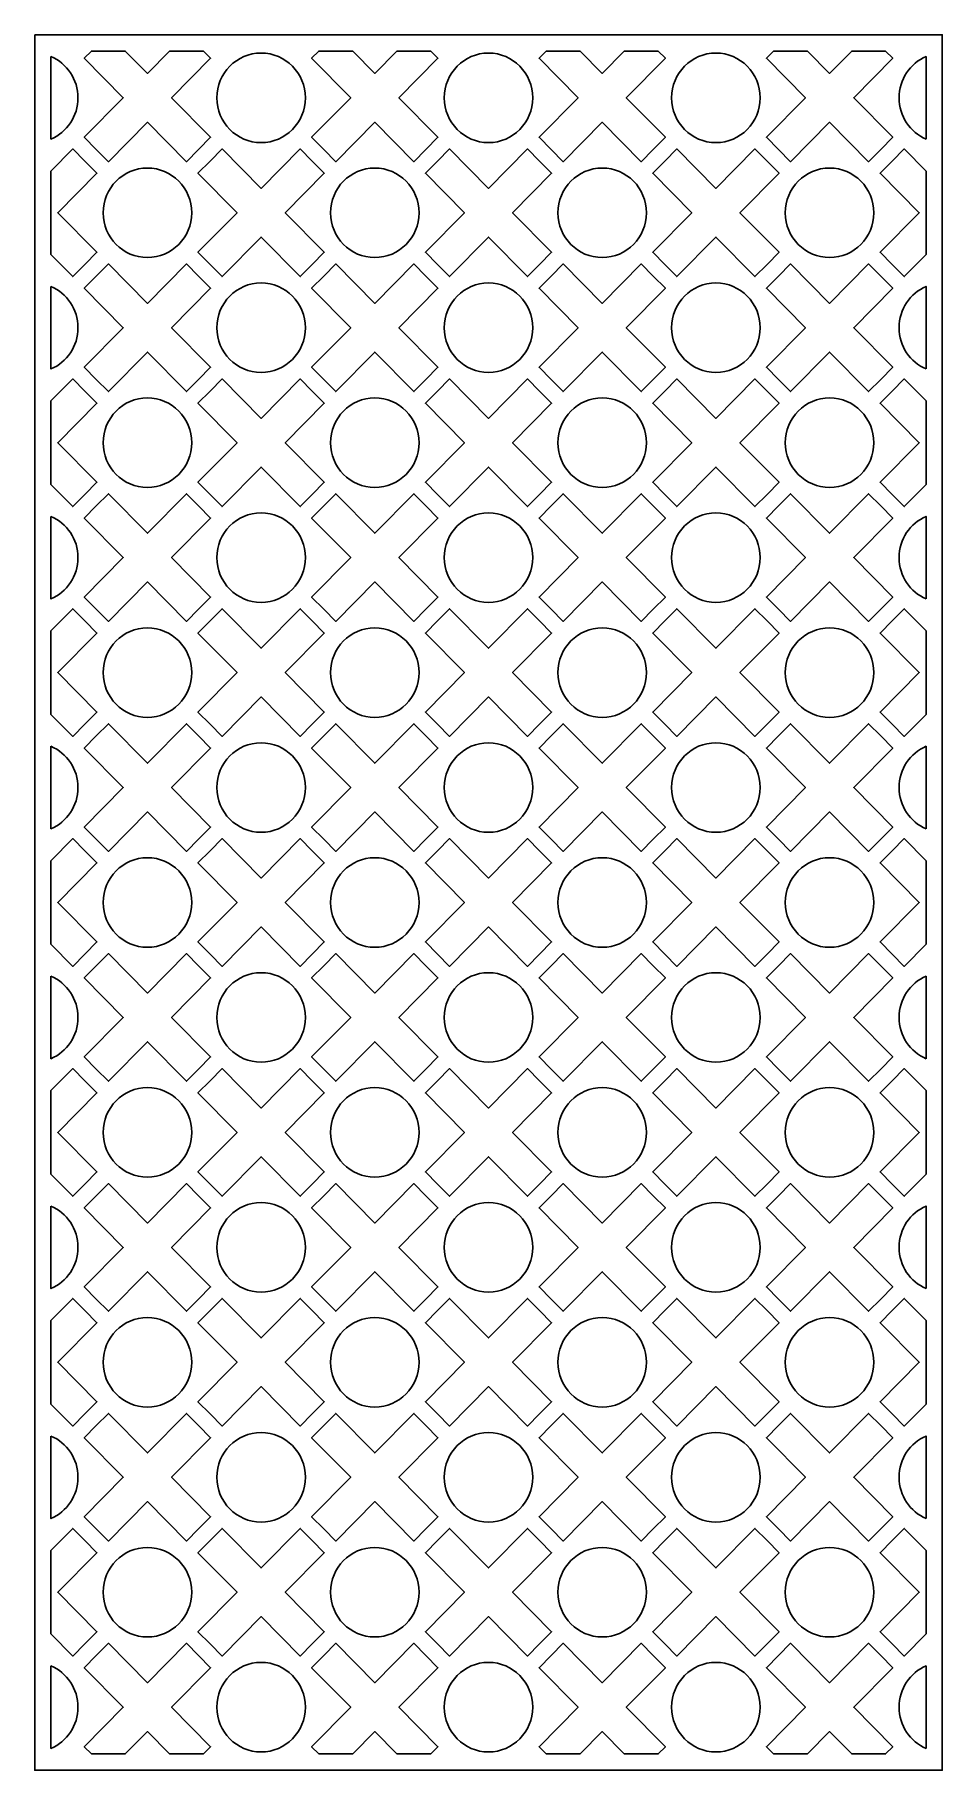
# Model space of a CAD drawing. Header units: centimetres. Extents: x -2.26 to 2.26, y -4.33 to 4.33.
import ezdxf

# ---------------------------------------------------------------- set-up
doc = ezdxf.new("R2010")
doc.units = ezdxf.units.CM
doc.header["$MEASUREMENT"] = 0
doc.layers.add('Layer 1', color=7, linetype='Continuous')

msp = doc.modelspace()

# ---------------------------------------------------------------- linework, layer by layer
at = {"layer": 'Layer 1', "color": 142}
for points, knots in [([(-2.26469, 4.33143), (-2.26469, 4.33143), (-2.18371, 4.33143), (-2.18371, 4.33143), (-2.18371, 4.33143), (-2.18371, 4.33143), (2.18372, 4.33143), (2.18372, 4.33143), (2.18372, 4.33143), (2.18372, 4.33143), (2.26469, 4.33143), (2.26469, 4.33143), (2.26469, 4.33143), (2.26469, 4.33143), (2.26469, 4.24955), (2.26469, 4.24955), (2.26469, 4.24955), (2.26469, 4.24955), (2.26469, -4.24954), (2.26469, -4.24954), (2.26469, -4.24954), (2.26469, -4.24954), (2.26469, -4.33143), (2.26469, -4.33143), (2.26469, -4.33143), (2.26469, -4.33143), (2.18372, -4.33143), (2.18372, -4.33143), (2.18372, -4.33143), (2.18372, -4.33143), (-2.18371, -4.33143), (-2.18371, -4.33143), (-2.18371, -4.33143), (-2.18371, -4.33143), (-2.26469, -4.33143), (-2.26469, -4.33143), (-2.26469, -4.33143), (-2.26469, -4.33143), (-2.26469, -4.24954), (-2.26469, -4.24954), (-2.26469, -4.24954), (-2.26469, -4.24954), (-2.26469, 4.24955), (-2.26469, 4.24955), (-2.26469, 4.24955), (-2.26469, 4.24955), (-2.26469, 4.33143), (-2.26469, 4.33143)], [0, 0, 0, 0, 0.0769231, 0.0769231, 0.0769231, 0.0769231, 0.1538462, 0.1538462, 0.1538462, 0.1538462, 0.2307692, 0.2307692, 0.2307692, 0.2307692, 0.3076923, 0.3076923, 0.3076923, 0.3076923, 0.3846154, 0.3846154, 0.3846154, 0.3846154, 0.4615385, 0.4615385, 0.4615385, 0.4615385, 0.5384615, 0.5384615, 0.5384615, 0.5384615, 0.6153846, 0.6153846, 0.6153846, 0.6153846, 0.6923077, 0.6923077, 0.6923077, 0.6923077, 0.7692308, 0.7692308, 0.7692308, 0.7692308, 0.8461538, 0.8461538, 0.8461538, 0.8461538, 1, 1, 1, 1]), ([(-1.42267, 4.24955), (-1.42267, 4.24955), (-1.59184, 4.24955), (-1.59184, 4.24955), (-1.59184, 4.24955), (-1.59184, 4.24955), (-1.70223, 4.13793), (-1.70223, 4.13793), (-1.70223, 4.13793), (-1.70223, 4.13793), (-1.81262, 4.24955), (-1.81262, 4.24955), (-1.81262, 4.24955), (-1.81262, 4.24955), (-1.98179, 4.24955), (-1.98179, 4.24955), (-1.98179, 4.24955), (-1.98179, 4.24955), (-2.0174, 4.21353), (-2.0174, 4.21353), (-2.0174, 4.21353), (-2.0174, 4.21353), (-1.82244, 4.01638), (-1.82244, 4.01638), (-1.82244, 4.01638), (-1.82244, 4.01638), (-2.0174, 3.81921), (-2.0174, 3.81921), (-2.0174, 3.81921), (-2.0174, 3.81921), (-1.95731, 3.75844), (-1.95731, 3.75844), (-1.95731, 3.75844), (-1.95731, 3.75844), (-1.8972, 3.69767), (-1.8972, 3.69767), (-1.8972, 3.69767), (-1.8972, 3.69767), (-1.70223, 3.89481), (-1.70223, 3.89481), (-1.70223, 3.89481), (-1.70223, 3.89481), (-1.50725, 3.69767), (-1.50725, 3.69767), (-1.50725, 3.69767), (-1.50725, 3.69767), (-1.44716, 3.75844), (-1.44716, 3.75844), (-1.44716, 3.75844), (-1.44716, 3.75844), (-1.38706, 3.81921), (-1.38706, 3.81921), (-1.38706, 3.81921), (-1.38706, 3.81921), (-1.58202, 4.01638), (-1.58202, 4.01638), (-1.58202, 4.01638), (-1.58202, 4.01638), (-1.38706, 4.21353), (-1.38706, 4.21353), (-1.38706, 4.21353), (-1.38706, 4.21353), (-1.42267, 4.24955), (-1.42267, 4.24955)], [0, 0, 0, 0, 0.0588235, 0.0588235, 0.0588235, 0.0588235, 0.1176471, 0.1176471, 0.1176471, 0.1176471, 0.1764706, 0.1764706, 0.1764706, 0.1764706, 0.2352941, 0.2352941, 0.2352941, 0.2352941, 0.2941176, 0.2941176, 0.2941176, 0.2941176, 0.3529412, 0.3529412, 0.3529412, 0.3529412, 0.4117647, 0.4117647, 0.4117647, 0.4117647, 0.4705882, 0.4705882, 0.4705882, 0.4705882, 0.5294118, 0.5294118, 0.5294118, 0.5294118, 0.5882353, 0.5882353, 0.5882353, 0.5882353, 0.6470588, 0.6470588, 0.6470588, 0.6470588, 0.7058824, 0.7058824, 0.7058824, 0.7058824, 0.7647059, 0.7647059, 0.7647059, 0.7647059, 0.8235294, 0.8235294, 0.8235294, 0.8235294, 0.8823529, 0.8823529, 0.8823529, 0.8823529, 1, 1, 1, 1]), ([(-0.28784, 4.24955), (-0.28784, 4.24955), (-0.45703, 4.24955), (-0.45703, 4.24955), (-0.45703, 4.24955), (-0.45703, 4.24955), (-0.56741, 4.13793), (-0.56741, 4.13793), (-0.56741, 4.13793), (-0.56741, 4.13793), (-0.67779, 4.24955), (-0.67779, 4.24955), (-0.67779, 4.24955), (-0.67779, 4.24955), (-0.84697, 4.24955), (-0.84697, 4.24955), (-0.84697, 4.24955), (-0.84697, 4.24955), (-0.88258, 4.21353), (-0.88258, 4.21353), (-0.88258, 4.21353), (-0.88258, 4.21353), (-0.68761, 4.01638), (-0.68761, 4.01638), (-0.68761, 4.01638), (-0.68761, 4.01638), (-0.88258, 3.81921), (-0.88258, 3.81921), (-0.88258, 3.81921), (-0.88258, 3.81921), (-0.82249, 3.75844), (-0.82249, 3.75844), (-0.82249, 3.75844), (-0.82249, 3.75844), (-0.76239, 3.69767), (-0.76239, 3.69767), (-0.76239, 3.69767), (-0.76239, 3.69767), (-0.56741, 3.89481), (-0.56741, 3.89481), (-0.56741, 3.89481), (-0.56741, 3.89481), (-0.37244, 3.69767), (-0.37244, 3.69767), (-0.37244, 3.69767), (-0.37244, 3.69767), (-0.31233, 3.75844), (-0.31233, 3.75844), (-0.31233, 3.75844), (-0.31233, 3.75844), (-0.25223, 3.81921), (-0.25223, 3.81921), (-0.25223, 3.81921), (-0.25223, 3.81921), (-0.4472, 4.01638), (-0.4472, 4.01638), (-0.4472, 4.01638), (-0.4472, 4.01638), (-0.25223, 4.21353), (-0.25223, 4.21353), (-0.25223, 4.21353), (-0.25223, 4.21353), (-0.28784, 4.24955), (-0.28784, 4.24955)], [0, 0, 0, 0, 0.0588235, 0.0588235, 0.0588235, 0.0588235, 0.1176471, 0.1176471, 0.1176471, 0.1176471, 0.1764706, 0.1764706, 0.1764706, 0.1764706, 0.2352941, 0.2352941, 0.2352941, 0.2352941, 0.2941176, 0.2941176, 0.2941176, 0.2941176, 0.3529412, 0.3529412, 0.3529412, 0.3529412, 0.4117647, 0.4117647, 0.4117647, 0.4117647, 0.4705882, 0.4705882, 0.4705882, 0.4705882, 0.5294118, 0.5294118, 0.5294118, 0.5294118, 0.5882353, 0.5882353, 0.5882353, 0.5882353, 0.6470588, 0.6470588, 0.6470588, 0.6470588, 0.7058824, 0.7058824, 0.7058824, 0.7058824, 0.7647059, 0.7647059, 0.7647059, 0.7647059, 0.8235294, 0.8235294, 0.8235294, 0.8235294, 0.8823529, 0.8823529, 0.8823529, 0.8823529, 1, 1, 1, 1]), ([(0.84698, 4.24955), (0.84698, 4.24955), (0.6778, 4.24955), (0.6778, 4.24955), (0.6778, 4.24955), (0.6778, 4.24955), (0.56743, 4.13793), (0.56743, 4.13793), (0.56743, 4.13793), (0.56743, 4.13793), (0.45704, 4.24955), (0.45704, 4.24955), (0.45704, 4.24955), (0.45704, 4.24955), (0.28786, 4.24955), (0.28786, 4.24955), (0.28786, 4.24955), (0.28786, 4.24955), (0.25225, 4.21353), (0.25225, 4.21353), (0.25225, 4.21353), (0.25225, 4.21353), (0.4472, 4.01638), (0.4472, 4.01638), (0.4472, 4.01638), (0.4472, 4.01638), (0.25225, 3.81921), (0.25225, 3.81921), (0.25225, 3.81921), (0.25225, 3.81921), (0.31234, 3.75844), (0.31234, 3.75844), (0.31234, 3.75844), (0.31234, 3.75844), (0.37245, 3.69767), (0.37245, 3.69767), (0.37245, 3.69767), (0.37245, 3.69767), (0.56743, 3.89481), (0.56743, 3.89481), (0.56743, 3.89481), (0.56743, 3.89481), (0.76238, 3.69767), (0.76238, 3.69767), (0.76238, 3.69767), (0.76238, 3.69767), (0.8225, 3.75844), (0.8225, 3.75844), (0.8225, 3.75844), (0.8225, 3.75844), (0.88259, 3.81921), (0.88259, 3.81921), (0.88259, 3.81921), (0.88259, 3.81921), (0.68762, 4.01638), (0.68762, 4.01638), (0.68762, 4.01638), (0.68762, 4.01638), (0.88259, 4.21353), (0.88259, 4.21353), (0.88259, 4.21353), (0.88259, 4.21353), (0.84698, 4.24955), (0.84698, 4.24955)], [0, 0, 0, 0, 0.0588235, 0.0588235, 0.0588235, 0.0588235, 0.1176471, 0.1176471, 0.1176471, 0.1176471, 0.1764706, 0.1764706, 0.1764706, 0.1764706, 0.2352941, 0.2352941, 0.2352941, 0.2352941, 0.2941176, 0.2941176, 0.2941176, 0.2941176, 0.3529412, 0.3529412, 0.3529412, 0.3529412, 0.4117647, 0.4117647, 0.4117647, 0.4117647, 0.4705882, 0.4705882, 0.4705882, 0.4705882, 0.5294118, 0.5294118, 0.5294118, 0.5294118, 0.5882353, 0.5882353, 0.5882353, 0.5882353, 0.6470588, 0.6470588, 0.6470588, 0.6470588, 0.7058824, 0.7058824, 0.7058824, 0.7058824, 0.7647059, 0.7647059, 0.7647059, 0.7647059, 0.8235294, 0.8235294, 0.8235294, 0.8235294, 0.8823529, 0.8823529, 0.8823529, 0.8823529, 1, 1, 1, 1]), ([(1.9818, 4.24955), (1.9818, 4.24955), (1.81262, 4.24955), (1.81262, 4.24955), (1.81262, 4.24955), (1.81262, 4.24955), (1.70224, 4.13793), (1.70224, 4.13793), (1.70224, 4.13793), (1.70224, 4.13793), (1.59185, 4.24955), (1.59185, 4.24955), (1.59185, 4.24955), (1.59185, 4.24955), (1.42268, 4.24955), (1.42268, 4.24955), (1.42268, 4.24955), (1.42268, 4.24955), (1.38707, 4.21353), (1.38707, 4.21353), (1.38707, 4.21353), (1.38707, 4.21353), (1.58203, 4.01638), (1.58203, 4.01638), (1.58203, 4.01638), (1.58203, 4.01638), (1.38707, 3.81921), (1.38707, 3.81921), (1.38707, 3.81921), (1.38707, 3.81921), (1.44716, 3.75844), (1.44716, 3.75844), (1.44716, 3.75844), (1.44716, 3.75844), (1.50726, 3.69767), (1.50726, 3.69767), (1.50726, 3.69767), (1.50726, 3.69767), (1.70224, 3.89481), (1.70224, 3.89481), (1.70224, 3.89481), (1.70224, 3.89481), (1.8972, 3.69767), (1.8972, 3.69767), (1.8972, 3.69767), (1.8972, 3.69767), (1.95731, 3.75844), (1.95731, 3.75844), (1.95731, 3.75844), (1.95731, 3.75844), (2.01741, 3.81921), (2.01741, 3.81921), (2.01741, 3.81921), (2.01741, 3.81921), (1.82245, 4.01638), (1.82245, 4.01638), (1.82245, 4.01638), (1.82245, 4.01638), (2.01741, 4.21353), (2.01741, 4.21353), (2.01741, 4.21353), (2.01741, 4.21353), (1.9818, 4.24955), (1.9818, 4.24955)], [0, 0, 0, 0, 0.0588235, 0.0588235, 0.0588235, 0.0588235, 0.1176471, 0.1176471, 0.1176471, 0.1176471, 0.1764706, 0.1764706, 0.1764706, 0.1764706, 0.2352941, 0.2352941, 0.2352941, 0.2352941, 0.2941176, 0.2941176, 0.2941176, 0.2941176, 0.3529412, 0.3529412, 0.3529412, 0.3529412, 0.4117647, 0.4117647, 0.4117647, 0.4117647, 0.4705882, 0.4705882, 0.4705882, 0.4705882, 0.5294118, 0.5294118, 0.5294118, 0.5294118, 0.5882353, 0.5882353, 0.5882353, 0.5882353, 0.6470588, 0.6470588, 0.6470588, 0.6470588, 0.7058824, 0.7058824, 0.7058824, 0.7058824, 0.7647059, 0.7647059, 0.7647059, 0.7647059, 0.8235294, 0.8235294, 0.8235294, 0.8235294, 0.8823529, 0.8823529, 0.8823529, 0.8823529, 1, 1, 1, 1]), ([(-2.18371, 4.22227), (-2.18371, 4.22227), (-2.18371, 3.81055), (-2.18371, 3.81055), (-2.18371, 3.81055), (-2.10439, 3.84446), (-2.04868, 3.92387), (-2.04868, 4.01638), (-2.04868, 4.01638), (-2.04868, 4.10891), (-2.10439, 4.18835), (-2.18371, 4.22227)], [0, 0, 0, 0, 0.25, 0.25, 0.25, 0.25, 0.5, 0.5, 0.5, 0.5, 1, 1, 1, 1]), ([(-1.13482, 3.79298), (-1.01283, 3.79298), (-0.91386, 3.89305), (-0.91386, 4.01638), (-0.91386, 4.01638), (-0.91386, 4.13971), (-1.01283, 4.23982), (-1.13482, 4.23982), (-1.13482, 4.23982), (-1.25678, 4.23982), (-1.35575, 4.13971), (-1.35575, 4.01638), (-1.35575, 4.01638), (-1.35575, 3.89305), (-1.25678, 3.79298), (-1.13482, 3.79298)], [0, 0, 0, 0, 0.2, 0.2, 0.2, 0.2, 0.4, 0.4, 0.4, 0.4, 0.6, 0.6, 0.6, 0.6, 1, 1, 1, 1]), ([(0, 3.79298), (0.12198, 3.79298), (0.22094, 3.89305), (0.22094, 4.01638), (0.22094, 4.01638), (0.22094, 4.13971), (0.12198, 4.23982), (0, 4.23982), (0, 4.23982), (-0.12196, 4.23982), (-0.22094, 4.13971), (-0.22094, 4.01638), (-0.22094, 4.01638), (-0.22094, 3.89305), (-0.12196, 3.79298), (0, 3.79298)], [0, 0, 0, 0, 0.2, 0.2, 0.2, 0.2, 0.4, 0.4, 0.4, 0.4, 0.6, 0.6, 0.6, 0.6, 1, 1, 1, 1]), ([(1.13482, 3.79298), (1.2568, 3.79298), (1.35578, 3.89305), (1.35578, 4.01638), (1.35578, 4.01638), (1.35578, 4.13971), (1.2568, 4.23982), (1.13482, 4.23982), (1.13482, 4.23982), (1.01287, 4.23982), (0.9139, 4.13971), (0.9139, 4.01638), (0.9139, 4.01638), (0.9139, 3.89305), (1.01287, 3.79298), (1.13482, 3.79298)], [0, 0, 0, 0, 0.2, 0.2, 0.2, 0.2, 0.4, 0.4, 0.4, 0.4, 0.6, 0.6, 0.6, 0.6, 1, 1, 1, 1]), ([(2.18372, 3.81055), (2.18372, 3.81055), (2.18372, 4.22227), (2.18372, 4.22227), (2.18372, 4.22227), (2.1044, 4.18835), (2.04872, 4.10891), (2.04872, 4.01638), (2.04872, 4.01638), (2.04872, 3.92387), (2.1044, 3.84446), (2.18372, 3.81055)], [0, 0, 0, 0, 0.25, 0.25, 0.25, 0.25, 0.5, 0.5, 0.5, 0.5, 1, 1, 1, 1]), ([(-2.18371, 3.65106), (-2.18371, 3.65106), (-2.18371, 3.23416), (-2.18371, 3.23416), (-2.18371, 3.23416), (-2.18371, 3.23416), (-2.07466, 3.1239), (-2.07466, 3.1239), (-2.07466, 3.1239), (-2.07466, 3.1239), (-2.01457, 3.18468), (-2.01457, 3.18468), (-2.01457, 3.18468), (-2.01457, 3.18468), (-1.95447, 3.24546), (-1.95447, 3.24546), (-1.95447, 3.24546), (-1.95447, 3.24546), (-2.14944, 3.44261), (-2.14944, 3.44261), (-2.14944, 3.44261), (-2.14944, 3.44261), (-1.95447, 3.63977), (-1.95447, 3.63977), (-1.95447, 3.63977), (-1.95447, 3.63977), (-2.01457, 3.70055), (-2.01457, 3.70055), (-2.01457, 3.70055), (-2.01457, 3.70055), (-2.07466, 3.76134), (-2.07466, 3.76134), (-2.07466, 3.76134), (-2.07466, 3.76134), (-2.18371, 3.65106), (-2.18371, 3.65106)], [0, 0, 0, 0, 0.1, 0.1, 0.1, 0.1, 0.2, 0.2, 0.2, 0.2, 0.3, 0.3, 0.3, 0.3, 0.4, 0.4, 0.4, 0.4, 0.5, 0.5, 0.5, 0.5, 0.6, 0.6, 0.6, 0.6, 0.7, 0.7, 0.7, 0.7, 0.8, 0.8, 0.8, 0.8, 1, 1, 1, 1]), ([(-1.3899, 3.70055), (-1.3899, 3.70055), (-1.45, 3.63977), (-1.45, 3.63977), (-1.45, 3.63977), (-1.45, 3.63977), (-1.25502, 3.44261), (-1.25502, 3.44261), (-1.25502, 3.44261), (-1.25502, 3.44261), (-1.45, 3.24546), (-1.45, 3.24546), (-1.45, 3.24546), (-1.45, 3.24546), (-1.3899, 3.18468), (-1.3899, 3.18468), (-1.3899, 3.18468), (-1.3899, 3.18468), (-1.32979, 3.1239), (-1.32979, 3.1239), (-1.32979, 3.1239), (-1.32979, 3.1239), (-1.13482, 3.32105), (-1.13482, 3.32105), (-1.13482, 3.32105), (-1.13482, 3.32105), (-0.93984, 3.1239), (-0.93984, 3.1239), (-0.93984, 3.1239), (-0.93984, 3.1239), (-0.87974, 3.18468), (-0.87974, 3.18468), (-0.87974, 3.18468), (-0.87974, 3.18468), (-0.81964, 3.24546), (-0.81964, 3.24546), (-0.81964, 3.24546), (-0.81964, 3.24546), (-1.0146, 3.44261), (-1.0146, 3.44261), (-1.0146, 3.44261), (-1.0146, 3.44261), (-0.81964, 3.63977), (-0.81964, 3.63977), (-0.81964, 3.63977), (-0.81964, 3.63977), (-0.87974, 3.70055), (-0.87974, 3.70055), (-0.87974, 3.70055), (-0.87974, 3.70055), (-0.93984, 3.76134), (-0.93984, 3.76134), (-0.93984, 3.76134), (-0.93984, 3.76134), (-1.13482, 3.56417), (-1.13482, 3.56417), (-1.13482, 3.56417), (-1.13482, 3.56417), (-1.32979, 3.76134), (-1.32979, 3.76134), (-1.32979, 3.76134), (-1.32979, 3.76134), (-1.3899, 3.70055), (-1.3899, 3.70055)], [0, 0, 0, 0, 0.0588235, 0.0588235, 0.0588235, 0.0588235, 0.1176471, 0.1176471, 0.1176471, 0.1176471, 0.1764706, 0.1764706, 0.1764706, 0.1764706, 0.2352941, 0.2352941, 0.2352941, 0.2352941, 0.2941176, 0.2941176, 0.2941176, 0.2941176, 0.3529412, 0.3529412, 0.3529412, 0.3529412, 0.4117647, 0.4117647, 0.4117647, 0.4117647, 0.4705882, 0.4705882, 0.4705882, 0.4705882, 0.5294118, 0.5294118, 0.5294118, 0.5294118, 0.5882353, 0.5882353, 0.5882353, 0.5882353, 0.6470588, 0.6470588, 0.6470588, 0.6470588, 0.7058824, 0.7058824, 0.7058824, 0.7058824, 0.7647059, 0.7647059, 0.7647059, 0.7647059, 0.8235294, 0.8235294, 0.8235294, 0.8235294, 0.8823529, 0.8823529, 0.8823529, 0.8823529, 1, 1, 1, 1]), ([(-0.25508, 3.70055), (-0.25508, 3.70055), (-0.31517, 3.63977), (-0.31517, 3.63977), (-0.31517, 3.63977), (-0.31517, 3.63977), (-0.1202, 3.44261), (-0.1202, 3.44261), (-0.1202, 3.44261), (-0.1202, 3.44261), (-0.31517, 3.24546), (-0.31517, 3.24546), (-0.31517, 3.24546), (-0.31517, 3.24546), (-0.25508, 3.18468), (-0.25508, 3.18468), (-0.25508, 3.18468), (-0.25508, 3.18468), (-0.19497, 3.1239), (-0.19497, 3.1239), (-0.19497, 3.1239), (-0.19497, 3.1239), (0, 3.32105), (0, 3.32105), (0, 3.32105), (0, 3.32105), (0.19498, 3.1239), (0.19498, 3.1239), (0.19498, 3.1239), (0.19498, 3.1239), (0.25509, 3.18468), (0.25509, 3.18468), (0.25509, 3.18468), (0.25509, 3.18468), (0.31518, 3.24546), (0.31518, 3.24546), (0.31518, 3.24546), (0.31518, 3.24546), (0.12021, 3.44261), (0.12021, 3.44261), (0.12021, 3.44261), (0.12021, 3.44261), (0.31518, 3.63977), (0.31518, 3.63977), (0.31518, 3.63977), (0.31518, 3.63977), (0.25509, 3.70055), (0.25509, 3.70055), (0.25509, 3.70055), (0.25509, 3.70055), (0.19498, 3.76134), (0.19498, 3.76134), (0.19498, 3.76134), (0.19498, 3.76134), (0, 3.56417), (0, 3.56417), (0, 3.56417), (0, 3.56417), (-0.19497, 3.76134), (-0.19497, 3.76134), (-0.19497, 3.76134), (-0.19497, 3.76134), (-0.25508, 3.70055), (-0.25508, 3.70055)], [0, 0, 0, 0, 0.0588235, 0.0588235, 0.0588235, 0.0588235, 0.1176471, 0.1176471, 0.1176471, 0.1176471, 0.1764706, 0.1764706, 0.1764706, 0.1764706, 0.2352941, 0.2352941, 0.2352941, 0.2352941, 0.2941176, 0.2941176, 0.2941176, 0.2941176, 0.3529412, 0.3529412, 0.3529412, 0.3529412, 0.4117647, 0.4117647, 0.4117647, 0.4117647, 0.4705882, 0.4705882, 0.4705882, 0.4705882, 0.5294118, 0.5294118, 0.5294118, 0.5294118, 0.5882353, 0.5882353, 0.5882353, 0.5882353, 0.6470588, 0.6470588, 0.6470588, 0.6470588, 0.7058824, 0.7058824, 0.7058824, 0.7058824, 0.7647059, 0.7647059, 0.7647059, 0.7647059, 0.8235294, 0.8235294, 0.8235294, 0.8235294, 0.8823529, 0.8823529, 0.8823529, 0.8823529, 1, 1, 1, 1]), ([(0.87975, 3.18468), (0.87975, 3.18468), (0.93985, 3.1239), (0.93985, 3.1239), (0.93985, 3.1239), (0.93985, 3.1239), (1.13482, 3.32105), (1.13482, 3.32105), (1.13482, 3.32105), (1.13482, 3.32105), (1.3298, 3.1239), (1.3298, 3.1239), (1.3298, 3.1239), (1.3298, 3.1239), (1.38991, 3.18468), (1.38991, 3.18468), (1.38991, 3.18468), (1.38991, 3.18468), (1.45001, 3.24546), (1.45001, 3.24546), (1.45001, 3.24546), (1.45001, 3.24546), (1.25503, 3.44261), (1.25503, 3.44261), (1.25503, 3.44261), (1.25503, 3.44261), (1.45001, 3.63977), (1.45001, 3.63977), (1.45001, 3.63977), (1.45001, 3.63977), (1.38991, 3.70055), (1.38991, 3.70055), (1.38991, 3.70055), (1.38991, 3.70055), (1.3298, 3.76134), (1.3298, 3.76134), (1.3298, 3.76134), (1.3298, 3.76134), (1.13482, 3.56417), (1.13482, 3.56417), (1.13482, 3.56417), (1.13482, 3.56417), (0.93985, 3.76134), (0.93985, 3.76134), (0.93985, 3.76134), (0.93985, 3.76134), (0.87975, 3.70055), (0.87975, 3.70055), (0.87975, 3.70055), (0.87975, 3.70055), (0.81965, 3.63977), (0.81965, 3.63977), (0.81965, 3.63977), (0.81965, 3.63977), (1.01461, 3.44261), (1.01461, 3.44261), (1.01461, 3.44261), (1.01461, 3.44261), (0.81965, 3.24546), (0.81965, 3.24546), (0.81965, 3.24546), (0.81965, 3.24546), (0.87975, 3.18468), (0.87975, 3.18468)], [0, 0, 0, 0, 0.0588235, 0.0588235, 0.0588235, 0.0588235, 0.1176471, 0.1176471, 0.1176471, 0.1176471, 0.1764706, 0.1764706, 0.1764706, 0.1764706, 0.2352941, 0.2352941, 0.2352941, 0.2352941, 0.2941176, 0.2941176, 0.2941176, 0.2941176, 0.3529412, 0.3529412, 0.3529412, 0.3529412, 0.4117647, 0.4117647, 0.4117647, 0.4117647, 0.4705882, 0.4705882, 0.4705882, 0.4705882, 0.5294118, 0.5294118, 0.5294118, 0.5294118, 0.5882353, 0.5882353, 0.5882353, 0.5882353, 0.6470588, 0.6470588, 0.6470588, 0.6470588, 0.7058824, 0.7058824, 0.7058824, 0.7058824, 0.7647059, 0.7647059, 0.7647059, 0.7647059, 0.8235294, 0.8235294, 0.8235294, 0.8235294, 0.8823529, 0.8823529, 0.8823529, 0.8823529, 1, 1, 1, 1]), ([(2.18372, 3.23416), (2.18372, 3.23416), (2.18372, 3.65106), (2.18372, 3.65106), (2.18372, 3.65106), (2.18372, 3.65106), (2.07467, 3.76134), (2.07467, 3.76134), (2.07467, 3.76134), (2.07467, 3.76134), (2.01457, 3.70055), (2.01457, 3.70055), (2.01457, 3.70055), (2.01457, 3.70055), (1.95448, 3.63977), (1.95448, 3.63977), (1.95448, 3.63977), (1.95448, 3.63977), (2.14944, 3.44261), (2.14944, 3.44261), (2.14944, 3.44261), (2.14944, 3.44261), (1.95448, 3.24546), (1.95448, 3.24546), (1.95448, 3.24546), (1.95448, 3.24546), (2.01457, 3.18468), (2.01457, 3.18468), (2.01457, 3.18468), (2.01457, 3.18468), (2.07467, 3.1239), (2.07467, 3.1239), (2.07467, 3.1239), (2.07467, 3.1239), (2.18372, 3.23416), (2.18372, 3.23416)], [0, 0, 0, 0, 0.1, 0.1, 0.1, 0.1, 0.2, 0.2, 0.2, 0.2, 0.3, 0.3, 0.3, 0.3, 0.4, 0.4, 0.4, 0.4, 0.5, 0.5, 0.5, 0.5, 0.6, 0.6, 0.6, 0.6, 0.7, 0.7, 0.7, 0.7, 0.8, 0.8, 0.8, 0.8, 1, 1, 1, 1]), ([(-1.70223, 3.2192), (-1.58026, 3.2192), (-1.48128, 3.31929), (-1.48128, 3.44261), (-1.48128, 3.44261), (-1.48128, 3.56595), (-1.58026, 3.66604), (-1.70223, 3.66604), (-1.70223, 3.66604), (-1.8242, 3.66604), (-1.92317, 3.56595), (-1.92317, 3.44261), (-1.92317, 3.44261), (-1.92317, 3.31929), (-1.8242, 3.2192), (-1.70223, 3.2192)], [0, 0, 0, 0, 0.2, 0.2, 0.2, 0.2, 0.4, 0.4, 0.4, 0.4, 0.6, 0.6, 0.6, 0.6, 1, 1, 1, 1]), ([(-0.56741, 3.2192), (-0.44543, 3.2192), (-0.34645, 3.31929), (-0.34645, 3.44261), (-0.34645, 3.44261), (-0.34645, 3.56595), (-0.44543, 3.66604), (-0.56741, 3.66604), (-0.56741, 3.66604), (-0.68937, 3.66604), (-0.78835, 3.56595), (-0.78835, 3.44261), (-0.78835, 3.44261), (-0.78835, 3.31929), (-0.68937, 3.2192), (-0.56741, 3.2192)], [0, 0, 0, 0, 0.2, 0.2, 0.2, 0.2, 0.4, 0.4, 0.4, 0.4, 0.6, 0.6, 0.6, 0.6, 1, 1, 1, 1]), ([(0.56743, 3.2192), (0.68938, 3.2192), (0.78836, 3.31929), (0.78836, 3.44261), (0.78836, 3.44261), (0.78836, 3.56595), (0.68938, 3.66604), (0.56743, 3.66604), (0.56743, 3.66604), (0.44546, 3.66604), (0.34648, 3.56595), (0.34648, 3.44261), (0.34648, 3.44261), (0.34648, 3.31929), (0.44546, 3.2192), (0.56743, 3.2192)], [0, 0, 0, 0, 0.2, 0.2, 0.2, 0.2, 0.4, 0.4, 0.4, 0.4, 0.6, 0.6, 0.6, 0.6, 1, 1, 1, 1]), ([(1.70224, 3.2192), (1.8242, 3.2192), (1.92319, 3.31929), (1.92319, 3.44261), (1.92319, 3.44261), (1.92319, 3.56595), (1.8242, 3.66604), (1.70224, 3.66604), (1.70224, 3.66604), (1.58027, 3.66604), (1.4813, 3.56595), (1.4813, 3.44261), (1.4813, 3.44261), (1.4813, 3.31929), (1.58027, 3.2192), (1.70224, 3.2192)], [0, 0, 0, 0, 0.2, 0.2, 0.2, 0.2, 0.4, 0.4, 0.4, 0.4, 0.6, 0.6, 0.6, 0.6, 1, 1, 1, 1]), ([(-1.44716, 3.12678), (-1.44716, 3.12678), (-1.50725, 3.18755), (-1.50725, 3.18755), (-1.50725, 3.18755), (-1.50725, 3.18755), (-1.70223, 2.9904), (-1.70223, 2.9904), (-1.70223, 2.9904), (-1.70223, 2.9904), (-1.8972, 3.18755), (-1.8972, 3.18755), (-1.8972, 3.18755), (-1.8972, 3.18755), (-1.95731, 3.12678), (-1.95731, 3.12678), (-1.95731, 3.12678), (-1.95731, 3.12678), (-2.0174, 3.066), (-2.0174, 3.066), (-2.0174, 3.066), (-2.0174, 3.066), (-1.82244, 2.86886), (-1.82244, 2.86886), (-1.82244, 2.86886), (-1.82244, 2.86886), (-2.0174, 2.67168), (-2.0174, 2.67168), (-2.0174, 2.67168), (-2.0174, 2.67168), (-1.95731, 2.61091), (-1.95731, 2.61091), (-1.95731, 2.61091), (-1.95731, 2.61091), (-1.8972, 2.55014), (-1.8972, 2.55014), (-1.8972, 2.55014), (-1.8972, 2.55014), (-1.70223, 2.74728), (-1.70223, 2.74728), (-1.70223, 2.74728), (-1.70223, 2.74728), (-1.50725, 2.55014), (-1.50725, 2.55014), (-1.50725, 2.55014), (-1.50725, 2.55014), (-1.44716, 2.61091), (-1.44716, 2.61091), (-1.44716, 2.61091), (-1.44716, 2.61091), (-1.38706, 2.67168), (-1.38706, 2.67168), (-1.38706, 2.67168), (-1.38706, 2.67168), (-1.58202, 2.86886), (-1.58202, 2.86886), (-1.58202, 2.86886), (-1.58202, 2.86886), (-1.38706, 3.066), (-1.38706, 3.066), (-1.38706, 3.066), (-1.38706, 3.066), (-1.44716, 3.12678), (-1.44716, 3.12678)], [0, 0, 0, 0, 0.0588235, 0.0588235, 0.0588235, 0.0588235, 0.1176471, 0.1176471, 0.1176471, 0.1176471, 0.1764706, 0.1764706, 0.1764706, 0.1764706, 0.2352941, 0.2352941, 0.2352941, 0.2352941, 0.2941176, 0.2941176, 0.2941176, 0.2941176, 0.3529412, 0.3529412, 0.3529412, 0.3529412, 0.4117647, 0.4117647, 0.4117647, 0.4117647, 0.4705882, 0.4705882, 0.4705882, 0.4705882, 0.5294118, 0.5294118, 0.5294118, 0.5294118, 0.5882353, 0.5882353, 0.5882353, 0.5882353, 0.6470588, 0.6470588, 0.6470588, 0.6470588, 0.7058824, 0.7058824, 0.7058824, 0.7058824, 0.7647059, 0.7647059, 0.7647059, 0.7647059, 0.8235294, 0.8235294, 0.8235294, 0.8235294, 0.8823529, 0.8823529, 0.8823529, 0.8823529, 1, 1, 1, 1]), ([(-0.82249, 3.12678), (-0.82249, 3.12678), (-0.88258, 3.066), (-0.88258, 3.066), (-0.88258, 3.066), (-0.88258, 3.066), (-0.68761, 2.86886), (-0.68761, 2.86886), (-0.68761, 2.86886), (-0.68761, 2.86886), (-0.88258, 2.67168), (-0.88258, 2.67168), (-0.88258, 2.67168), (-0.88258, 2.67168), (-0.82249, 2.61091), (-0.82249, 2.61091), (-0.82249, 2.61091), (-0.82249, 2.61091), (-0.76239, 2.55014), (-0.76239, 2.55014), (-0.76239, 2.55014), (-0.76239, 2.55014), (-0.56741, 2.74728), (-0.56741, 2.74728), (-0.56741, 2.74728), (-0.56741, 2.74728), (-0.37244, 2.55014), (-0.37244, 2.55014), (-0.37244, 2.55014), (-0.37244, 2.55014), (-0.31233, 2.61091), (-0.31233, 2.61091), (-0.31233, 2.61091), (-0.31233, 2.61091), (-0.25223, 2.67168), (-0.25223, 2.67168), (-0.25223, 2.67168), (-0.25223, 2.67168), (-0.4472, 2.86886), (-0.4472, 2.86886), (-0.4472, 2.86886), (-0.4472, 2.86886), (-0.25223, 3.066), (-0.25223, 3.066), (-0.25223, 3.066), (-0.25223, 3.066), (-0.31233, 3.12678), (-0.31233, 3.12678), (-0.31233, 3.12678), (-0.31233, 3.12678), (-0.37244, 3.18755), (-0.37244, 3.18755), (-0.37244, 3.18755), (-0.37244, 3.18755), (-0.56741, 2.9904), (-0.56741, 2.9904), (-0.56741, 2.9904), (-0.56741, 2.9904), (-0.76239, 3.18755), (-0.76239, 3.18755), (-0.76239, 3.18755), (-0.76239, 3.18755), (-0.82249, 3.12678), (-0.82249, 3.12678)], [0, 0, 0, 0, 0.0588235, 0.0588235, 0.0588235, 0.0588235, 0.1176471, 0.1176471, 0.1176471, 0.1176471, 0.1764706, 0.1764706, 0.1764706, 0.1764706, 0.2352941, 0.2352941, 0.2352941, 0.2352941, 0.2941176, 0.2941176, 0.2941176, 0.2941176, 0.3529412, 0.3529412, 0.3529412, 0.3529412, 0.4117647, 0.4117647, 0.4117647, 0.4117647, 0.4705882, 0.4705882, 0.4705882, 0.4705882, 0.5294118, 0.5294118, 0.5294118, 0.5294118, 0.5882353, 0.5882353, 0.5882353, 0.5882353, 0.6470588, 0.6470588, 0.6470588, 0.6470588, 0.7058824, 0.7058824, 0.7058824, 0.7058824, 0.7647059, 0.7647059, 0.7647059, 0.7647059, 0.8235294, 0.8235294, 0.8235294, 0.8235294, 0.8823529, 0.8823529, 0.8823529, 0.8823529, 1, 1, 1, 1]), ([(0.31234, 2.61091), (0.31234, 2.61091), (0.37245, 2.55014), (0.37245, 2.55014), (0.37245, 2.55014), (0.37245, 2.55014), (0.56743, 2.74728), (0.56743, 2.74728), (0.56743, 2.74728), (0.56743, 2.74728), (0.76238, 2.55014), (0.76238, 2.55014), (0.76238, 2.55014), (0.76238, 2.55014), (0.8225, 2.61091), (0.8225, 2.61091), (0.8225, 2.61091), (0.8225, 2.61091), (0.88259, 2.67168), (0.88259, 2.67168), (0.88259, 2.67168), (0.88259, 2.67168), (0.68762, 2.86886), (0.68762, 2.86886), (0.68762, 2.86886), (0.68762, 2.86886), (0.88259, 3.066), (0.88259, 3.066), (0.88259, 3.066), (0.88259, 3.066), (0.8225, 3.12678), (0.8225, 3.12678), (0.8225, 3.12678), (0.8225, 3.12678), (0.76238, 3.18755), (0.76238, 3.18755), (0.76238, 3.18755), (0.76238, 3.18755), (0.56743, 2.9904), (0.56743, 2.9904), (0.56743, 2.9904), (0.56743, 2.9904), (0.37245, 3.18755), (0.37245, 3.18755), (0.37245, 3.18755), (0.37245, 3.18755), (0.31234, 3.12678), (0.31234, 3.12678), (0.31234, 3.12678), (0.31234, 3.12678), (0.25225, 3.066), (0.25225, 3.066), (0.25225, 3.066), (0.25225, 3.066), (0.4472, 2.86886), (0.4472, 2.86886), (0.4472, 2.86886), (0.4472, 2.86886), (0.25225, 2.67168), (0.25225, 2.67168), (0.25225, 2.67168), (0.25225, 2.67168), (0.31234, 2.61091), (0.31234, 2.61091)], [0, 0, 0, 0, 0.0588235, 0.0588235, 0.0588235, 0.0588235, 0.1176471, 0.1176471, 0.1176471, 0.1176471, 0.1764706, 0.1764706, 0.1764706, 0.1764706, 0.2352941, 0.2352941, 0.2352941, 0.2352941, 0.2941176, 0.2941176, 0.2941176, 0.2941176, 0.3529412, 0.3529412, 0.3529412, 0.3529412, 0.4117647, 0.4117647, 0.4117647, 0.4117647, 0.4705882, 0.4705882, 0.4705882, 0.4705882, 0.5294118, 0.5294118, 0.5294118, 0.5294118, 0.5882353, 0.5882353, 0.5882353, 0.5882353, 0.6470588, 0.6470588, 0.6470588, 0.6470588, 0.7058824, 0.7058824, 0.7058824, 0.7058824, 0.7647059, 0.7647059, 0.7647059, 0.7647059, 0.8235294, 0.8235294, 0.8235294, 0.8235294, 0.8823529, 0.8823529, 0.8823529, 0.8823529, 1, 1, 1, 1]), ([(1.44716, 3.12678), (1.44716, 3.12678), (1.38707, 3.066), (1.38707, 3.066), (1.38707, 3.066), (1.38707, 3.066), (1.58203, 2.86886), (1.58203, 2.86886), (1.58203, 2.86886), (1.58203, 2.86886), (1.38707, 2.67168), (1.38707, 2.67168), (1.38707, 2.67168), (1.38707, 2.67168), (1.44716, 2.61091), (1.44716, 2.61091), (1.44716, 2.61091), (1.44716, 2.61091), (1.50726, 2.55014), (1.50726, 2.55014), (1.50726, 2.55014), (1.50726, 2.55014), (1.70224, 2.74728), (1.70224, 2.74728), (1.70224, 2.74728), (1.70224, 2.74728), (1.8972, 2.55014), (1.8972, 2.55014), (1.8972, 2.55014), (1.8972, 2.55014), (1.95731, 2.61091), (1.95731, 2.61091), (1.95731, 2.61091), (1.95731, 2.61091), (2.01741, 2.67168), (2.01741, 2.67168), (2.01741, 2.67168), (2.01741, 2.67168), (1.82245, 2.86886), (1.82245, 2.86886), (1.82245, 2.86886), (1.82245, 2.86886), (2.01741, 3.066), (2.01741, 3.066), (2.01741, 3.066), (2.01741, 3.066), (1.95731, 3.12678), (1.95731, 3.12678), (1.95731, 3.12678), (1.95731, 3.12678), (1.8972, 3.18755), (1.8972, 3.18755), (1.8972, 3.18755), (1.8972, 3.18755), (1.70224, 2.9904), (1.70224, 2.9904), (1.70224, 2.9904), (1.70224, 2.9904), (1.50726, 3.18755), (1.50726, 3.18755), (1.50726, 3.18755), (1.50726, 3.18755), (1.44716, 3.12678), (1.44716, 3.12678)], [0, 0, 0, 0, 0.0588235, 0.0588235, 0.0588235, 0.0588235, 0.1176471, 0.1176471, 0.1176471, 0.1176471, 0.1764706, 0.1764706, 0.1764706, 0.1764706, 0.2352941, 0.2352941, 0.2352941, 0.2352941, 0.2941176, 0.2941176, 0.2941176, 0.2941176, 0.3529412, 0.3529412, 0.3529412, 0.3529412, 0.4117647, 0.4117647, 0.4117647, 0.4117647, 0.4705882, 0.4705882, 0.4705882, 0.4705882, 0.5294118, 0.5294118, 0.5294118, 0.5294118, 0.5882353, 0.5882353, 0.5882353, 0.5882353, 0.6470588, 0.6470588, 0.6470588, 0.6470588, 0.7058824, 0.7058824, 0.7058824, 0.7058824, 0.7647059, 0.7647059, 0.7647059, 0.7647059, 0.8235294, 0.8235294, 0.8235294, 0.8235294, 0.8823529, 0.8823529, 0.8823529, 0.8823529, 1, 1, 1, 1]), ([(-2.18371, 3.07473), (-2.18371, 3.07473), (-2.18371, 2.66301), (-2.18371, 2.66301), (-2.18371, 2.66301), (-2.10439, 2.69693), (-2.04868, 2.77633), (-2.04868, 2.86886), (-2.04868, 2.86886), (-2.04868, 2.96138), (-2.10439, 3.04082), (-2.18371, 3.07473)], [0, 0, 0, 0, 0.25, 0.25, 0.25, 0.25, 0.5, 0.5, 0.5, 0.5, 1, 1, 1, 1]), ([(-1.13482, 2.64544), (-1.01283, 2.64544), (-0.91386, 2.74553), (-0.91386, 2.86886), (-0.91386, 2.86886), (-0.91386, 2.99219), (-1.01283, 3.09227), (-1.13482, 3.09227), (-1.13482, 3.09227), (-1.25678, 3.09227), (-1.35575, 2.99219), (-1.35575, 2.86886), (-1.35575, 2.86886), (-1.35575, 2.74553), (-1.25678, 2.64544), (-1.13482, 2.64544)], [0, 0, 0, 0, 0.2, 0.2, 0.2, 0.2, 0.4, 0.4, 0.4, 0.4, 0.6, 0.6, 0.6, 0.6, 1, 1, 1, 1]), ([(0, 2.64544), (0.12198, 2.64544), (0.22094, 2.74553), (0.22094, 2.86886), (0.22094, 2.86886), (0.22094, 2.99219), (0.12198, 3.09227), (0, 3.09227), (0, 3.09227), (-0.12196, 3.09227), (-0.22094, 2.99219), (-0.22094, 2.86886), (-0.22094, 2.86886), (-0.22094, 2.74553), (-0.12196, 2.64544), (0, 2.64544)], [0, 0, 0, 0, 0.2, 0.2, 0.2, 0.2, 0.4, 0.4, 0.4, 0.4, 0.6, 0.6, 0.6, 0.6, 1, 1, 1, 1]), ([(1.13482, 2.64544), (1.2568, 2.64544), (1.35578, 2.74553), (1.35578, 2.86886), (1.35578, 2.86886), (1.35578, 2.99219), (1.2568, 3.09227), (1.13482, 3.09227), (1.13482, 3.09227), (1.01287, 3.09227), (0.9139, 2.99219), (0.9139, 2.86886), (0.9139, 2.86886), (0.9139, 2.74553), (1.01287, 2.64544), (1.13482, 2.64544)], [0, 0, 0, 0, 0.2, 0.2, 0.2, 0.2, 0.4, 0.4, 0.4, 0.4, 0.6, 0.6, 0.6, 0.6, 1, 1, 1, 1]), ([(2.18372, 2.66301), (2.18372, 2.66301), (2.18372, 3.07473), (2.18372, 3.07473), (2.18372, 3.07473), (2.1044, 3.04082), (2.04872, 2.96138), (2.04872, 2.86886), (2.04872, 2.86886), (2.04872, 2.77633), (2.1044, 2.69693), (2.18372, 2.66301)], [0, 0, 0, 0, 0.25, 0.25, 0.25, 0.25, 0.5, 0.5, 0.5, 0.5, 1, 1, 1, 1]), ([(-2.18371, 2.50353), (-2.18371, 2.50353), (-2.18371, 2.08663), (-2.18371, 2.08663), (-2.18371, 2.08663), (-2.18371, 2.08663), (-2.07466, 1.97637), (-2.07466, 1.97637), (-2.07466, 1.97637), (-2.07466, 1.97637), (-2.01457, 2.03714), (-2.01457, 2.03714), (-2.01457, 2.03714), (-2.01457, 2.03714), (-1.95447, 2.09792), (-1.95447, 2.09792), (-1.95447, 2.09792), (-1.95447, 2.09792), (-2.14944, 2.29508), (-2.14944, 2.29508), (-2.14944, 2.29508), (-2.14944, 2.29508), (-1.95447, 2.49223), (-1.95447, 2.49223), (-1.95447, 2.49223), (-1.95447, 2.49223), (-2.01457, 2.55302), (-2.01457, 2.55302), (-2.01457, 2.55302), (-2.01457, 2.55302), (-2.07466, 2.61378), (-2.07466, 2.61378), (-2.07466, 2.61378), (-2.07466, 2.61378), (-2.18371, 2.50353), (-2.18371, 2.50353)], [0, 0, 0, 0, 0.1, 0.1, 0.1, 0.1, 0.2, 0.2, 0.2, 0.2, 0.3, 0.3, 0.3, 0.3, 0.4, 0.4, 0.4, 0.4, 0.5, 0.5, 0.5, 0.5, 0.6, 0.6, 0.6, 0.6, 0.7, 0.7, 0.7, 0.7, 0.8, 0.8, 0.8, 0.8, 1, 1, 1, 1]), ([(-1.3899, 2.55302), (-1.3899, 2.55302), (-1.45, 2.49223), (-1.45, 2.49223), (-1.45, 2.49223), (-1.45, 2.49223), (-1.25502, 2.29508), (-1.25502, 2.29508), (-1.25502, 2.29508), (-1.25502, 2.29508), (-1.45, 2.09792), (-1.45, 2.09792), (-1.45, 2.09792), (-1.45, 2.09792), (-1.3899, 2.03714), (-1.3899, 2.03714), (-1.3899, 2.03714), (-1.3899, 2.03714), (-1.32979, 1.97637), (-1.32979, 1.97637), (-1.32979, 1.97637), (-1.32979, 1.97637), (-1.13482, 2.17352), (-1.13482, 2.17352), (-1.13482, 2.17352), (-1.13482, 2.17352), (-0.93984, 1.97637), (-0.93984, 1.97637), (-0.93984, 1.97637), (-0.93984, 1.97637), (-0.87974, 2.03714), (-0.87974, 2.03714), (-0.87974, 2.03714), (-0.87974, 2.03714), (-0.81964, 2.09792), (-0.81964, 2.09792), (-0.81964, 2.09792), (-0.81964, 2.09792), (-1.0146, 2.29508), (-1.0146, 2.29508), (-1.0146, 2.29508), (-1.0146, 2.29508), (-0.81964, 2.49223), (-0.81964, 2.49223), (-0.81964, 2.49223), (-0.81964, 2.49223), (-0.87974, 2.55302), (-0.87974, 2.55302), (-0.87974, 2.55302), (-0.87974, 2.55302), (-0.93984, 2.61378), (-0.93984, 2.61378), (-0.93984, 2.61378), (-0.93984, 2.61378), (-1.13482, 2.41663), (-1.13482, 2.41663), (-1.13482, 2.41663), (-1.13482, 2.41663), (-1.32979, 2.61378), (-1.32979, 2.61378), (-1.32979, 2.61378), (-1.32979, 2.61378), (-1.3899, 2.55302), (-1.3899, 2.55302)], [0, 0, 0, 0, 0.0588235, 0.0588235, 0.0588235, 0.0588235, 0.1176471, 0.1176471, 0.1176471, 0.1176471, 0.1764706, 0.1764706, 0.1764706, 0.1764706, 0.2352941, 0.2352941, 0.2352941, 0.2352941, 0.2941176, 0.2941176, 0.2941176, 0.2941176, 0.3529412, 0.3529412, 0.3529412, 0.3529412, 0.4117647, 0.4117647, 0.4117647, 0.4117647, 0.4705882, 0.4705882, 0.4705882, 0.4705882, 0.5294118, 0.5294118, 0.5294118, 0.5294118, 0.5882353, 0.5882353, 0.5882353, 0.5882353, 0.6470588, 0.6470588, 0.6470588, 0.6470588, 0.7058824, 0.7058824, 0.7058824, 0.7058824, 0.7647059, 0.7647059, 0.7647059, 0.7647059, 0.8235294, 0.8235294, 0.8235294, 0.8235294, 0.8823529, 0.8823529, 0.8823529, 0.8823529, 1, 1, 1, 1]), ([(-0.25508, 2.03714), (-0.25508, 2.03714), (-0.19497, 1.97637), (-0.19497, 1.97637), (-0.19497, 1.97637), (-0.19497, 1.97637), (0, 2.17352), (0, 2.17352), (0, 2.17352), (0, 2.17352), (0.19498, 1.97637), (0.19498, 1.97637), (0.19498, 1.97637), (0.19498, 1.97637), (0.25509, 2.03714), (0.25509, 2.03714), (0.25509, 2.03714), (0.25509, 2.03714), (0.31518, 2.09792), (0.31518, 2.09792), (0.31518, 2.09792), (0.31518, 2.09792), (0.12021, 2.29508), (0.12021, 2.29508), (0.12021, 2.29508), (0.12021, 2.29508), (0.31518, 2.49223), (0.31518, 2.49223), (0.31518, 2.49223), (0.31518, 2.49223), (0.25509, 2.55302), (0.25509, 2.55302), (0.25509, 2.55302), (0.25509, 2.55302), (0.19498, 2.61378), (0.19498, 2.61378), (0.19498, 2.61378), (0.19498, 2.61378), (0, 2.41663), (0, 2.41663), (0, 2.41663), (0, 2.41663), (-0.19497, 2.61378), (-0.19497, 2.61378), (-0.19497, 2.61378), (-0.19497, 2.61378), (-0.25508, 2.55302), (-0.25508, 2.55302), (-0.25508, 2.55302), (-0.25508, 2.55302), (-0.31517, 2.49223), (-0.31517, 2.49223), (-0.31517, 2.49223), (-0.31517, 2.49223), (-0.1202, 2.29508), (-0.1202, 2.29508), (-0.1202, 2.29508), (-0.1202, 2.29508), (-0.31517, 2.09792), (-0.31517, 2.09792), (-0.31517, 2.09792), (-0.31517, 2.09792), (-0.25508, 2.03714), (-0.25508, 2.03714)], [0, 0, 0, 0, 0.0588235, 0.0588235, 0.0588235, 0.0588235, 0.1176471, 0.1176471, 0.1176471, 0.1176471, 0.1764706, 0.1764706, 0.1764706, 0.1764706, 0.2352941, 0.2352941, 0.2352941, 0.2352941, 0.2941176, 0.2941176, 0.2941176, 0.2941176, 0.3529412, 0.3529412, 0.3529412, 0.3529412, 0.4117647, 0.4117647, 0.4117647, 0.4117647, 0.4705882, 0.4705882, 0.4705882, 0.4705882, 0.5294118, 0.5294118, 0.5294118, 0.5294118, 0.5882353, 0.5882353, 0.5882353, 0.5882353, 0.6470588, 0.6470588, 0.6470588, 0.6470588, 0.7058824, 0.7058824, 0.7058824, 0.7058824, 0.7647059, 0.7647059, 0.7647059, 0.7647059, 0.8235294, 0.8235294, 0.8235294, 0.8235294, 0.8823529, 0.8823529, 0.8823529, 0.8823529, 1, 1, 1, 1]), ([(0.87975, 2.55302), (0.87975, 2.55302), (0.81965, 2.49223), (0.81965, 2.49223), (0.81965, 2.49223), (0.81965, 2.49223), (1.01461, 2.29508), (1.01461, 2.29508), (1.01461, 2.29508), (1.01461, 2.29508), (0.81965, 2.09792), (0.81965, 2.09792), (0.81965, 2.09792), (0.81965, 2.09792), (0.87975, 2.03714), (0.87975, 2.03714), (0.87975, 2.03714), (0.87975, 2.03714), (0.93985, 1.97637), (0.93985, 1.97637), (0.93985, 1.97637), (0.93985, 1.97637), (1.13482, 2.17352), (1.13482, 2.17352), (1.13482, 2.17352), (1.13482, 2.17352), (1.3298, 1.97637), (1.3298, 1.97637), (1.3298, 1.97637), (1.3298, 1.97637), (1.38991, 2.03714), (1.38991, 2.03714), (1.38991, 2.03714), (1.38991, 2.03714), (1.45001, 2.09792), (1.45001, 2.09792), (1.45001, 2.09792), (1.45001, 2.09792), (1.25503, 2.29508), (1.25503, 2.29508), (1.25503, 2.29508), (1.25503, 2.29508), (1.45001, 2.49223), (1.45001, 2.49223), (1.45001, 2.49223), (1.45001, 2.49223), (1.38991, 2.55302), (1.38991, 2.55302), (1.38991, 2.55302), (1.38991, 2.55302), (1.3298, 2.61378), (1.3298, 2.61378), (1.3298, 2.61378), (1.3298, 2.61378), (1.13482, 2.41663), (1.13482, 2.41663), (1.13482, 2.41663), (1.13482, 2.41663), (0.93985, 2.61378), (0.93985, 2.61378), (0.93985, 2.61378), (0.93985, 2.61378), (0.87975, 2.55302), (0.87975, 2.55302)], [0, 0, 0, 0, 0.0588235, 0.0588235, 0.0588235, 0.0588235, 0.1176471, 0.1176471, 0.1176471, 0.1176471, 0.1764706, 0.1764706, 0.1764706, 0.1764706, 0.2352941, 0.2352941, 0.2352941, 0.2352941, 0.2941176, 0.2941176, 0.2941176, 0.2941176, 0.3529412, 0.3529412, 0.3529412, 0.3529412, 0.4117647, 0.4117647, 0.4117647, 0.4117647, 0.4705882, 0.4705882, 0.4705882, 0.4705882, 0.5294118, 0.5294118, 0.5294118, 0.5294118, 0.5882353, 0.5882353, 0.5882353, 0.5882353, 0.6470588, 0.6470588, 0.6470588, 0.6470588, 0.7058824, 0.7058824, 0.7058824, 0.7058824, 0.7647059, 0.7647059, 0.7647059, 0.7647059, 0.8235294, 0.8235294, 0.8235294, 0.8235294, 0.8823529, 0.8823529, 0.8823529, 0.8823529, 1, 1, 1, 1]), ([(2.18372, 2.08663), (2.18372, 2.08663), (2.18372, 2.50353), (2.18372, 2.50353), (2.18372, 2.50353), (2.18372, 2.50353), (2.07467, 2.61378), (2.07467, 2.61378), (2.07467, 2.61378), (2.07467, 2.61378), (2.01457, 2.55302), (2.01457, 2.55302), (2.01457, 2.55302), (2.01457, 2.55302), (1.95448, 2.49223), (1.95448, 2.49223), (1.95448, 2.49223), (1.95448, 2.49223), (2.14944, 2.29508), (2.14944, 2.29508), (2.14944, 2.29508), (2.14944, 2.29508), (1.95448, 2.09792), (1.95448, 2.09792), (1.95448, 2.09792), (1.95448, 2.09792), (2.01457, 2.03714), (2.01457, 2.03714), (2.01457, 2.03714), (2.01457, 2.03714), (2.07467, 1.97637), (2.07467, 1.97637), (2.07467, 1.97637), (2.07467, 1.97637), (2.18372, 2.08663), (2.18372, 2.08663)], [0, 0, 0, 0, 0.1, 0.1, 0.1, 0.1, 0.2, 0.2, 0.2, 0.2, 0.3, 0.3, 0.3, 0.3, 0.4, 0.4, 0.4, 0.4, 0.5, 0.5, 0.5, 0.5, 0.6, 0.6, 0.6, 0.6, 0.7, 0.7, 0.7, 0.7, 0.8, 0.8, 0.8, 0.8, 1, 1, 1, 1]), ([(-1.70223, 2.07167), (-1.58026, 2.07167), (-1.48128, 2.17174), (-1.48128, 2.29508), (-1.48128, 2.29508), (-1.48128, 2.41841), (-1.58026, 2.5185), (-1.70223, 2.5185), (-1.70223, 2.5185), (-1.8242, 2.5185), (-1.92317, 2.41841), (-1.92317, 2.29508), (-1.92317, 2.29508), (-1.92317, 2.17174), (-1.8242, 2.07167), (-1.70223, 2.07167)], [0, 0, 0, 0, 0.2, 0.2, 0.2, 0.2, 0.4, 0.4, 0.4, 0.4, 0.6, 0.6, 0.6, 0.6, 1, 1, 1, 1]), ([(-0.56741, 2.07167), (-0.44543, 2.07167), (-0.34645, 2.17174), (-0.34645, 2.29508), (-0.34645, 2.29508), (-0.34645, 2.41841), (-0.44543, 2.5185), (-0.56741, 2.5185), (-0.56741, 2.5185), (-0.68937, 2.5185), (-0.78835, 2.41841), (-0.78835, 2.29508), (-0.78835, 2.29508), (-0.78835, 2.17174), (-0.68937, 2.07167), (-0.56741, 2.07167)], [0, 0, 0, 0, 0.2, 0.2, 0.2, 0.2, 0.4, 0.4, 0.4, 0.4, 0.6, 0.6, 0.6, 0.6, 1, 1, 1, 1]), ([(0.56743, 2.07167), (0.68938, 2.07167), (0.78836, 2.17174), (0.78836, 2.29508), (0.78836, 2.29508), (0.78836, 2.41841), (0.68938, 2.5185), (0.56743, 2.5185), (0.56743, 2.5185), (0.44546, 2.5185), (0.34648, 2.41841), (0.34648, 2.29508), (0.34648, 2.29508), (0.34648, 2.17174), (0.44546, 2.07167), (0.56743, 2.07167)], [0, 0, 0, 0, 0.2, 0.2, 0.2, 0.2, 0.4, 0.4, 0.4, 0.4, 0.6, 0.6, 0.6, 0.6, 1, 1, 1, 1]), ([(1.70224, 2.07167), (1.8242, 2.07167), (1.92319, 2.17174), (1.92319, 2.29508), (1.92319, 2.29508), (1.92319, 2.41841), (1.8242, 2.5185), (1.70224, 2.5185), (1.70224, 2.5185), (1.58027, 2.5185), (1.4813, 2.41841), (1.4813, 2.29508), (1.4813, 2.29508), (1.4813, 2.17174), (1.58027, 2.07167), (1.70224, 2.07167)], [0, 0, 0, 0, 0.2, 0.2, 0.2, 0.2, 0.4, 0.4, 0.4, 0.4, 0.6, 0.6, 0.6, 0.6, 1, 1, 1, 1]), ([(-1.95731, 1.97925), (-1.95731, 1.97925), (-2.0174, 1.91846), (-2.0174, 1.91846), (-2.0174, 1.91846), (-2.0174, 1.91846), (-1.82244, 1.72131), (-1.82244, 1.72131), (-1.82244, 1.72131), (-1.82244, 1.72131), (-2.0174, 1.52416), (-2.0174, 1.52416), (-2.0174, 1.52416), (-2.0174, 1.52416), (-1.95731, 1.46339), (-1.95731, 1.46339), (-1.95731, 1.46339), (-1.95731, 1.46339), (-1.8972, 1.4026), (-1.8972, 1.4026), (-1.8972, 1.4026), (-1.8972, 1.4026), (-1.70223, 1.59975), (-1.70223, 1.59975), (-1.70223, 1.59975), (-1.70223, 1.59975), (-1.50725, 1.4026), (-1.50725, 1.4026), (-1.50725, 1.4026), (-1.50725, 1.4026), (-1.44716, 1.46339), (-1.44716, 1.46339), (-1.44716, 1.46339), (-1.44716, 1.46339), (-1.38706, 1.52416), (-1.38706, 1.52416), (-1.38706, 1.52416), (-1.38706, 1.52416), (-1.58202, 1.72131), (-1.58202, 1.72131), (-1.58202, 1.72131), (-1.58202, 1.72131), (-1.38706, 1.91846), (-1.38706, 1.91846), (-1.38706, 1.91846), (-1.38706, 1.91846), (-1.44716, 1.97925), (-1.44716, 1.97925), (-1.44716, 1.97925), (-1.44716, 1.97925), (-1.50725, 2.04003), (-1.50725, 2.04003), (-1.50725, 2.04003), (-1.50725, 2.04003), (-1.70223, 1.84288), (-1.70223, 1.84288), (-1.70223, 1.84288), (-1.70223, 1.84288), (-1.8972, 2.04003), (-1.8972, 2.04003), (-1.8972, 2.04003), (-1.8972, 2.04003), (-1.95731, 1.97925), (-1.95731, 1.97925)], [0, 0, 0, 0, 0.0588235, 0.0588235, 0.0588235, 0.0588235, 0.1176471, 0.1176471, 0.1176471, 0.1176471, 0.1764706, 0.1764706, 0.1764706, 0.1764706, 0.2352941, 0.2352941, 0.2352941, 0.2352941, 0.2941176, 0.2941176, 0.2941176, 0.2941176, 0.3529412, 0.3529412, 0.3529412, 0.3529412, 0.4117647, 0.4117647, 0.4117647, 0.4117647, 0.4705882, 0.4705882, 0.4705882, 0.4705882, 0.5294118, 0.5294118, 0.5294118, 0.5294118, 0.5882353, 0.5882353, 0.5882353, 0.5882353, 0.6470588, 0.6470588, 0.6470588, 0.6470588, 0.7058824, 0.7058824, 0.7058824, 0.7058824, 0.7647059, 0.7647059, 0.7647059, 0.7647059, 0.8235294, 0.8235294, 0.8235294, 0.8235294, 0.8823529, 0.8823529, 0.8823529, 0.8823529, 1, 1, 1, 1]), ([(-0.82249, 1.46339), (-0.82249, 1.46339), (-0.76239, 1.4026), (-0.76239, 1.4026), (-0.76239, 1.4026), (-0.76239, 1.4026), (-0.56741, 1.59975), (-0.56741, 1.59975), (-0.56741, 1.59975), (-0.56741, 1.59975), (-0.37244, 1.4026), (-0.37244, 1.4026), (-0.37244, 1.4026), (-0.37244, 1.4026), (-0.31233, 1.46339), (-0.31233, 1.46339), (-0.31233, 1.46339), (-0.31233, 1.46339), (-0.25223, 1.52416), (-0.25223, 1.52416), (-0.25223, 1.52416), (-0.25223, 1.52416), (-0.4472, 1.72131), (-0.4472, 1.72131), (-0.4472, 1.72131), (-0.4472, 1.72131), (-0.25223, 1.91846), (-0.25223, 1.91846), (-0.25223, 1.91846), (-0.25223, 1.91846), (-0.31233, 1.97925), (-0.31233, 1.97925), (-0.31233, 1.97925), (-0.31233, 1.97925), (-0.37244, 2.04003), (-0.37244, 2.04003), (-0.37244, 2.04003), (-0.37244, 2.04003), (-0.56741, 1.84288), (-0.56741, 1.84288), (-0.56741, 1.84288), (-0.56741, 1.84288), (-0.76239, 2.04003), (-0.76239, 2.04003), (-0.76239, 2.04003), (-0.76239, 2.04003), (-0.82249, 1.97925), (-0.82249, 1.97925), (-0.82249, 1.97925), (-0.82249, 1.97925), (-0.88258, 1.91846), (-0.88258, 1.91846), (-0.88258, 1.91846), (-0.88258, 1.91846), (-0.68761, 1.72131), (-0.68761, 1.72131), (-0.68761, 1.72131), (-0.68761, 1.72131), (-0.88258, 1.52416), (-0.88258, 1.52416), (-0.88258, 1.52416), (-0.88258, 1.52416), (-0.82249, 1.46339), (-0.82249, 1.46339)], [0, 0, 0, 0, 0.0588235, 0.0588235, 0.0588235, 0.0588235, 0.1176471, 0.1176471, 0.1176471, 0.1176471, 0.1764706, 0.1764706, 0.1764706, 0.1764706, 0.2352941, 0.2352941, 0.2352941, 0.2352941, 0.2941176, 0.2941176, 0.2941176, 0.2941176, 0.3529412, 0.3529412, 0.3529412, 0.3529412, 0.4117647, 0.4117647, 0.4117647, 0.4117647, 0.4705882, 0.4705882, 0.4705882, 0.4705882, 0.5294118, 0.5294118, 0.5294118, 0.5294118, 0.5882353, 0.5882353, 0.5882353, 0.5882353, 0.6470588, 0.6470588, 0.6470588, 0.6470588, 0.7058824, 0.7058824, 0.7058824, 0.7058824, 0.7647059, 0.7647059, 0.7647059, 0.7647059, 0.8235294, 0.8235294, 0.8235294, 0.8235294, 0.8823529, 0.8823529, 0.8823529, 0.8823529, 1, 1, 1, 1]), ([(0.31234, 1.97925), (0.31234, 1.97925), (0.25225, 1.91846), (0.25225, 1.91846), (0.25225, 1.91846), (0.25225, 1.91846), (0.4472, 1.72131), (0.4472, 1.72131), (0.4472, 1.72131), (0.4472, 1.72131), (0.25225, 1.52416), (0.25225, 1.52416), (0.25225, 1.52416), (0.25225, 1.52416), (0.31234, 1.46339), (0.31234, 1.46339), (0.31234, 1.46339), (0.31234, 1.46339), (0.37245, 1.4026), (0.37245, 1.4026), (0.37245, 1.4026), (0.37245, 1.4026), (0.56743, 1.59975), (0.56743, 1.59975), (0.56743, 1.59975), (0.56743, 1.59975), (0.76238, 1.4026), (0.76238, 1.4026), (0.76238, 1.4026), (0.76238, 1.4026), (0.8225, 1.46339), (0.8225, 1.46339), (0.8225, 1.46339), (0.8225, 1.46339), (0.88259, 1.52416), (0.88259, 1.52416), (0.88259, 1.52416), (0.88259, 1.52416), (0.68762, 1.72131), (0.68762, 1.72131), (0.68762, 1.72131), (0.68762, 1.72131), (0.88259, 1.91846), (0.88259, 1.91846), (0.88259, 1.91846), (0.88259, 1.91846), (0.8225, 1.97925), (0.8225, 1.97925), (0.8225, 1.97925), (0.8225, 1.97925), (0.76238, 2.04003), (0.76238, 2.04003), (0.76238, 2.04003), (0.76238, 2.04003), (0.56743, 1.84288), (0.56743, 1.84288), (0.56743, 1.84288), (0.56743, 1.84288), (0.37245, 2.04003), (0.37245, 2.04003), (0.37245, 2.04003), (0.37245, 2.04003), (0.31234, 1.97925), (0.31234, 1.97925)], [0, 0, 0, 0, 0.0588235, 0.0588235, 0.0588235, 0.0588235, 0.1176471, 0.1176471, 0.1176471, 0.1176471, 0.1764706, 0.1764706, 0.1764706, 0.1764706, 0.2352941, 0.2352941, 0.2352941, 0.2352941, 0.2941176, 0.2941176, 0.2941176, 0.2941176, 0.3529412, 0.3529412, 0.3529412, 0.3529412, 0.4117647, 0.4117647, 0.4117647, 0.4117647, 0.4705882, 0.4705882, 0.4705882, 0.4705882, 0.5294118, 0.5294118, 0.5294118, 0.5294118, 0.5882353, 0.5882353, 0.5882353, 0.5882353, 0.6470588, 0.6470588, 0.6470588, 0.6470588, 0.7058824, 0.7058824, 0.7058824, 0.7058824, 0.7647059, 0.7647059, 0.7647059, 0.7647059, 0.8235294, 0.8235294, 0.8235294, 0.8235294, 0.8823529, 0.8823529, 0.8823529, 0.8823529, 1, 1, 1, 1]), ([(1.44716, 1.46339), (1.44716, 1.46339), (1.50726, 1.4026), (1.50726, 1.4026), (1.50726, 1.4026), (1.50726, 1.4026), (1.70224, 1.59975), (1.70224, 1.59975), (1.70224, 1.59975), (1.70224, 1.59975), (1.8972, 1.4026), (1.8972, 1.4026), (1.8972, 1.4026), (1.8972, 1.4026), (1.95731, 1.46339), (1.95731, 1.46339), (1.95731, 1.46339), (1.95731, 1.46339), (2.01741, 1.52416), (2.01741, 1.52416), (2.01741, 1.52416), (2.01741, 1.52416), (1.82245, 1.72131), (1.82245, 1.72131), (1.82245, 1.72131), (1.82245, 1.72131), (2.01741, 1.91846), (2.01741, 1.91846), (2.01741, 1.91846), (2.01741, 1.91846), (1.95731, 1.97925), (1.95731, 1.97925), (1.95731, 1.97925), (1.95731, 1.97925), (1.8972, 2.04003), (1.8972, 2.04003), (1.8972, 2.04003), (1.8972, 2.04003), (1.70224, 1.84288), (1.70224, 1.84288), (1.70224, 1.84288), (1.70224, 1.84288), (1.50726, 2.04003), (1.50726, 2.04003), (1.50726, 2.04003), (1.50726, 2.04003), (1.44716, 1.97925), (1.44716, 1.97925), (1.44716, 1.97925), (1.44716, 1.97925), (1.38707, 1.91846), (1.38707, 1.91846), (1.38707, 1.91846), (1.38707, 1.91846), (1.58203, 1.72131), (1.58203, 1.72131), (1.58203, 1.72131), (1.58203, 1.72131), (1.38707, 1.52416), (1.38707, 1.52416), (1.38707, 1.52416), (1.38707, 1.52416), (1.44716, 1.46339), (1.44716, 1.46339)], [0, 0, 0, 0, 0.0588235, 0.0588235, 0.0588235, 0.0588235, 0.1176471, 0.1176471, 0.1176471, 0.1176471, 0.1764706, 0.1764706, 0.1764706, 0.1764706, 0.2352941, 0.2352941, 0.2352941, 0.2352941, 0.2941176, 0.2941176, 0.2941176, 0.2941176, 0.3529412, 0.3529412, 0.3529412, 0.3529412, 0.4117647, 0.4117647, 0.4117647, 0.4117647, 0.4705882, 0.4705882, 0.4705882, 0.4705882, 0.5294118, 0.5294118, 0.5294118, 0.5294118, 0.5882353, 0.5882353, 0.5882353, 0.5882353, 0.6470588, 0.6470588, 0.6470588, 0.6470588, 0.7058824, 0.7058824, 0.7058824, 0.7058824, 0.7647059, 0.7647059, 0.7647059, 0.7647059, 0.8235294, 0.8235294, 0.8235294, 0.8235294, 0.8823529, 0.8823529, 0.8823529, 0.8823529, 1, 1, 1, 1]), ([(-2.18371, 1.9272), (-2.18371, 1.9272), (-2.18371, 1.51547), (-2.18371, 1.51547), (-2.18371, 1.51547), (-2.10439, 1.54939), (-2.04868, 1.6288), (-2.04868, 1.72131), (-2.04868, 1.72131), (-2.04868, 1.81384), (-2.10439, 1.89328), (-2.18371, 1.9272)], [0, 0, 0, 0, 0.25, 0.25, 0.25, 0.25, 0.5, 0.5, 0.5, 0.5, 1, 1, 1, 1]), ([(-1.13482, 1.49791), (-1.01283, 1.49791), (-0.91386, 1.59798), (-0.91386, 1.72131), (-0.91386, 1.72131), (-0.91386, 1.84465), (-1.01283, 1.94474), (-1.13482, 1.94474), (-1.13482, 1.94474), (-1.25678, 1.94474), (-1.35575, 1.84465), (-1.35575, 1.72131), (-1.35575, 1.72131), (-1.35575, 1.59798), (-1.25678, 1.49791), (-1.13482, 1.49791)], [0, 0, 0, 0, 0.2, 0.2, 0.2, 0.2, 0.4, 0.4, 0.4, 0.4, 0.6, 0.6, 0.6, 0.6, 1, 1, 1, 1]), ([(0, 1.49791), (0.12198, 1.49791), (0.22094, 1.59798), (0.22094, 1.72131), (0.22094, 1.72131), (0.22094, 1.84465), (0.12198, 1.94474), (0, 1.94474), (0, 1.94474), (-0.12196, 1.94474), (-0.22094, 1.84465), (-0.22094, 1.72131), (-0.22094, 1.72131), (-0.22094, 1.59798), (-0.12196, 1.49791), (0, 1.49791)], [0, 0, 0, 0, 0.2, 0.2, 0.2, 0.2, 0.4, 0.4, 0.4, 0.4, 0.6, 0.6, 0.6, 0.6, 1, 1, 1, 1]), ([(1.13482, 1.49791), (1.2568, 1.49791), (1.35578, 1.59798), (1.35578, 1.72131), (1.35578, 1.72131), (1.35578, 1.84465), (1.2568, 1.94474), (1.13482, 1.94474), (1.13482, 1.94474), (1.01287, 1.94474), (0.9139, 1.84465), (0.9139, 1.72131), (0.9139, 1.72131), (0.9139, 1.59798), (1.01287, 1.49791), (1.13482, 1.49791)], [0, 0, 0, 0, 0.2, 0.2, 0.2, 0.2, 0.4, 0.4, 0.4, 0.4, 0.6, 0.6, 0.6, 0.6, 1, 1, 1, 1]), ([(2.18372, 1.51547), (2.18372, 1.51547), (2.18372, 1.9272), (2.18372, 1.9272), (2.18372, 1.9272), (2.1044, 1.89328), (2.04872, 1.81384), (2.04872, 1.72131), (2.04872, 1.72131), (2.04872, 1.6288), (2.1044, 1.54939), (2.18372, 1.51547)], [0, 0, 0, 0, 0.25, 0.25, 0.25, 0.25, 0.5, 0.5, 0.5, 0.5, 1, 1, 1, 1]), ([(-2.18371, 1.35599), (-2.18371, 1.35599), (-2.18371, 0.9391), (-2.18371, 0.9391), (-2.18371, 0.9391), (-2.18371, 0.9391), (-2.07466, 0.82884), (-2.07466, 0.82884), (-2.07466, 0.82884), (-2.07466, 0.82884), (-2.01457, 0.88961), (-2.01457, 0.88961), (-2.01457, 0.88961), (-2.01457, 0.88961), (-1.95447, 0.95038), (-1.95447, 0.95038), (-1.95447, 0.95038), (-1.95447, 0.95038), (-2.14944, 1.14754), (-2.14944, 1.14754), (-2.14944, 1.14754), (-2.14944, 1.14754), (-1.95447, 1.3447), (-1.95447, 1.3447), (-1.95447, 1.3447), (-1.95447, 1.3447), (-2.01457, 1.40547), (-2.01457, 1.40547), (-2.01457, 1.40547), (-2.01457, 1.40547), (-2.07466, 1.46625), (-2.07466, 1.46625), (-2.07466, 1.46625), (-2.07466, 1.46625), (-2.18371, 1.35599), (-2.18371, 1.35599)], [0, 0, 0, 0, 0.1, 0.1, 0.1, 0.1, 0.2, 0.2, 0.2, 0.2, 0.3, 0.3, 0.3, 0.3, 0.4, 0.4, 0.4, 0.4, 0.5, 0.5, 0.5, 0.5, 0.6, 0.6, 0.6, 0.6, 0.7, 0.7, 0.7, 0.7, 0.8, 0.8, 0.8, 0.8, 1, 1, 1, 1]), ([(-1.3899, 0.88961), (-1.3899, 0.88961), (-1.32979, 0.82884), (-1.32979, 0.82884), (-1.32979, 0.82884), (-1.32979, 0.82884), (-1.13482, 1.02598), (-1.13482, 1.02598), (-1.13482, 1.02598), (-1.13482, 1.02598), (-0.93984, 0.82884), (-0.93984, 0.82884), (-0.93984, 0.82884), (-0.93984, 0.82884), (-0.87974, 0.88961), (-0.87974, 0.88961), (-0.87974, 0.88961), (-0.87974, 0.88961), (-0.81964, 0.95038), (-0.81964, 0.95038), (-0.81964, 0.95038), (-0.81964, 0.95038), (-1.0146, 1.14754), (-1.0146, 1.14754), (-1.0146, 1.14754), (-1.0146, 1.14754), (-0.81964, 1.3447), (-0.81964, 1.3447), (-0.81964, 1.3447), (-0.81964, 1.3447), (-0.87974, 1.40547), (-0.87974, 1.40547), (-0.87974, 1.40547), (-0.87974, 1.40547), (-0.93984, 1.46625), (-0.93984, 1.46625), (-0.93984, 1.46625), (-0.93984, 1.46625), (-1.13482, 1.26909), (-1.13482, 1.26909), (-1.13482, 1.26909), (-1.13482, 1.26909), (-1.32979, 1.46625), (-1.32979, 1.46625), (-1.32979, 1.46625), (-1.32979, 1.46625), (-1.3899, 1.40547), (-1.3899, 1.40547), (-1.3899, 1.40547), (-1.3899, 1.40547), (-1.45, 1.3447), (-1.45, 1.3447), (-1.45, 1.3447), (-1.45, 1.3447), (-1.25502, 1.14754), (-1.25502, 1.14754), (-1.25502, 1.14754), (-1.25502, 1.14754), (-1.45, 0.95038), (-1.45, 0.95038), (-1.45, 0.95038), (-1.45, 0.95038), (-1.3899, 0.88961), (-1.3899, 0.88961)], [0, 0, 0, 0, 0.0588235, 0.0588235, 0.0588235, 0.0588235, 0.1176471, 0.1176471, 0.1176471, 0.1176471, 0.1764706, 0.1764706, 0.1764706, 0.1764706, 0.2352941, 0.2352941, 0.2352941, 0.2352941, 0.2941176, 0.2941176, 0.2941176, 0.2941176, 0.3529412, 0.3529412, 0.3529412, 0.3529412, 0.4117647, 0.4117647, 0.4117647, 0.4117647, 0.4705882, 0.4705882, 0.4705882, 0.4705882, 0.5294118, 0.5294118, 0.5294118, 0.5294118, 0.5882353, 0.5882353, 0.5882353, 0.5882353, 0.6470588, 0.6470588, 0.6470588, 0.6470588, 0.7058824, 0.7058824, 0.7058824, 0.7058824, 0.7647059, 0.7647059, 0.7647059, 0.7647059, 0.8235294, 0.8235294, 0.8235294, 0.8235294, 0.8823529, 0.8823529, 0.8823529, 0.8823529, 1, 1, 1, 1]), ([(-0.25508, 1.40547), (-0.25508, 1.40547), (-0.31517, 1.3447), (-0.31517, 1.3447), (-0.31517, 1.3447), (-0.31517, 1.3447), (-0.1202, 1.14754), (-0.1202, 1.14754), (-0.1202, 1.14754), (-0.1202, 1.14754), (-0.31517, 0.95038), (-0.31517, 0.95038), (-0.31517, 0.95038), (-0.31517, 0.95038), (-0.25508, 0.88961), (-0.25508, 0.88961), (-0.25508, 0.88961), (-0.25508, 0.88961), (-0.19497, 0.82884), (-0.19497, 0.82884), (-0.19497, 0.82884), (-0.19497, 0.82884), (0, 1.02598), (0, 1.02598), (0, 1.02598), (0, 1.02598), (0.19498, 0.82884), (0.19498, 0.82884), (0.19498, 0.82884), (0.19498, 0.82884), (0.25509, 0.88961), (0.25509, 0.88961), (0.25509, 0.88961), (0.25509, 0.88961), (0.31518, 0.95038), (0.31518, 0.95038), (0.31518, 0.95038), (0.31518, 0.95038), (0.12021, 1.14754), (0.12021, 1.14754), (0.12021, 1.14754), (0.12021, 1.14754), (0.31518, 1.3447), (0.31518, 1.3447), (0.31518, 1.3447), (0.31518, 1.3447), (0.25509, 1.40547), (0.25509, 1.40547), (0.25509, 1.40547), (0.25509, 1.40547), (0.19498, 1.46625), (0.19498, 1.46625), (0.19498, 1.46625), (0.19498, 1.46625), (0, 1.26909), (0, 1.26909), (0, 1.26909), (0, 1.26909), (-0.19497, 1.46625), (-0.19497, 1.46625), (-0.19497, 1.46625), (-0.19497, 1.46625), (-0.25508, 1.40547), (-0.25508, 1.40547)], [0, 0, 0, 0, 0.0588235, 0.0588235, 0.0588235, 0.0588235, 0.1176471, 0.1176471, 0.1176471, 0.1176471, 0.1764706, 0.1764706, 0.1764706, 0.1764706, 0.2352941, 0.2352941, 0.2352941, 0.2352941, 0.2941176, 0.2941176, 0.2941176, 0.2941176, 0.3529412, 0.3529412, 0.3529412, 0.3529412, 0.4117647, 0.4117647, 0.4117647, 0.4117647, 0.4705882, 0.4705882, 0.4705882, 0.4705882, 0.5294118, 0.5294118, 0.5294118, 0.5294118, 0.5882353, 0.5882353, 0.5882353, 0.5882353, 0.6470588, 0.6470588, 0.6470588, 0.6470588, 0.7058824, 0.7058824, 0.7058824, 0.7058824, 0.7647059, 0.7647059, 0.7647059, 0.7647059, 0.8235294, 0.8235294, 0.8235294, 0.8235294, 0.8823529, 0.8823529, 0.8823529, 0.8823529, 1, 1, 1, 1]), ([(0.87975, 0.88961), (0.87975, 0.88961), (0.93985, 0.82884), (0.93985, 0.82884), (0.93985, 0.82884), (0.93985, 0.82884), (1.13482, 1.02598), (1.13482, 1.02598), (1.13482, 1.02598), (1.13482, 1.02598), (1.3298, 0.82884), (1.3298, 0.82884), (1.3298, 0.82884), (1.3298, 0.82884), (1.38991, 0.88961), (1.38991, 0.88961), (1.38991, 0.88961), (1.38991, 0.88961), (1.45001, 0.95038), (1.45001, 0.95038), (1.45001, 0.95038), (1.45001, 0.95038), (1.25503, 1.14754), (1.25503, 1.14754), (1.25503, 1.14754), (1.25503, 1.14754), (1.45001, 1.3447), (1.45001, 1.3447), (1.45001, 1.3447), (1.45001, 1.3447), (1.38991, 1.40547), (1.38991, 1.40547), (1.38991, 1.40547), (1.38991, 1.40547), (1.3298, 1.46625), (1.3298, 1.46625), (1.3298, 1.46625), (1.3298, 1.46625), (1.13482, 1.26909), (1.13482, 1.26909), (1.13482, 1.26909), (1.13482, 1.26909), (0.93985, 1.46625), (0.93985, 1.46625), (0.93985, 1.46625), (0.93985, 1.46625), (0.87975, 1.40547), (0.87975, 1.40547), (0.87975, 1.40547), (0.87975, 1.40547), (0.81965, 1.3447), (0.81965, 1.3447), (0.81965, 1.3447), (0.81965, 1.3447), (1.01461, 1.14754), (1.01461, 1.14754), (1.01461, 1.14754), (1.01461, 1.14754), (0.81965, 0.95038), (0.81965, 0.95038), (0.81965, 0.95038), (0.81965, 0.95038), (0.87975, 0.88961), (0.87975, 0.88961)], [0, 0, 0, 0, 0.0588235, 0.0588235, 0.0588235, 0.0588235, 0.1176471, 0.1176471, 0.1176471, 0.1176471, 0.1764706, 0.1764706, 0.1764706, 0.1764706, 0.2352941, 0.2352941, 0.2352941, 0.2352941, 0.2941176, 0.2941176, 0.2941176, 0.2941176, 0.3529412, 0.3529412, 0.3529412, 0.3529412, 0.4117647, 0.4117647, 0.4117647, 0.4117647, 0.4705882, 0.4705882, 0.4705882, 0.4705882, 0.5294118, 0.5294118, 0.5294118, 0.5294118, 0.5882353, 0.5882353, 0.5882353, 0.5882353, 0.6470588, 0.6470588, 0.6470588, 0.6470588, 0.7058824, 0.7058824, 0.7058824, 0.7058824, 0.7647059, 0.7647059, 0.7647059, 0.7647059, 0.8235294, 0.8235294, 0.8235294, 0.8235294, 0.8823529, 0.8823529, 0.8823529, 0.8823529, 1, 1, 1, 1]), ([(2.18372, 0.9391), (2.18372, 0.9391), (2.18372, 1.35599), (2.18372, 1.35599), (2.18372, 1.35599), (2.18372, 1.35599), (2.07467, 1.46625), (2.07467, 1.46625), (2.07467, 1.46625), (2.07467, 1.46625), (2.01457, 1.40547), (2.01457, 1.40547), (2.01457, 1.40547), (2.01457, 1.40547), (1.95448, 1.3447), (1.95448, 1.3447), (1.95448, 1.3447), (1.95448, 1.3447), (2.14944, 1.14754), (2.14944, 1.14754), (2.14944, 1.14754), (2.14944, 1.14754), (1.95448, 0.95038), (1.95448, 0.95038), (1.95448, 0.95038), (1.95448, 0.95038), (2.01457, 0.88961), (2.01457, 0.88961), (2.01457, 0.88961), (2.01457, 0.88961), (2.07467, 0.82884), (2.07467, 0.82884), (2.07467, 0.82884), (2.07467, 0.82884), (2.18372, 0.9391), (2.18372, 0.9391)], [0, 0, 0, 0, 0.1, 0.1, 0.1, 0.1, 0.2, 0.2, 0.2, 0.2, 0.3, 0.3, 0.3, 0.3, 0.4, 0.4, 0.4, 0.4, 0.5, 0.5, 0.5, 0.5, 0.6, 0.6, 0.6, 0.6, 0.7, 0.7, 0.7, 0.7, 0.8, 0.8, 0.8, 0.8, 1, 1, 1, 1]), ([(-1.70223, 0.92412), (-1.58026, 0.92412), (-1.48128, 1.02421), (-1.48128, 1.14754), (-1.48128, 1.14754), (-1.48128, 1.27088), (-1.58026, 1.37096), (-1.70223, 1.37096), (-1.70223, 1.37096), (-1.8242, 1.37096), (-1.92317, 1.27088), (-1.92317, 1.14754), (-1.92317, 1.14754), (-1.92317, 1.02421), (-1.8242, 0.92412), (-1.70223, 0.92412)], [0, 0, 0, 0, 0.2, 0.2, 0.2, 0.2, 0.4, 0.4, 0.4, 0.4, 0.6, 0.6, 0.6, 0.6, 1, 1, 1, 1]), ([(-0.56741, 0.92412), (-0.44543, 0.92412), (-0.34645, 1.02421), (-0.34645, 1.14754), (-0.34645, 1.14754), (-0.34645, 1.27088), (-0.44543, 1.37096), (-0.56741, 1.37096), (-0.56741, 1.37096), (-0.68937, 1.37096), (-0.78835, 1.27088), (-0.78835, 1.14754), (-0.78835, 1.14754), (-0.78835, 1.02421), (-0.68937, 0.92412), (-0.56741, 0.92412)], [0, 0, 0, 0, 0.2, 0.2, 0.2, 0.2, 0.4, 0.4, 0.4, 0.4, 0.6, 0.6, 0.6, 0.6, 1, 1, 1, 1]), ([(0.56743, 0.92412), (0.68938, 0.92412), (0.78836, 1.02421), (0.78836, 1.14754), (0.78836, 1.14754), (0.78836, 1.27088), (0.68938, 1.37096), (0.56743, 1.37096), (0.56743, 1.37096), (0.44546, 1.37096), (0.34648, 1.27088), (0.34648, 1.14754), (0.34648, 1.14754), (0.34648, 1.02421), (0.44546, 0.92412), (0.56743, 0.92412)], [0, 0, 0, 0, 0.2, 0.2, 0.2, 0.2, 0.4, 0.4, 0.4, 0.4, 0.6, 0.6, 0.6, 0.6, 1, 1, 1, 1]), ([(1.70224, 0.92412), (1.8242, 0.92412), (1.92319, 1.02421), (1.92319, 1.14754), (1.92319, 1.14754), (1.92319, 1.27088), (1.8242, 1.37096), (1.70224, 1.37096), (1.70224, 1.37096), (1.58027, 1.37096), (1.4813, 1.27088), (1.4813, 1.14754), (1.4813, 1.14754), (1.4813, 1.02421), (1.58027, 0.92412), (1.70224, 0.92412)], [0, 0, 0, 0, 0.2, 0.2, 0.2, 0.2, 0.4, 0.4, 0.4, 0.4, 0.6, 0.6, 0.6, 0.6, 1, 1, 1, 1]), ([(-1.95731, 0.31583), (-1.95731, 0.31583), (-1.8972, 0.25507), (-1.8972, 0.25507), (-1.8972, 0.25507), (-1.8972, 0.25507), (-1.70223, 0.45222), (-1.70223, 0.45222), (-1.70223, 0.45222), (-1.70223, 0.45222), (-1.50725, 0.25507), (-1.50725, 0.25507), (-1.50725, 0.25507), (-1.50725, 0.25507), (-1.44716, 0.31583), (-1.44716, 0.31583), (-1.44716, 0.31583), (-1.44716, 0.31583), (-1.38706, 0.37661), (-1.38706, 0.37661), (-1.38706, 0.37661), (-1.38706, 0.37661), (-1.58202, 0.57378), (-1.58202, 0.57378), (-1.58202, 0.57378), (-1.58202, 0.57378), (-1.38706, 0.77092), (-1.38706, 0.77092), (-1.38706, 0.77092), (-1.38706, 0.77092), (-1.44716, 0.83171), (-1.44716, 0.83171), (-1.44716, 0.83171), (-1.44716, 0.83171), (-1.50725, 0.89248), (-1.50725, 0.89248), (-1.50725, 0.89248), (-1.50725, 0.89248), (-1.70223, 0.69534), (-1.70223, 0.69534), (-1.70223, 0.69534), (-1.70223, 0.69534), (-1.8972, 0.89248), (-1.8972, 0.89248), (-1.8972, 0.89248), (-1.8972, 0.89248), (-1.95731, 0.83171), (-1.95731, 0.83171), (-1.95731, 0.83171), (-1.95731, 0.83171), (-2.0174, 0.77092), (-2.0174, 0.77092), (-2.0174, 0.77092), (-2.0174, 0.77092), (-1.82244, 0.57378), (-1.82244, 0.57378), (-1.82244, 0.57378), (-1.82244, 0.57378), (-2.0174, 0.37661), (-2.0174, 0.37661), (-2.0174, 0.37661), (-2.0174, 0.37661), (-1.95731, 0.31583), (-1.95731, 0.31583)], [0, 0, 0, 0, 0.0588235, 0.0588235, 0.0588235, 0.0588235, 0.1176471, 0.1176471, 0.1176471, 0.1176471, 0.1764706, 0.1764706, 0.1764706, 0.1764706, 0.2352941, 0.2352941, 0.2352941, 0.2352941, 0.2941176, 0.2941176, 0.2941176, 0.2941176, 0.3529412, 0.3529412, 0.3529412, 0.3529412, 0.4117647, 0.4117647, 0.4117647, 0.4117647, 0.4705882, 0.4705882, 0.4705882, 0.4705882, 0.5294118, 0.5294118, 0.5294118, 0.5294118, 0.5882353, 0.5882353, 0.5882353, 0.5882353, 0.6470588, 0.6470588, 0.6470588, 0.6470588, 0.7058824, 0.7058824, 0.7058824, 0.7058824, 0.7647059, 0.7647059, 0.7647059, 0.7647059, 0.8235294, 0.8235294, 0.8235294, 0.8235294, 0.8823529, 0.8823529, 0.8823529, 0.8823529, 1, 1, 1, 1]), ([(-0.82249, 0.83171), (-0.82249, 0.83171), (-0.88258, 0.77092), (-0.88258, 0.77092), (-0.88258, 0.77092), (-0.88258, 0.77092), (-0.68761, 0.57378), (-0.68761, 0.57378), (-0.68761, 0.57378), (-0.68761, 0.57378), (-0.88258, 0.37661), (-0.88258, 0.37661), (-0.88258, 0.37661), (-0.88258, 0.37661), (-0.82249, 0.31583), (-0.82249, 0.31583), (-0.82249, 0.31583), (-0.82249, 0.31583), (-0.76239, 0.25507), (-0.76239, 0.25507), (-0.76239, 0.25507), (-0.76239, 0.25507), (-0.56741, 0.45222), (-0.56741, 0.45222), (-0.56741, 0.45222), (-0.56741, 0.45222), (-0.37244, 0.25507), (-0.37244, 0.25507), (-0.37244, 0.25507), (-0.37244, 0.25507), (-0.31233, 0.31583), (-0.31233, 0.31583), (-0.31233, 0.31583), (-0.31233, 0.31583), (-0.25223, 0.37661), (-0.25223, 0.37661), (-0.25223, 0.37661), (-0.25223, 0.37661), (-0.4472, 0.57378), (-0.4472, 0.57378), (-0.4472, 0.57378), (-0.4472, 0.57378), (-0.25223, 0.77092), (-0.25223, 0.77092), (-0.25223, 0.77092), (-0.25223, 0.77092), (-0.31233, 0.83171), (-0.31233, 0.83171), (-0.31233, 0.83171), (-0.31233, 0.83171), (-0.37244, 0.89248), (-0.37244, 0.89248), (-0.37244, 0.89248), (-0.37244, 0.89248), (-0.56741, 0.69534), (-0.56741, 0.69534), (-0.56741, 0.69534), (-0.56741, 0.69534), (-0.76239, 0.89248), (-0.76239, 0.89248), (-0.76239, 0.89248), (-0.76239, 0.89248), (-0.82249, 0.83171), (-0.82249, 0.83171)], [0, 0, 0, 0, 0.0588235, 0.0588235, 0.0588235, 0.0588235, 0.1176471, 0.1176471, 0.1176471, 0.1176471, 0.1764706, 0.1764706, 0.1764706, 0.1764706, 0.2352941, 0.2352941, 0.2352941, 0.2352941, 0.2941176, 0.2941176, 0.2941176, 0.2941176, 0.3529412, 0.3529412, 0.3529412, 0.3529412, 0.4117647, 0.4117647, 0.4117647, 0.4117647, 0.4705882, 0.4705882, 0.4705882, 0.4705882, 0.5294118, 0.5294118, 0.5294118, 0.5294118, 0.5882353, 0.5882353, 0.5882353, 0.5882353, 0.6470588, 0.6470588, 0.6470588, 0.6470588, 0.7058824, 0.7058824, 0.7058824, 0.7058824, 0.7647059, 0.7647059, 0.7647059, 0.7647059, 0.8235294, 0.8235294, 0.8235294, 0.8235294, 0.8823529, 0.8823529, 0.8823529, 0.8823529, 1, 1, 1, 1]), ([(0.31234, 0.31583), (0.31234, 0.31583), (0.37245, 0.25507), (0.37245, 0.25507), (0.37245, 0.25507), (0.37245, 0.25507), (0.56743, 0.45222), (0.56743, 0.45222), (0.56743, 0.45222), (0.56743, 0.45222), (0.76238, 0.25507), (0.76238, 0.25507), (0.76238, 0.25507), (0.76238, 0.25507), (0.8225, 0.31583), (0.8225, 0.31583), (0.8225, 0.31583), (0.8225, 0.31583), (0.88259, 0.37661), (0.88259, 0.37661), (0.88259, 0.37661), (0.88259, 0.37661), (0.68762, 0.57378), (0.68762, 0.57378), (0.68762, 0.57378), (0.68762, 0.57378), (0.88259, 0.77092), (0.88259, 0.77092), (0.88259, 0.77092), (0.88259, 0.77092), (0.8225, 0.83171), (0.8225, 0.83171), (0.8225, 0.83171), (0.8225, 0.83171), (0.76238, 0.89248), (0.76238, 0.89248), (0.76238, 0.89248), (0.76238, 0.89248), (0.56743, 0.69534), (0.56743, 0.69534), (0.56743, 0.69534), (0.56743, 0.69534), (0.37245, 0.89248), (0.37245, 0.89248), (0.37245, 0.89248), (0.37245, 0.89248), (0.31234, 0.83171), (0.31234, 0.83171), (0.31234, 0.83171), (0.31234, 0.83171), (0.25225, 0.77092), (0.25225, 0.77092), (0.25225, 0.77092), (0.25225, 0.77092), (0.4472, 0.57378), (0.4472, 0.57378), (0.4472, 0.57378), (0.4472, 0.57378), (0.25225, 0.37661), (0.25225, 0.37661), (0.25225, 0.37661), (0.25225, 0.37661), (0.31234, 0.31583), (0.31234, 0.31583)], [0, 0, 0, 0, 0.0588235, 0.0588235, 0.0588235, 0.0588235, 0.1176471, 0.1176471, 0.1176471, 0.1176471, 0.1764706, 0.1764706, 0.1764706, 0.1764706, 0.2352941, 0.2352941, 0.2352941, 0.2352941, 0.2941176, 0.2941176, 0.2941176, 0.2941176, 0.3529412, 0.3529412, 0.3529412, 0.3529412, 0.4117647, 0.4117647, 0.4117647, 0.4117647, 0.4705882, 0.4705882, 0.4705882, 0.4705882, 0.5294118, 0.5294118, 0.5294118, 0.5294118, 0.5882353, 0.5882353, 0.5882353, 0.5882353, 0.6470588, 0.6470588, 0.6470588, 0.6470588, 0.7058824, 0.7058824, 0.7058824, 0.7058824, 0.7647059, 0.7647059, 0.7647059, 0.7647059, 0.8235294, 0.8235294, 0.8235294, 0.8235294, 0.8823529, 0.8823529, 0.8823529, 0.8823529, 1, 1, 1, 1]), ([(1.44716, 0.83171), (1.44716, 0.83171), (1.38707, 0.77092), (1.38707, 0.77092), (1.38707, 0.77092), (1.38707, 0.77092), (1.58203, 0.57378), (1.58203, 0.57378), (1.58203, 0.57378), (1.58203, 0.57378), (1.38707, 0.37661), (1.38707, 0.37661), (1.38707, 0.37661), (1.38707, 0.37661), (1.44716, 0.31583), (1.44716, 0.31583), (1.44716, 0.31583), (1.44716, 0.31583), (1.50726, 0.25507), (1.50726, 0.25507), (1.50726, 0.25507), (1.50726, 0.25507), (1.70224, 0.45222), (1.70224, 0.45222), (1.70224, 0.45222), (1.70224, 0.45222), (1.8972, 0.25507), (1.8972, 0.25507), (1.8972, 0.25507), (1.8972, 0.25507), (1.95731, 0.31583), (1.95731, 0.31583), (1.95731, 0.31583), (1.95731, 0.31583), (2.01741, 0.37661), (2.01741, 0.37661), (2.01741, 0.37661), (2.01741, 0.37661), (1.82245, 0.57378), (1.82245, 0.57378), (1.82245, 0.57378), (1.82245, 0.57378), (2.01741, 0.77092), (2.01741, 0.77092), (2.01741, 0.77092), (2.01741, 0.77092), (1.95731, 0.83171), (1.95731, 0.83171), (1.95731, 0.83171), (1.95731, 0.83171), (1.8972, 0.89248), (1.8972, 0.89248), (1.8972, 0.89248), (1.8972, 0.89248), (1.70224, 0.69534), (1.70224, 0.69534), (1.70224, 0.69534), (1.70224, 0.69534), (1.50726, 0.89248), (1.50726, 0.89248), (1.50726, 0.89248), (1.50726, 0.89248), (1.44716, 0.83171), (1.44716, 0.83171)], [0, 0, 0, 0, 0.0588235, 0.0588235, 0.0588235, 0.0588235, 0.1176471, 0.1176471, 0.1176471, 0.1176471, 0.1764706, 0.1764706, 0.1764706, 0.1764706, 0.2352941, 0.2352941, 0.2352941, 0.2352941, 0.2941176, 0.2941176, 0.2941176, 0.2941176, 0.3529412, 0.3529412, 0.3529412, 0.3529412, 0.4117647, 0.4117647, 0.4117647, 0.4117647, 0.4705882, 0.4705882, 0.4705882, 0.4705882, 0.5294118, 0.5294118, 0.5294118, 0.5294118, 0.5882353, 0.5882353, 0.5882353, 0.5882353, 0.6470588, 0.6470588, 0.6470588, 0.6470588, 0.7058824, 0.7058824, 0.7058824, 0.7058824, 0.7647059, 0.7647059, 0.7647059, 0.7647059, 0.8235294, 0.8235294, 0.8235294, 0.8235294, 0.8823529, 0.8823529, 0.8823529, 0.8823529, 1, 1, 1, 1]), ([(-2.18371, 0.77966), (-2.18371, 0.77966), (-2.18371, 0.36794), (-2.18371, 0.36794), (-2.18371, 0.36794), (-2.10439, 0.40186), (-2.04868, 0.48126), (-2.04868, 0.57378), (-2.04868, 0.57378), (-2.04868, 0.6663), (-2.10439, 0.74574), (-2.18371, 0.77966)], [0, 0, 0, 0, 0.25, 0.25, 0.25, 0.25, 0.5, 0.5, 0.5, 0.5, 1, 1, 1, 1]), ([(-1.13482, 0.35036), (-1.01283, 0.35036), (-0.91386, 0.45045), (-0.91386, 0.57378), (-0.91386, 0.57378), (-0.91386, 0.69712), (-1.01283, 0.7972), (-1.13482, 0.7972), (-1.13482, 0.7972), (-1.25678, 0.7972), (-1.35575, 0.69712), (-1.35575, 0.57378), (-1.35575, 0.57378), (-1.35575, 0.45045), (-1.25678, 0.35036), (-1.13482, 0.35036)], [0, 0, 0, 0, 0.2, 0.2, 0.2, 0.2, 0.4, 0.4, 0.4, 0.4, 0.6, 0.6, 0.6, 0.6, 1, 1, 1, 1]), ([(0, 0.35036), (0.12198, 0.35036), (0.22094, 0.45045), (0.22094, 0.57378), (0.22094, 0.57378), (0.22094, 0.69712), (0.12198, 0.7972), (0, 0.7972), (0, 0.7972), (-0.12196, 0.7972), (-0.22094, 0.69712), (-0.22094, 0.57378), (-0.22094, 0.57378), (-0.22094, 0.45045), (-0.12196, 0.35036), (0, 0.35036)], [0, 0, 0, 0, 0.2, 0.2, 0.2, 0.2, 0.4, 0.4, 0.4, 0.4, 0.6, 0.6, 0.6, 0.6, 1, 1, 1, 1]), ([(1.13482, 0.35036), (1.2568, 0.35036), (1.35578, 0.45045), (1.35578, 0.57378), (1.35578, 0.57378), (1.35578, 0.69712), (1.2568, 0.7972), (1.13482, 0.7972), (1.13482, 0.7972), (1.01287, 0.7972), (0.9139, 0.69712), (0.9139, 0.57378), (0.9139, 0.57378), (0.9139, 0.45045), (1.01287, 0.35036), (1.13482, 0.35036)], [0, 0, 0, 0, 0.2, 0.2, 0.2, 0.2, 0.4, 0.4, 0.4, 0.4, 0.6, 0.6, 0.6, 0.6, 1, 1, 1, 1]), ([(2.18372, 0.36794), (2.18372, 0.36794), (2.18372, 0.77966), (2.18372, 0.77966), (2.18372, 0.77966), (2.1044, 0.74573), (2.04872, 0.6663), (2.04872, 0.57378), (2.04872, 0.57378), (2.04872, 0.48126), (2.1044, 0.40186), (2.18372, 0.36794)], [0, 0, 0, 0, 0.25, 0.25, 0.25, 0.25, 0.5, 0.5, 0.5, 0.5, 1, 1, 1, 1]), ([(-2.18371, 0.20846), (-2.18371, 0.20846), (-2.18371, -0.20843), (-2.18371, -0.20843), (-2.18371, -0.20843), (-2.18371, -0.20843), (-2.07466, -0.3187), (-2.07466, -0.3187), (-2.07466, -0.3187), (-2.07466, -0.3187), (-2.01457, -0.25793), (-2.01457, -0.25793), (-2.01457, -0.25793), (-2.01457, -0.25793), (-1.95447, -0.19715), (-1.95447, -0.19715), (-1.95447, -0.19715), (-1.95447, -0.19715), (-2.14944, 0.00001), (-2.14944, 0.00001), (-2.14944, 0.00001), (-2.14944, 0.00001), (-1.95447, 0.19716), (-1.95447, 0.19716), (-1.95447, 0.19716), (-1.95447, 0.19716), (-2.01457, 0.25795), (-2.01457, 0.25795), (-2.01457, 0.25795), (-2.01457, 0.25795), (-2.07466, 0.31872), (-2.07466, 0.31872), (-2.07466, 0.31872), (-2.07466, 0.31872), (-2.18371, 0.20846), (-2.18371, 0.20846)], [0, 0, 0, 0, 0.1, 0.1, 0.1, 0.1, 0.2, 0.2, 0.2, 0.2, 0.3, 0.3, 0.3, 0.3, 0.4, 0.4, 0.4, 0.4, 0.5, 0.5, 0.5, 0.5, 0.6, 0.6, 0.6, 0.6, 0.7, 0.7, 0.7, 0.7, 0.8, 0.8, 0.8, 0.8, 1, 1, 1, 1]), ([(-1.3899, 0.25795), (-1.3899, 0.25795), (-1.45, 0.19716), (-1.45, 0.19716), (-1.45, 0.19716), (-1.45, 0.19716), (-1.25502, 0.00001), (-1.25502, 0.00001), (-1.25502, 0.00001), (-1.25502, 0.00001), (-1.45, -0.19715), (-1.45, -0.19715), (-1.45, -0.19715), (-1.45, -0.19715), (-1.3899, -0.25793), (-1.3899, -0.25793), (-1.3899, -0.25793), (-1.3899, -0.25793), (-1.32979, -0.3187), (-1.32979, -0.3187), (-1.32979, -0.3187), (-1.32979, -0.3187), (-1.13482, -0.12156), (-1.13482, -0.12156), (-1.13482, -0.12156), (-1.13482, -0.12156), (-0.93984, -0.3187), (-0.93984, -0.3187), (-0.93984, -0.3187), (-0.93984, -0.3187), (-0.87974, -0.25793), (-0.87974, -0.25793), (-0.87974, -0.25793), (-0.87974, -0.25793), (-0.81964, -0.19715), (-0.81964, -0.19715), (-0.81964, -0.19715), (-0.81964, -0.19715), (-1.0146, 0.00001), (-1.0146, 0.00001), (-1.0146, 0.00001), (-1.0146, 0.00001), (-0.81964, 0.19716), (-0.81964, 0.19716), (-0.81964, 0.19716), (-0.81964, 0.19716), (-0.87974, 0.25795), (-0.87974, 0.25795), (-0.87974, 0.25795), (-0.87974, 0.25795), (-0.93984, 0.31872), (-0.93984, 0.31872), (-0.93984, 0.31872), (-0.93984, 0.31872), (-1.13482, 0.12156), (-1.13482, 0.12156), (-1.13482, 0.12156), (-1.13482, 0.12156), (-1.32979, 0.31872), (-1.32979, 0.31872), (-1.32979, 0.31872), (-1.32979, 0.31872), (-1.3899, 0.25795), (-1.3899, 0.25795)], [0, 0, 0, 0, 0.0588235, 0.0588235, 0.0588235, 0.0588235, 0.1176471, 0.1176471, 0.1176471, 0.1176471, 0.1764706, 0.1764706, 0.1764706, 0.1764706, 0.2352941, 0.2352941, 0.2352941, 0.2352941, 0.2941176, 0.2941176, 0.2941176, 0.2941176, 0.3529412, 0.3529412, 0.3529412, 0.3529412, 0.4117647, 0.4117647, 0.4117647, 0.4117647, 0.4705882, 0.4705882, 0.4705882, 0.4705882, 0.5294118, 0.5294118, 0.5294118, 0.5294118, 0.5882353, 0.5882353, 0.5882353, 0.5882353, 0.6470588, 0.6470588, 0.6470588, 0.6470588, 0.7058824, 0.7058824, 0.7058824, 0.7058824, 0.7647059, 0.7647059, 0.7647059, 0.7647059, 0.8235294, 0.8235294, 0.8235294, 0.8235294, 0.8823529, 0.8823529, 0.8823529, 0.8823529, 1, 1, 1, 1]), ([(-0.25508, -0.25793), (-0.25508, -0.25793), (-0.19497, -0.3187), (-0.19497, -0.3187), (-0.19497, -0.3187), (-0.19497, -0.3187), (0, -0.12156), (0, -0.12156), (0, -0.12156), (0, -0.12156), (0.19498, -0.3187), (0.19498, -0.3187), (0.19498, -0.3187), (0.19498, -0.3187), (0.25509, -0.25793), (0.25509, -0.25793), (0.25509, -0.25793), (0.25509, -0.25793), (0.31518, -0.19715), (0.31518, -0.19715), (0.31518, -0.19715), (0.31518, -0.19715), (0.12021, 0.00001), (0.12021, 0.00001), (0.12021, 0.00001), (0.12021, 0.00001), (0.31518, 0.19716), (0.31518, 0.19716), (0.31518, 0.19716), (0.31518, 0.19716), (0.25509, 0.25795), (0.25509, 0.25795), (0.25509, 0.25795), (0.25509, 0.25795), (0.19498, 0.31872), (0.19498, 0.31872), (0.19498, 0.31872), (0.19498, 0.31872), (0, 0.12156), (0, 0.12156), (0, 0.12156), (0, 0.12156), (-0.19497, 0.31872), (-0.19497, 0.31872), (-0.19497, 0.31872), (-0.19497, 0.31872), (-0.25508, 0.25795), (-0.25508, 0.25795), (-0.25508, 0.25795), (-0.25508, 0.25795), (-0.31517, 0.19716), (-0.31517, 0.19716), (-0.31517, 0.19716), (-0.31517, 0.19716), (-0.1202, 0.00001), (-0.1202, 0.00001), (-0.1202, 0.00001), (-0.1202, 0.00001), (-0.31517, -0.19715), (-0.31517, -0.19715), (-0.31517, -0.19715), (-0.31517, -0.19715), (-0.25508, -0.25793), (-0.25508, -0.25793)], [0, 0, 0, 0, 0.0588235, 0.0588235, 0.0588235, 0.0588235, 0.1176471, 0.1176471, 0.1176471, 0.1176471, 0.1764706, 0.1764706, 0.1764706, 0.1764706, 0.2352941, 0.2352941, 0.2352941, 0.2352941, 0.2941176, 0.2941176, 0.2941176, 0.2941176, 0.3529412, 0.3529412, 0.3529412, 0.3529412, 0.4117647, 0.4117647, 0.4117647, 0.4117647, 0.4705882, 0.4705882, 0.4705882, 0.4705882, 0.5294118, 0.5294118, 0.5294118, 0.5294118, 0.5882353, 0.5882353, 0.5882353, 0.5882353, 0.6470588, 0.6470588, 0.6470588, 0.6470588, 0.7058824, 0.7058824, 0.7058824, 0.7058824, 0.7647059, 0.7647059, 0.7647059, 0.7647059, 0.8235294, 0.8235294, 0.8235294, 0.8235294, 0.8823529, 0.8823529, 0.8823529, 0.8823529, 1, 1, 1, 1]), ([(0.87975, 0.25795), (0.87975, 0.25795), (0.81965, 0.19716), (0.81965, 0.19716), (0.81965, 0.19716), (0.81965, 0.19716), (1.01461, 0.00001), (1.01461, 0.00001), (1.01461, 0.00001), (1.01461, 0.00001), (0.81965, -0.19715), (0.81965, -0.19715), (0.81965, -0.19715), (0.81965, -0.19715), (0.87975, -0.25793), (0.87975, -0.25793), (0.87975, -0.25793), (0.87975, -0.25793), (0.93985, -0.3187), (0.93985, -0.3187), (0.93985, -0.3187), (0.93985, -0.3187), (1.13482, -0.12156), (1.13482, -0.12156), (1.13482, -0.12156), (1.13482, -0.12156), (1.3298, -0.3187), (1.3298, -0.3187), (1.3298, -0.3187), (1.3298, -0.3187), (1.38991, -0.25793), (1.38991, -0.25793), (1.38991, -0.25793), (1.38991, -0.25793), (1.45001, -0.19715), (1.45001, -0.19715), (1.45001, -0.19715), (1.45001, -0.19715), (1.25503, 0.00001), (1.25503, 0.00001), (1.25503, 0.00001), (1.25503, 0.00001), (1.45001, 0.19716), (1.45001, 0.19716), (1.45001, 0.19716), (1.45001, 0.19716), (1.38991, 0.25795), (1.38991, 0.25795), (1.38991, 0.25795), (1.38991, 0.25795), (1.3298, 0.31872), (1.3298, 0.31872), (1.3298, 0.31872), (1.3298, 0.31872), (1.13482, 0.12156), (1.13482, 0.12156), (1.13482, 0.12156), (1.13482, 0.12156), (0.93985, 0.31872), (0.93985, 0.31872), (0.93985, 0.31872), (0.93985, 0.31872), (0.87975, 0.25795), (0.87975, 0.25795)], [0, 0, 0, 0, 0.0588235, 0.0588235, 0.0588235, 0.0588235, 0.1176471, 0.1176471, 0.1176471, 0.1176471, 0.1764706, 0.1764706, 0.1764706, 0.1764706, 0.2352941, 0.2352941, 0.2352941, 0.2352941, 0.2941176, 0.2941176, 0.2941176, 0.2941176, 0.3529412, 0.3529412, 0.3529412, 0.3529412, 0.4117647, 0.4117647, 0.4117647, 0.4117647, 0.4705882, 0.4705882, 0.4705882, 0.4705882, 0.5294118, 0.5294118, 0.5294118, 0.5294118, 0.5882353, 0.5882353, 0.5882353, 0.5882353, 0.6470588, 0.6470588, 0.6470588, 0.6470588, 0.7058824, 0.7058824, 0.7058824, 0.7058824, 0.7647059, 0.7647059, 0.7647059, 0.7647059, 0.8235294, 0.8235294, 0.8235294, 0.8235294, 0.8823529, 0.8823529, 0.8823529, 0.8823529, 1, 1, 1, 1]), ([(2.18372, -0.20843), (2.18372, -0.20843), (2.18372, 0.20846), (2.18372, 0.20846), (2.18372, 0.20846), (2.18372, 0.20846), (2.07467, 0.31872), (2.07467, 0.31872), (2.07467, 0.31872), (2.07467, 0.31872), (2.01457, 0.25795), (2.01457, 0.25795), (2.01457, 0.25795), (2.01457, 0.25795), (1.95448, 0.19716), (1.95448, 0.19716), (1.95448, 0.19716), (1.95448, 0.19716), (2.14944, 0.00001), (2.14944, 0.00001), (2.14944, 0.00001), (2.14944, 0.00001), (1.95448, -0.19715), (1.95448, -0.19715), (1.95448, -0.19715), (1.95448, -0.19715), (2.01457, -0.25793), (2.01457, -0.25793), (2.01457, -0.25793), (2.01457, -0.25793), (2.07467, -0.3187), (2.07467, -0.3187), (2.07467, -0.3187), (2.07467, -0.3187), (2.18372, -0.20843), (2.18372, -0.20843)], [0, 0, 0, 0, 0.1, 0.1, 0.1, 0.1, 0.2, 0.2, 0.2, 0.2, 0.3, 0.3, 0.3, 0.3, 0.4, 0.4, 0.4, 0.4, 0.5, 0.5, 0.5, 0.5, 0.6, 0.6, 0.6, 0.6, 0.7, 0.7, 0.7, 0.7, 0.8, 0.8, 0.8, 0.8, 1, 1, 1, 1]), ([(-1.70223, -0.22342), (-1.58026, -0.22342), (-1.48128, -0.12332), (-1.48128, 0.00001), (-1.48128, 0.00001), (-1.48128, 0.12334), (-1.58026, 0.22344), (-1.70223, 0.22344), (-1.70223, 0.22344), (-1.8242, 0.22344), (-1.92317, 0.12334), (-1.92317, 0.00001), (-1.92317, 0.00001), (-1.92317, -0.12332), (-1.8242, -0.22342), (-1.70223, -0.22342)], [0, 0, 0, 0, 0.2, 0.2, 0.2, 0.2, 0.4, 0.4, 0.4, 0.4, 0.6, 0.6, 0.6, 0.6, 1, 1, 1, 1]), ([(-0.56741, -0.22342), (-0.44543, -0.22342), (-0.34645, -0.12332), (-0.34645, 0.00001), (-0.34645, 0.00001), (-0.34645, 0.12334), (-0.44543, 0.22344), (-0.56741, 0.22344), (-0.56741, 0.22344), (-0.68937, 0.22344), (-0.78835, 0.12334), (-0.78835, 0.00001), (-0.78835, 0.00001), (-0.78835, -0.12332), (-0.68937, -0.22342), (-0.56741, -0.22342)], [0, 0, 0, 0, 0.2, 0.2, 0.2, 0.2, 0.4, 0.4, 0.4, 0.4, 0.6, 0.6, 0.6, 0.6, 1, 1, 1, 1]), ([(0.56743, -0.22342), (0.68938, -0.22342), (0.78836, -0.12332), (0.78836, 0.00001), (0.78836, 0.00001), (0.78836, 0.12334), (0.68938, 0.22344), (0.56743, 0.22344), (0.56743, 0.22344), (0.44546, 0.22344), (0.34648, 0.12334), (0.34648, 0.00001), (0.34648, 0.00001), (0.34648, -0.12332), (0.44546, -0.22342), (0.56743, -0.22342)], [0, 0, 0, 0, 0.2, 0.2, 0.2, 0.2, 0.4, 0.4, 0.4, 0.4, 0.6, 0.6, 0.6, 0.6, 1, 1, 1, 1]), ([(1.70224, -0.22342), (1.8242, -0.22342), (1.92319, -0.12332), (1.92319, 0.00001), (1.92319, 0.00001), (1.92319, 0.12334), (1.8242, 0.22344), (1.70224, 0.22344), (1.70224, 0.22344), (1.58027, 0.22344), (1.4813, 0.12334), (1.4813, 0.00001), (1.4813, 0.00001), (1.4813, -0.12332), (1.58027, -0.22342), (1.70224, -0.22342)], [0, 0, 0, 0, 0.2, 0.2, 0.2, 0.2, 0.4, 0.4, 0.4, 0.4, 0.6, 0.6, 0.6, 0.6, 1, 1, 1, 1]), ([(-1.95731, -0.31583), (-1.95731, -0.31583), (-2.0174, -0.3766), (-2.0174, -0.3766), (-2.0174, -0.3766), (-2.0174, -0.3766), (-1.82244, -0.57376), (-1.82244, -0.57376), (-1.82244, -0.57376), (-1.82244, -0.57376), (-2.0174, -0.77092), (-2.0174, -0.77092), (-2.0174, -0.77092), (-2.0174, -0.77092), (-1.95731, -0.8317), (-1.95731, -0.8317), (-1.95731, -0.8317), (-1.95731, -0.8317), (-1.8972, -0.89248), (-1.8972, -0.89248), (-1.8972, -0.89248), (-1.8972, -0.89248), (-1.70223, -0.69531), (-1.70223, -0.69531), (-1.70223, -0.69531), (-1.70223, -0.69531), (-1.50725, -0.89248), (-1.50725, -0.89248), (-1.50725, -0.89248), (-1.50725, -0.89248), (-1.44716, -0.8317), (-1.44716, -0.8317), (-1.44716, -0.8317), (-1.44716, -0.8317), (-1.38706, -0.77092), (-1.38706, -0.77092), (-1.38706, -0.77092), (-1.38706, -0.77092), (-1.58202, -0.57376), (-1.58202, -0.57376), (-1.58202, -0.57376), (-1.58202, -0.57376), (-1.38706, -0.3766), (-1.38706, -0.3766), (-1.38706, -0.3766), (-1.38706, -0.3766), (-1.44716, -0.31583), (-1.44716, -0.31583), (-1.44716, -0.31583), (-1.44716, -0.31583), (-1.50725, -0.25505), (-1.50725, -0.25505), (-1.50725, -0.25505), (-1.50725, -0.25505), (-1.70223, -0.45222), (-1.70223, -0.45222), (-1.70223, -0.45222), (-1.70223, -0.45222), (-1.8972, -0.25505), (-1.8972, -0.25505), (-1.8972, -0.25505), (-1.8972, -0.25505), (-1.95731, -0.31583), (-1.95731, -0.31583)], [0, 0, 0, 0, 0.0588235, 0.0588235, 0.0588235, 0.0588235, 0.1176471, 0.1176471, 0.1176471, 0.1176471, 0.1764706, 0.1764706, 0.1764706, 0.1764706, 0.2352941, 0.2352941, 0.2352941, 0.2352941, 0.2941176, 0.2941176, 0.2941176, 0.2941176, 0.3529412, 0.3529412, 0.3529412, 0.3529412, 0.4117647, 0.4117647, 0.4117647, 0.4117647, 0.4705882, 0.4705882, 0.4705882, 0.4705882, 0.5294118, 0.5294118, 0.5294118, 0.5294118, 0.5882353, 0.5882353, 0.5882353, 0.5882353, 0.6470588, 0.6470588, 0.6470588, 0.6470588, 0.7058824, 0.7058824, 0.7058824, 0.7058824, 0.7647059, 0.7647059, 0.7647059, 0.7647059, 0.8235294, 0.8235294, 0.8235294, 0.8235294, 0.8823529, 0.8823529, 0.8823529, 0.8823529, 1, 1, 1, 1]), ([(-0.82249, -0.8317), (-0.82249, -0.8317), (-0.76239, -0.89248), (-0.76239, -0.89248), (-0.76239, -0.89248), (-0.76239, -0.89248), (-0.56741, -0.69531), (-0.56741, -0.69531), (-0.56741, -0.69531), (-0.56741, -0.69531), (-0.37244, -0.89248), (-0.37244, -0.89248), (-0.37244, -0.89248), (-0.37244, -0.89248), (-0.31233, -0.8317), (-0.31233, -0.8317), (-0.31233, -0.8317), (-0.31233, -0.8317), (-0.25223, -0.77092), (-0.25223, -0.77092), (-0.25223, -0.77092), (-0.25223, -0.77092), (-0.4472, -0.57376), (-0.4472, -0.57376), (-0.4472, -0.57376), (-0.4472, -0.57376), (-0.25223, -0.3766), (-0.25223, -0.3766), (-0.25223, -0.3766), (-0.25223, -0.3766), (-0.31233, -0.31583), (-0.31233, -0.31583), (-0.31233, -0.31583), (-0.31233, -0.31583), (-0.37244, -0.25505), (-0.37244, -0.25505), (-0.37244, -0.25505), (-0.37244, -0.25505), (-0.56741, -0.45222), (-0.56741, -0.45222), (-0.56741, -0.45222), (-0.56741, -0.45222), (-0.76239, -0.25505), (-0.76239, -0.25505), (-0.76239, -0.25505), (-0.76239, -0.25505), (-0.82249, -0.31583), (-0.82249, -0.31583), (-0.82249, -0.31583), (-0.82249, -0.31583), (-0.88258, -0.3766), (-0.88258, -0.3766), (-0.88258, -0.3766), (-0.88258, -0.3766), (-0.68761, -0.57376), (-0.68761, -0.57376), (-0.68761, -0.57376), (-0.68761, -0.57376), (-0.88258, -0.77092), (-0.88258, -0.77092), (-0.88258, -0.77092), (-0.88258, -0.77092), (-0.82249, -0.8317), (-0.82249, -0.8317)], [0, 0, 0, 0, 0.0588235, 0.0588235, 0.0588235, 0.0588235, 0.1176471, 0.1176471, 0.1176471, 0.1176471, 0.1764706, 0.1764706, 0.1764706, 0.1764706, 0.2352941, 0.2352941, 0.2352941, 0.2352941, 0.2941176, 0.2941176, 0.2941176, 0.2941176, 0.3529412, 0.3529412, 0.3529412, 0.3529412, 0.4117647, 0.4117647, 0.4117647, 0.4117647, 0.4705882, 0.4705882, 0.4705882, 0.4705882, 0.5294118, 0.5294118, 0.5294118, 0.5294118, 0.5882353, 0.5882353, 0.5882353, 0.5882353, 0.6470588, 0.6470588, 0.6470588, 0.6470588, 0.7058824, 0.7058824, 0.7058824, 0.7058824, 0.7647059, 0.7647059, 0.7647059, 0.7647059, 0.8235294, 0.8235294, 0.8235294, 0.8235294, 0.8823529, 0.8823529, 0.8823529, 0.8823529, 1, 1, 1, 1]), ([(0.31234, -0.31583), (0.31234, -0.31583), (0.25225, -0.3766), (0.25225, -0.3766), (0.25225, -0.3766), (0.25225, -0.3766), (0.4472, -0.57376), (0.4472, -0.57376), (0.4472, -0.57376), (0.4472, -0.57376), (0.25225, -0.77092), (0.25225, -0.77092), (0.25225, -0.77092), (0.25225, -0.77092), (0.31234, -0.8317), (0.31234, -0.8317), (0.31234, -0.8317), (0.31234, -0.8317), (0.37245, -0.89248), (0.37245, -0.89248), (0.37245, -0.89248), (0.37245, -0.89248), (0.56743, -0.69531), (0.56743, -0.69531), (0.56743, -0.69531), (0.56743, -0.69531), (0.76238, -0.89248), (0.76238, -0.89248), (0.76238, -0.89248), (0.76238, -0.89248), (0.8225, -0.8317), (0.8225, -0.8317), (0.8225, -0.8317), (0.8225, -0.8317), (0.88259, -0.77092), (0.88259, -0.77092), (0.88259, -0.77092), (0.88259, -0.77092), (0.68762, -0.57376), (0.68762, -0.57376), (0.68762, -0.57376), (0.68762, -0.57376), (0.88259, -0.3766), (0.88259, -0.3766), (0.88259, -0.3766), (0.88259, -0.3766), (0.8225, -0.31583), (0.8225, -0.31583), (0.8225, -0.31583), (0.8225, -0.31583), (0.76238, -0.25505), (0.76238, -0.25505), (0.76238, -0.25505), (0.76238, -0.25505), (0.56743, -0.45222), (0.56743, -0.45222), (0.56743, -0.45222), (0.56743, -0.45222), (0.37245, -0.25505), (0.37245, -0.25505), (0.37245, -0.25505), (0.37245, -0.25505), (0.31234, -0.31583), (0.31234, -0.31583)], [0, 0, 0, 0, 0.0588235, 0.0588235, 0.0588235, 0.0588235, 0.1176471, 0.1176471, 0.1176471, 0.1176471, 0.1764706, 0.1764706, 0.1764706, 0.1764706, 0.2352941, 0.2352941, 0.2352941, 0.2352941, 0.2941176, 0.2941176, 0.2941176, 0.2941176, 0.3529412, 0.3529412, 0.3529412, 0.3529412, 0.4117647, 0.4117647, 0.4117647, 0.4117647, 0.4705882, 0.4705882, 0.4705882, 0.4705882, 0.5294118, 0.5294118, 0.5294118, 0.5294118, 0.5882353, 0.5882353, 0.5882353, 0.5882353, 0.6470588, 0.6470588, 0.6470588, 0.6470588, 0.7058824, 0.7058824, 0.7058824, 0.7058824, 0.7647059, 0.7647059, 0.7647059, 0.7647059, 0.8235294, 0.8235294, 0.8235294, 0.8235294, 0.8823529, 0.8823529, 0.8823529, 0.8823529, 1, 1, 1, 1]), ([(1.44716, -0.8317), (1.44716, -0.8317), (1.50726, -0.89248), (1.50726, -0.89248), (1.50726, -0.89248), (1.50726, -0.89248), (1.70224, -0.69531), (1.70224, -0.69531), (1.70224, -0.69531), (1.70224, -0.69531), (1.8972, -0.89248), (1.8972, -0.89248), (1.8972, -0.89248), (1.8972, -0.89248), (1.95731, -0.8317), (1.95731, -0.8317), (1.95731, -0.8317), (1.95731, -0.8317), (2.01741, -0.77092), (2.01741, -0.77092), (2.01741, -0.77092), (2.01741, -0.77092), (1.82245, -0.57376), (1.82245, -0.57376), (1.82245, -0.57376), (1.82245, -0.57376), (2.01741, -0.3766), (2.01741, -0.3766), (2.01741, -0.3766), (2.01741, -0.3766), (1.95731, -0.31583), (1.95731, -0.31583), (1.95731, -0.31583), (1.95731, -0.31583), (1.8972, -0.25505), (1.8972, -0.25505), (1.8972, -0.25505), (1.8972, -0.25505), (1.70224, -0.45222), (1.70224, -0.45222), (1.70224, -0.45222), (1.70224, -0.45222), (1.50726, -0.25505), (1.50726, -0.25505), (1.50726, -0.25505), (1.50726, -0.25505), (1.44716, -0.31583), (1.44716, -0.31583), (1.44716, -0.31583), (1.44716, -0.31583), (1.38707, -0.3766), (1.38707, -0.3766), (1.38707, -0.3766), (1.38707, -0.3766), (1.58203, -0.57376), (1.58203, -0.57376), (1.58203, -0.57376), (1.58203, -0.57376), (1.38707, -0.77092), (1.38707, -0.77092), (1.38707, -0.77092), (1.38707, -0.77092), (1.44716, -0.8317), (1.44716, -0.8317)], [0, 0, 0, 0, 0.0588235, 0.0588235, 0.0588235, 0.0588235, 0.1176471, 0.1176471, 0.1176471, 0.1176471, 0.1764706, 0.1764706, 0.1764706, 0.1764706, 0.2352941, 0.2352941, 0.2352941, 0.2352941, 0.2941176, 0.2941176, 0.2941176, 0.2941176, 0.3529412, 0.3529412, 0.3529412, 0.3529412, 0.4117647, 0.4117647, 0.4117647, 0.4117647, 0.4705882, 0.4705882, 0.4705882, 0.4705882, 0.5294118, 0.5294118, 0.5294118, 0.5294118, 0.5882353, 0.5882353, 0.5882353, 0.5882353, 0.6470588, 0.6470588, 0.6470588, 0.6470588, 0.7058824, 0.7058824, 0.7058824, 0.7058824, 0.7647059, 0.7647059, 0.7647059, 0.7647059, 0.8235294, 0.8235294, 0.8235294, 0.8235294, 0.8823529, 0.8823529, 0.8823529, 0.8823529, 1, 1, 1, 1]), ([(-2.18371, -0.36788), (-2.18371, -0.36788), (-2.18371, -0.77959), (-2.18371, -0.77959), (-2.18371, -0.77959), (-2.10439, -0.74568), (-2.04868, -0.66628), (-2.04868, -0.57376), (-2.04868, -0.57376), (-2.04868, -0.48124), (-2.10439, -0.4018), (-2.18371, -0.36788)], [0, 0, 0, 0, 0.25, 0.25, 0.25, 0.25, 0.5, 0.5, 0.5, 0.5, 1, 1, 1, 1]), ([(-1.13482, -0.79717), (-1.01283, -0.79717), (-0.91386, -0.69709), (-0.91386, -0.57376), (-0.91386, -0.57376), (-0.91386, -0.45042), (-1.01283, -0.35034), (-1.13482, -0.35034), (-1.13482, -0.35034), (-1.25678, -0.35034), (-1.35575, -0.45042), (-1.35575, -0.57376), (-1.35575, -0.57376), (-1.35575, -0.69709), (-1.25678, -0.79717), (-1.13482, -0.79717)], [0, 0, 0, 0, 0.2, 0.2, 0.2, 0.2, 0.4, 0.4, 0.4, 0.4, 0.6, 0.6, 0.6, 0.6, 1, 1, 1, 1]), ([(0, -0.79717), (0.12198, -0.79717), (0.22094, -0.69709), (0.22094, -0.57376), (0.22094, -0.57376), (0.22094, -0.45042), (0.12198, -0.35034), (0, -0.35034), (0, -0.35034), (-0.12196, -0.35034), (-0.22094, -0.45042), (-0.22094, -0.57376), (-0.22094, -0.57376), (-0.22094, -0.69709), (-0.12196, -0.79717), (0, -0.79717)], [0, 0, 0, 0, 0.2, 0.2, 0.2, 0.2, 0.4, 0.4, 0.4, 0.4, 0.6, 0.6, 0.6, 0.6, 1, 1, 1, 1]), ([(1.13482, -0.79717), (1.2568, -0.79717), (1.35578, -0.69709), (1.35578, -0.57376), (1.35578, -0.57376), (1.35578, -0.45042), (1.2568, -0.35034), (1.13482, -0.35034), (1.13482, -0.35034), (1.01287, -0.35034), (0.9139, -0.45042), (0.9139, -0.57376), (0.9139, -0.57376), (0.9139, -0.69709), (1.01287, -0.79717), (1.13482, -0.79717)], [0, 0, 0, 0, 0.2, 0.2, 0.2, 0.2, 0.4, 0.4, 0.4, 0.4, 0.6, 0.6, 0.6, 0.6, 1, 1, 1, 1]), ([(2.18372, -0.77959), (2.18372, -0.77959), (2.18372, -0.36788), (2.18372, -0.36788), (2.18372, -0.36788), (2.1044, -0.4018), (2.04872, -0.48124), (2.04872, -0.57376), (2.04872, -0.57376), (2.04872, -0.66628), (2.1044, -0.74568), (2.18372, -0.77959)], [0, 0, 0, 0, 0.25, 0.25, 0.25, 0.25, 0.5, 0.5, 0.5, 0.5, 1, 1, 1, 1]), ([(-2.18371, -0.93909), (-2.18371, -0.93909), (-2.18371, -1.35597), (-2.18371, -1.35597), (-2.18371, -1.35597), (-2.18371, -1.35597), (-2.07466, -1.46624), (-2.07466, -1.46624), (-2.07466, -1.46624), (-2.07466, -1.46624), (-2.01457, -1.40547), (-2.01457, -1.40547), (-2.01457, -1.40547), (-2.01457, -1.40547), (-1.95447, -1.3447), (-1.95447, -1.3447), (-1.95447, -1.3447), (-1.95447, -1.3447), (-2.14944, -1.14754), (-2.14944, -1.14754), (-2.14944, -1.14754), (-2.14944, -1.14754), (-1.95447, -0.95036), (-1.95447, -0.95036), (-1.95447, -0.95036), (-1.95447, -0.95036), (-2.01457, -0.88959), (-2.01457, -0.88959), (-2.01457, -0.88959), (-2.01457, -0.88959), (-2.07466, -0.82883), (-2.07466, -0.82883), (-2.07466, -0.82883), (-2.07466, -0.82883), (-2.18371, -0.93909), (-2.18371, -0.93909)], [0, 0, 0, 0, 0.1, 0.1, 0.1, 0.1, 0.2, 0.2, 0.2, 0.2, 0.3, 0.3, 0.3, 0.3, 0.4, 0.4, 0.4, 0.4, 0.5, 0.5, 0.5, 0.5, 0.6, 0.6, 0.6, 0.6, 0.7, 0.7, 0.7, 0.7, 0.8, 0.8, 0.8, 0.8, 1, 1, 1, 1]), ([(-1.3899, -1.40547), (-1.3899, -1.40547), (-1.32979, -1.46624), (-1.32979, -1.46624), (-1.32979, -1.46624), (-1.32979, -1.46624), (-1.13482, -1.26909), (-1.13482, -1.26909), (-1.13482, -1.26909), (-1.13482, -1.26909), (-0.93984, -1.46624), (-0.93984, -1.46624), (-0.93984, -1.46624), (-0.93984, -1.46624), (-0.87974, -1.40547), (-0.87974, -1.40547), (-0.87974, -1.40547), (-0.87974, -1.40547), (-0.81964, -1.3447), (-0.81964, -1.3447), (-0.81964, -1.3447), (-0.81964, -1.3447), (-1.0146, -1.14754), (-1.0146, -1.14754), (-1.0146, -1.14754), (-1.0146, -1.14754), (-0.81964, -0.95036), (-0.81964, -0.95036), (-0.81964, -0.95036), (-0.81964, -0.95036), (-0.87974, -0.88959), (-0.87974, -0.88959), (-0.87974, -0.88959), (-0.87974, -0.88959), (-0.93984, -0.82883), (-0.93984, -0.82883), (-0.93984, -0.82883), (-0.93984, -0.82883), (-1.13482, -1.02598), (-1.13482, -1.02598), (-1.13482, -1.02598), (-1.13482, -1.02598), (-1.32979, -0.82883), (-1.32979, -0.82883), (-1.32979, -0.82883), (-1.32979, -0.82883), (-1.3899, -0.88959), (-1.3899, -0.88959), (-1.3899, -0.88959), (-1.3899, -0.88959), (-1.45, -0.95036), (-1.45, -0.95036), (-1.45, -0.95036), (-1.45, -0.95036), (-1.25502, -1.14754), (-1.25502, -1.14754), (-1.25502, -1.14754), (-1.25502, -1.14754), (-1.45, -1.3447), (-1.45, -1.3447), (-1.45, -1.3447), (-1.45, -1.3447), (-1.3899, -1.40547), (-1.3899, -1.40547)], [0, 0, 0, 0, 0.0588235, 0.0588235, 0.0588235, 0.0588235, 0.1176471, 0.1176471, 0.1176471, 0.1176471, 0.1764706, 0.1764706, 0.1764706, 0.1764706, 0.2352941, 0.2352941, 0.2352941, 0.2352941, 0.2941176, 0.2941176, 0.2941176, 0.2941176, 0.3529412, 0.3529412, 0.3529412, 0.3529412, 0.4117647, 0.4117647, 0.4117647, 0.4117647, 0.4705882, 0.4705882, 0.4705882, 0.4705882, 0.5294118, 0.5294118, 0.5294118, 0.5294118, 0.5882353, 0.5882353, 0.5882353, 0.5882353, 0.6470588, 0.6470588, 0.6470588, 0.6470588, 0.7058824, 0.7058824, 0.7058824, 0.7058824, 0.7647059, 0.7647059, 0.7647059, 0.7647059, 0.8235294, 0.8235294, 0.8235294, 0.8235294, 0.8823529, 0.8823529, 0.8823529, 0.8823529, 1, 1, 1, 1]), ([(-0.25508, -0.88959), (-0.25508, -0.88959), (-0.31517, -0.95036), (-0.31517, -0.95036), (-0.31517, -0.95036), (-0.31517, -0.95036), (-0.1202, -1.14754), (-0.1202, -1.14754), (-0.1202, -1.14754), (-0.1202, -1.14754), (-0.31517, -1.3447), (-0.31517, -1.3447), (-0.31517, -1.3447), (-0.31517, -1.3447), (-0.25508, -1.40547), (-0.25508, -1.40547), (-0.25508, -1.40547), (-0.25508, -1.40547), (-0.19497, -1.46624), (-0.19497, -1.46624), (-0.19497, -1.46624), (-0.19497, -1.46624), (0, -1.26909), (0, -1.26909), (0, -1.26909), (0, -1.26909), (0.19498, -1.46624), (0.19498, -1.46624), (0.19498, -1.46624), (0.19498, -1.46624), (0.25509, -1.40547), (0.25509, -1.40547), (0.25509, -1.40547), (0.25509, -1.40547), (0.31518, -1.3447), (0.31518, -1.3447), (0.31518, -1.3447), (0.31518, -1.3447), (0.12021, -1.14754), (0.12021, -1.14754), (0.12021, -1.14754), (0.12021, -1.14754), (0.31518, -0.95036), (0.31518, -0.95036), (0.31518, -0.95036), (0.31518, -0.95036), (0.25509, -0.88959), (0.25509, -0.88959), (0.25509, -0.88959), (0.25509, -0.88959), (0.19498, -0.82883), (0.19498, -0.82883), (0.19498, -0.82883), (0.19498, -0.82883), (0, -1.02598), (0, -1.02598), (0, -1.02598), (0, -1.02598), (-0.19497, -0.82883), (-0.19497, -0.82883), (-0.19497, -0.82883), (-0.19497, -0.82883), (-0.25508, -0.88959), (-0.25508, -0.88959)], [0, 0, 0, 0, 0.0588235, 0.0588235, 0.0588235, 0.0588235, 0.1176471, 0.1176471, 0.1176471, 0.1176471, 0.1764706, 0.1764706, 0.1764706, 0.1764706, 0.2352941, 0.2352941, 0.2352941, 0.2352941, 0.2941176, 0.2941176, 0.2941176, 0.2941176, 0.3529412, 0.3529412, 0.3529412, 0.3529412, 0.4117647, 0.4117647, 0.4117647, 0.4117647, 0.4705882, 0.4705882, 0.4705882, 0.4705882, 0.5294118, 0.5294118, 0.5294118, 0.5294118, 0.5882353, 0.5882353, 0.5882353, 0.5882353, 0.6470588, 0.6470588, 0.6470588, 0.6470588, 0.7058824, 0.7058824, 0.7058824, 0.7058824, 0.7647059, 0.7647059, 0.7647059, 0.7647059, 0.8235294, 0.8235294, 0.8235294, 0.8235294, 0.8823529, 0.8823529, 0.8823529, 0.8823529, 1, 1, 1, 1]), ([(0.87975, -1.40547), (0.87975, -1.40547), (0.93985, -1.46624), (0.93985, -1.46624), (0.93985, -1.46624), (0.93985, -1.46624), (1.13482, -1.26909), (1.13482, -1.26909), (1.13482, -1.26909), (1.13482, -1.26909), (1.3298, -1.46624), (1.3298, -1.46624), (1.3298, -1.46624), (1.3298, -1.46624), (1.38991, -1.40547), (1.38991, -1.40547), (1.38991, -1.40547), (1.38991, -1.40547), (1.45001, -1.3447), (1.45001, -1.3447), (1.45001, -1.3447), (1.45001, -1.3447), (1.25503, -1.14754), (1.25503, -1.14754), (1.25503, -1.14754), (1.25503, -1.14754), (1.45001, -0.95036), (1.45001, -0.95036), (1.45001, -0.95036), (1.45001, -0.95036), (1.38991, -0.88959), (1.38991, -0.88959), (1.38991, -0.88959), (1.38991, -0.88959), (1.3298, -0.82883), (1.3298, -0.82883), (1.3298, -0.82883), (1.3298, -0.82883), (1.13482, -1.02598), (1.13482, -1.02598), (1.13482, -1.02598), (1.13482, -1.02598), (0.93985, -0.82883), (0.93985, -0.82883), (0.93985, -0.82883), (0.93985, -0.82883), (0.87975, -0.88959), (0.87975, -0.88959), (0.87975, -0.88959), (0.87975, -0.88959), (0.81965, -0.95036), (0.81965, -0.95036), (0.81965, -0.95036), (0.81965, -0.95036), (1.01461, -1.14754), (1.01461, -1.14754), (1.01461, -1.14754), (1.01461, -1.14754), (0.81965, -1.3447), (0.81965, -1.3447), (0.81965, -1.3447), (0.81965, -1.3447), (0.87975, -1.40547), (0.87975, -1.40547)], [0, 0, 0, 0, 0.0588235, 0.0588235, 0.0588235, 0.0588235, 0.1176471, 0.1176471, 0.1176471, 0.1176471, 0.1764706, 0.1764706, 0.1764706, 0.1764706, 0.2352941, 0.2352941, 0.2352941, 0.2352941, 0.2941176, 0.2941176, 0.2941176, 0.2941176, 0.3529412, 0.3529412, 0.3529412, 0.3529412, 0.4117647, 0.4117647, 0.4117647, 0.4117647, 0.4705882, 0.4705882, 0.4705882, 0.4705882, 0.5294118, 0.5294118, 0.5294118, 0.5294118, 0.5882353, 0.5882353, 0.5882353, 0.5882353, 0.6470588, 0.6470588, 0.6470588, 0.6470588, 0.7058824, 0.7058824, 0.7058824, 0.7058824, 0.7647059, 0.7647059, 0.7647059, 0.7647059, 0.8235294, 0.8235294, 0.8235294, 0.8235294, 0.8823529, 0.8823529, 0.8823529, 0.8823529, 1, 1, 1, 1]), ([(2.18372, -1.35597), (2.18372, -1.35597), (2.18372, -0.93909), (2.18372, -0.93909), (2.18372, -0.93909), (2.18372, -0.93909), (2.07467, -0.82883), (2.07467, -0.82883), (2.07467, -0.82883), (2.07467, -0.82883), (2.01457, -0.88959), (2.01457, -0.88959), (2.01457, -0.88959), (2.01457, -0.88959), (1.95448, -0.95036), (1.95448, -0.95036), (1.95448, -0.95036), (1.95448, -0.95036), (2.14944, -1.14754), (2.14944, -1.14754), (2.14944, -1.14754), (2.14944, -1.14754), (1.95448, -1.3447), (1.95448, -1.3447), (1.95448, -1.3447), (1.95448, -1.3447), (2.01457, -1.40547), (2.01457, -1.40547), (2.01457, -1.40547), (2.01457, -1.40547), (2.07467, -1.46624), (2.07467, -1.46624), (2.07467, -1.46624), (2.07467, -1.46624), (2.18372, -1.35597), (2.18372, -1.35597)], [0, 0, 0, 0, 0.1, 0.1, 0.1, 0.1, 0.2, 0.2, 0.2, 0.2, 0.3, 0.3, 0.3, 0.3, 0.4, 0.4, 0.4, 0.4, 0.5, 0.5, 0.5, 0.5, 0.6, 0.6, 0.6, 0.6, 0.7, 0.7, 0.7, 0.7, 0.8, 0.8, 0.8, 0.8, 1, 1, 1, 1]), ([(-1.70223, -1.37095), (-1.58026, -1.37095), (-1.48128, -1.27086), (-1.48128, -1.14754), (-1.48128, -1.14754), (-1.48128, -1.02419), (-1.58026, -0.92411), (-1.70223, -0.92411), (-1.70223, -0.92411), (-1.8242, -0.92411), (-1.92317, -1.02419), (-1.92317, -1.14754), (-1.92317, -1.14754), (-1.92317, -1.27086), (-1.8242, -1.37095), (-1.70223, -1.37095)], [0, 0, 0, 0, 0.2, 0.2, 0.2, 0.2, 0.4, 0.4, 0.4, 0.4, 0.6, 0.6, 0.6, 0.6, 1, 1, 1, 1]), ([(-0.56741, -1.37095), (-0.44543, -1.37095), (-0.34645, -1.27086), (-0.34645, -1.14754), (-0.34645, -1.14754), (-0.34645, -1.02419), (-0.44543, -0.92411), (-0.56741, -0.92411), (-0.56741, -0.92411), (-0.68937, -0.92411), (-0.78835, -1.02419), (-0.78835, -1.14754), (-0.78835, -1.14754), (-0.78835, -1.27086), (-0.68937, -1.37095), (-0.56741, -1.37095)], [0, 0, 0, 0, 0.2, 0.2, 0.2, 0.2, 0.4, 0.4, 0.4, 0.4, 0.6, 0.6, 0.6, 0.6, 1, 1, 1, 1]), ([(0.56743, -1.37095), (0.68938, -1.37095), (0.78836, -1.27086), (0.78836, -1.14754), (0.78836, -1.14754), (0.78836, -1.02419), (0.68938, -0.92411), (0.56743, -0.92411), (0.56743, -0.92411), (0.44546, -0.92411), (0.34648, -1.02419), (0.34648, -1.14754), (0.34648, -1.14754), (0.34648, -1.27086), (0.44546, -1.37095), (0.56743, -1.37095)], [0, 0, 0, 0, 0.2, 0.2, 0.2, 0.2, 0.4, 0.4, 0.4, 0.4, 0.6, 0.6, 0.6, 0.6, 1, 1, 1, 1]), ([(1.70224, -1.37095), (1.8242, -1.37095), (1.92319, -1.27086), (1.92319, -1.14754), (1.92319, -1.14754), (1.92319, -1.02419), (1.8242, -0.92411), (1.70224, -0.92411), (1.70224, -0.92411), (1.58027, -0.92411), (1.4813, -1.02419), (1.4813, -1.14754), (1.4813, -1.14754), (1.4813, -1.27086), (1.58027, -1.37095), (1.70224, -1.37095)], [0, 0, 0, 0, 0.2, 0.2, 0.2, 0.2, 0.4, 0.4, 0.4, 0.4, 0.6, 0.6, 0.6, 0.6, 1, 1, 1, 1]), ([(-1.95731, -1.97923), (-1.95731, -1.97923), (-1.8972, -2.04002), (-1.8972, -2.04002), (-1.8972, -2.04002), (-1.8972, -2.04002), (-1.70223, -1.84285), (-1.70223, -1.84285), (-1.70223, -1.84285), (-1.70223, -1.84285), (-1.50725, -2.04002), (-1.50725, -2.04002), (-1.50725, -2.04002), (-1.50725, -2.04002), (-1.44716, -1.97923), (-1.44716, -1.97923), (-1.44716, -1.97923), (-1.44716, -1.97923), (-1.38706, -1.91846), (-1.38706, -1.91846), (-1.38706, -1.91846), (-1.38706, -1.91846), (-1.58202, -1.7213), (-1.58202, -1.7213), (-1.58202, -1.7213), (-1.58202, -1.7213), (-1.38706, -1.52414), (-1.38706, -1.52414), (-1.38706, -1.52414), (-1.38706, -1.52414), (-1.44716, -1.46336), (-1.44716, -1.46336), (-1.44716, -1.46336), (-1.44716, -1.46336), (-1.50725, -1.40258), (-1.50725, -1.40258), (-1.50725, -1.40258), (-1.50725, -1.40258), (-1.70223, -1.59975), (-1.70223, -1.59975), (-1.70223, -1.59975), (-1.70223, -1.59975), (-1.8972, -1.40258), (-1.8972, -1.40258), (-1.8972, -1.40258), (-1.8972, -1.40258), (-1.95731, -1.46336), (-1.95731, -1.46336), (-1.95731, -1.46336), (-1.95731, -1.46336), (-2.0174, -1.52414), (-2.0174, -1.52414), (-2.0174, -1.52414), (-2.0174, -1.52414), (-1.82244, -1.7213), (-1.82244, -1.7213), (-1.82244, -1.7213), (-1.82244, -1.7213), (-2.0174, -1.91846), (-2.0174, -1.91846), (-2.0174, -1.91846), (-2.0174, -1.91846), (-1.95731, -1.97923), (-1.95731, -1.97923)], [0, 0, 0, 0, 0.0588235, 0.0588235, 0.0588235, 0.0588235, 0.1176471, 0.1176471, 0.1176471, 0.1176471, 0.1764706, 0.1764706, 0.1764706, 0.1764706, 0.2352941, 0.2352941, 0.2352941, 0.2352941, 0.2941176, 0.2941176, 0.2941176, 0.2941176, 0.3529412, 0.3529412, 0.3529412, 0.3529412, 0.4117647, 0.4117647, 0.4117647, 0.4117647, 0.4705882, 0.4705882, 0.4705882, 0.4705882, 0.5294118, 0.5294118, 0.5294118, 0.5294118, 0.5882353, 0.5882353, 0.5882353, 0.5882353, 0.6470588, 0.6470588, 0.6470588, 0.6470588, 0.7058824, 0.7058824, 0.7058824, 0.7058824, 0.7647059, 0.7647059, 0.7647059, 0.7647059, 0.8235294, 0.8235294, 0.8235294, 0.8235294, 0.8823529, 0.8823529, 0.8823529, 0.8823529, 1, 1, 1, 1]), ([(-0.82249, -1.46336), (-0.82249, -1.46336), (-0.88258, -1.52414), (-0.88258, -1.52414), (-0.88258, -1.52414), (-0.88258, -1.52414), (-0.68761, -1.7213), (-0.68761, -1.7213), (-0.68761, -1.7213), (-0.68761, -1.7213), (-0.88258, -1.91846), (-0.88258, -1.91846), (-0.88258, -1.91846), (-0.88258, -1.91846), (-0.82249, -1.97923), (-0.82249, -1.97923), (-0.82249, -1.97923), (-0.82249, -1.97923), (-0.76239, -2.04002), (-0.76239, -2.04002), (-0.76239, -2.04002), (-0.76239, -2.04002), (-0.56741, -1.84285), (-0.56741, -1.84285), (-0.56741, -1.84285), (-0.56741, -1.84285), (-0.37244, -2.04002), (-0.37244, -2.04002), (-0.37244, -2.04002), (-0.37244, -2.04002), (-0.31233, -1.97923), (-0.31233, -1.97923), (-0.31233, -1.97923), (-0.31233, -1.97923), (-0.25223, -1.91846), (-0.25223, -1.91846), (-0.25223, -1.91846), (-0.25223, -1.91846), (-0.4472, -1.7213), (-0.4472, -1.7213), (-0.4472, -1.7213), (-0.4472, -1.7213), (-0.25223, -1.52414), (-0.25223, -1.52414), (-0.25223, -1.52414), (-0.25223, -1.52414), (-0.31233, -1.46336), (-0.31233, -1.46336), (-0.31233, -1.46336), (-0.31233, -1.46336), (-0.37244, -1.40258), (-0.37244, -1.40258), (-0.37244, -1.40258), (-0.37244, -1.40258), (-0.56741, -1.59975), (-0.56741, -1.59975), (-0.56741, -1.59975), (-0.56741, -1.59975), (-0.76239, -1.40258), (-0.76239, -1.40258), (-0.76239, -1.40258), (-0.76239, -1.40258), (-0.82249, -1.46336), (-0.82249, -1.46336)], [0, 0, 0, 0, 0.0588235, 0.0588235, 0.0588235, 0.0588235, 0.1176471, 0.1176471, 0.1176471, 0.1176471, 0.1764706, 0.1764706, 0.1764706, 0.1764706, 0.2352941, 0.2352941, 0.2352941, 0.2352941, 0.2941176, 0.2941176, 0.2941176, 0.2941176, 0.3529412, 0.3529412, 0.3529412, 0.3529412, 0.4117647, 0.4117647, 0.4117647, 0.4117647, 0.4705882, 0.4705882, 0.4705882, 0.4705882, 0.5294118, 0.5294118, 0.5294118, 0.5294118, 0.5882353, 0.5882353, 0.5882353, 0.5882353, 0.6470588, 0.6470588, 0.6470588, 0.6470588, 0.7058824, 0.7058824, 0.7058824, 0.7058824, 0.7647059, 0.7647059, 0.7647059, 0.7647059, 0.8235294, 0.8235294, 0.8235294, 0.8235294, 0.8823529, 0.8823529, 0.8823529, 0.8823529, 1, 1, 1, 1]), ([(0.31234, -1.97923), (0.31234, -1.97923), (0.37245, -2.04002), (0.37245, -2.04002), (0.37245, -2.04002), (0.37245, -2.04002), (0.56743, -1.84285), (0.56743, -1.84285), (0.56743, -1.84285), (0.56743, -1.84285), (0.76238, -2.04002), (0.76238, -2.04002), (0.76238, -2.04002), (0.76238, -2.04002), (0.8225, -1.97923), (0.8225, -1.97923), (0.8225, -1.97923), (0.8225, -1.97923), (0.88259, -1.91846), (0.88259, -1.91846), (0.88259, -1.91846), (0.88259, -1.91846), (0.68762, -1.7213), (0.68762, -1.7213), (0.68762, -1.7213), (0.68762, -1.7213), (0.88259, -1.52414), (0.88259, -1.52414), (0.88259, -1.52414), (0.88259, -1.52414), (0.8225, -1.46336), (0.8225, -1.46336), (0.8225, -1.46336), (0.8225, -1.46336), (0.76238, -1.40258), (0.76238, -1.40258), (0.76238, -1.40258), (0.76238, -1.40258), (0.56743, -1.59975), (0.56743, -1.59975), (0.56743, -1.59975), (0.56743, -1.59975), (0.37245, -1.40258), (0.37245, -1.40258), (0.37245, -1.40258), (0.37245, -1.40258), (0.31234, -1.46336), (0.31234, -1.46336), (0.31234, -1.46336), (0.31234, -1.46336), (0.25225, -1.52414), (0.25225, -1.52414), (0.25225, -1.52414), (0.25225, -1.52414), (0.4472, -1.7213), (0.4472, -1.7213), (0.4472, -1.7213), (0.4472, -1.7213), (0.25225, -1.91846), (0.25225, -1.91846), (0.25225, -1.91846), (0.25225, -1.91846), (0.31234, -1.97923), (0.31234, -1.97923)], [0, 0, 0, 0, 0.0588235, 0.0588235, 0.0588235, 0.0588235, 0.1176471, 0.1176471, 0.1176471, 0.1176471, 0.1764706, 0.1764706, 0.1764706, 0.1764706, 0.2352941, 0.2352941, 0.2352941, 0.2352941, 0.2941176, 0.2941176, 0.2941176, 0.2941176, 0.3529412, 0.3529412, 0.3529412, 0.3529412, 0.4117647, 0.4117647, 0.4117647, 0.4117647, 0.4705882, 0.4705882, 0.4705882, 0.4705882, 0.5294118, 0.5294118, 0.5294118, 0.5294118, 0.5882353, 0.5882353, 0.5882353, 0.5882353, 0.6470588, 0.6470588, 0.6470588, 0.6470588, 0.7058824, 0.7058824, 0.7058824, 0.7058824, 0.7647059, 0.7647059, 0.7647059, 0.7647059, 0.8235294, 0.8235294, 0.8235294, 0.8235294, 0.8823529, 0.8823529, 0.8823529, 0.8823529, 1, 1, 1, 1]), ([(1.44716, -1.46336), (1.44716, -1.46336), (1.38707, -1.52414), (1.38707, -1.52414), (1.38707, -1.52414), (1.38707, -1.52414), (1.58203, -1.7213), (1.58203, -1.7213), (1.58203, -1.7213), (1.58203, -1.7213), (1.38707, -1.91846), (1.38707, -1.91846), (1.38707, -1.91846), (1.38707, -1.91846), (1.44716, -1.97923), (1.44716, -1.97923), (1.44716, -1.97923), (1.44716, -1.97923), (1.50726, -2.04002), (1.50726, -2.04002), (1.50726, -2.04002), (1.50726, -2.04002), (1.70224, -1.84285), (1.70224, -1.84285), (1.70224, -1.84285), (1.70224, -1.84285), (1.8972, -2.04002), (1.8972, -2.04002), (1.8972, -2.04002), (1.8972, -2.04002), (1.95731, -1.97923), (1.95731, -1.97923), (1.95731, -1.97923), (1.95731, -1.97923), (2.01741, -1.91846), (2.01741, -1.91846), (2.01741, -1.91846), (2.01741, -1.91846), (1.82245, -1.7213), (1.82245, -1.7213), (1.82245, -1.7213), (1.82245, -1.7213), (2.01741, -1.52414), (2.01741, -1.52414), (2.01741, -1.52414), (2.01741, -1.52414), (1.95731, -1.46336), (1.95731, -1.46336), (1.95731, -1.46336), (1.95731, -1.46336), (1.8972, -1.40258), (1.8972, -1.40258), (1.8972, -1.40258), (1.8972, -1.40258), (1.70224, -1.59975), (1.70224, -1.59975), (1.70224, -1.59975), (1.70224, -1.59975), (1.50726, -1.40258), (1.50726, -1.40258), (1.50726, -1.40258), (1.50726, -1.40258), (1.44716, -1.46336), (1.44716, -1.46336)], [0, 0, 0, 0, 0.0588235, 0.0588235, 0.0588235, 0.0588235, 0.1176471, 0.1176471, 0.1176471, 0.1176471, 0.1764706, 0.1764706, 0.1764706, 0.1764706, 0.2352941, 0.2352941, 0.2352941, 0.2352941, 0.2941176, 0.2941176, 0.2941176, 0.2941176, 0.3529412, 0.3529412, 0.3529412, 0.3529412, 0.4117647, 0.4117647, 0.4117647, 0.4117647, 0.4705882, 0.4705882, 0.4705882, 0.4705882, 0.5294118, 0.5294118, 0.5294118, 0.5294118, 0.5882353, 0.5882353, 0.5882353, 0.5882353, 0.6470588, 0.6470588, 0.6470588, 0.6470588, 0.7058824, 0.7058824, 0.7058824, 0.7058824, 0.7647059, 0.7647059, 0.7647059, 0.7647059, 0.8235294, 0.8235294, 0.8235294, 0.8235294, 0.8823529, 0.8823529, 0.8823529, 0.8823529, 1, 1, 1, 1]), ([(-2.18371, -1.51541), (-2.18371, -1.51541), (-2.18371, -1.92712), (-2.18371, -1.92712), (-2.18371, -1.92712), (-2.10439, -1.8932), (-2.04868, -1.81381), (-2.04868, -1.7213), (-2.04868, -1.7213), (-2.04868, -1.62877), (-2.10439, -1.54934), (-2.18371, -1.51541)], [0, 0, 0, 0, 0.25, 0.25, 0.25, 0.25, 0.5, 0.5, 0.5, 0.5, 1, 1, 1, 1]), ([(-1.13482, -1.94471), (-1.01283, -1.94471), (-0.91386, -1.84461), (-0.91386, -1.7213), (-0.91386, -1.7213), (-0.91386, -1.59797), (-1.01283, -1.49787), (-1.13482, -1.49787), (-1.13482, -1.49787), (-1.25678, -1.49787), (-1.35575, -1.59797), (-1.35575, -1.7213), (-1.35575, -1.7213), (-1.35575, -1.84461), (-1.25678, -1.94471), (-1.13482, -1.94471)], [0, 0, 0, 0, 0.2, 0.2, 0.2, 0.2, 0.4, 0.4, 0.4, 0.4, 0.6, 0.6, 0.6, 0.6, 1, 1, 1, 1]), ([(0, -1.94471), (0.12198, -1.94471), (0.22094, -1.84461), (0.22094, -1.7213), (0.22094, -1.7213), (0.22094, -1.59797), (0.12198, -1.49787), (0, -1.49787), (0, -1.49787), (-0.12196, -1.49787), (-0.22094, -1.59797), (-0.22094, -1.7213), (-0.22094, -1.7213), (-0.22094, -1.84461), (-0.12196, -1.94471), (0, -1.94471)], [0, 0, 0, 0, 0.2, 0.2, 0.2, 0.2, 0.4, 0.4, 0.4, 0.4, 0.6, 0.6, 0.6, 0.6, 1, 1, 1, 1]), ([(1.13482, -1.94471), (1.2568, -1.94471), (1.35578, -1.84461), (1.35578, -1.7213), (1.35578, -1.7213), (1.35578, -1.59797), (1.2568, -1.49787), (1.13482, -1.49787), (1.13482, -1.49787), (1.01287, -1.49787), (0.9139, -1.59797), (0.9139, -1.7213), (0.9139, -1.7213), (0.9139, -1.84461), (1.01287, -1.94471), (1.13482, -1.94471)], [0, 0, 0, 0, 0.2, 0.2, 0.2, 0.2, 0.4, 0.4, 0.4, 0.4, 0.6, 0.6, 0.6, 0.6, 1, 1, 1, 1]), ([(2.18372, -1.92712), (2.18372, -1.92712), (2.18372, -1.51541), (2.18372, -1.51541), (2.18372, -1.51541), (2.1044, -1.54933), (2.04872, -1.62877), (2.04872, -1.7213), (2.04872, -1.7213), (2.04872, -1.81381), (2.1044, -1.89321), (2.18372, -1.92712)], [0, 0, 0, 0, 0.25, 0.25, 0.25, 0.25, 0.5, 0.5, 0.5, 0.5, 1, 1, 1, 1]), ([(-2.18371, -2.08662), (-2.18371, -2.08662), (-2.18371, -2.50351), (-2.18371, -2.50351), (-2.18371, -2.50351), (-2.18371, -2.50351), (-2.07466, -2.61377), (-2.07466, -2.61377), (-2.07466, -2.61377), (-2.07466, -2.61377), (-2.01457, -2.553), (-2.01457, -2.553), (-2.01457, -2.553), (-2.01457, -2.553), (-1.95447, -2.49223), (-1.95447, -2.49223), (-1.95447, -2.49223), (-1.95447, -2.49223), (-2.14944, -2.29507), (-2.14944, -2.29507), (-2.14944, -2.29507), (-2.14944, -2.29507), (-1.95447, -2.0979), (-1.95447, -2.0979), (-1.95447, -2.0979), (-1.95447, -2.0979), (-2.01457, -2.03713), (-2.01457, -2.03713), (-2.01457, -2.03713), (-2.01457, -2.03713), (-2.07466, -1.97636), (-2.07466, -1.97636), (-2.07466, -1.97636), (-2.07466, -1.97636), (-2.18371, -2.08662), (-2.18371, -2.08662)], [0, 0, 0, 0, 0.1, 0.1, 0.1, 0.1, 0.2, 0.2, 0.2, 0.2, 0.3, 0.3, 0.3, 0.3, 0.4, 0.4, 0.4, 0.4, 0.5, 0.5, 0.5, 0.5, 0.6, 0.6, 0.6, 0.6, 0.7, 0.7, 0.7, 0.7, 0.8, 0.8, 0.8, 0.8, 1, 1, 1, 1]), ([(-1.3899, -2.03713), (-1.3899, -2.03713), (-1.45, -2.0979), (-1.45, -2.0979), (-1.45, -2.0979), (-1.45, -2.0979), (-1.25502, -2.29507), (-1.25502, -2.29507), (-1.25502, -2.29507), (-1.25502, -2.29507), (-1.45, -2.49223), (-1.45, -2.49223), (-1.45, -2.49223), (-1.45, -2.49223), (-1.3899, -2.553), (-1.3899, -2.553), (-1.3899, -2.553), (-1.3899, -2.553), (-1.32979, -2.61377), (-1.32979, -2.61377), (-1.32979, -2.61377), (-1.32979, -2.61377), (-1.13482, -2.41663), (-1.13482, -2.41663), (-1.13482, -2.41663), (-1.13482, -2.41663), (-0.93984, -2.61377), (-0.93984, -2.61377), (-0.93984, -2.61377), (-0.93984, -2.61377), (-0.87974, -2.553), (-0.87974, -2.553), (-0.87974, -2.553), (-0.87974, -2.553), (-0.81964, -2.49223), (-0.81964, -2.49223), (-0.81964, -2.49223), (-0.81964, -2.49223), (-1.0146, -2.29507), (-1.0146, -2.29507), (-1.0146, -2.29507), (-1.0146, -2.29507), (-0.81964, -2.0979), (-0.81964, -2.0979), (-0.81964, -2.0979), (-0.81964, -2.0979), (-0.87974, -2.03713), (-0.87974, -2.03713), (-0.87974, -2.03713), (-0.87974, -2.03713), (-0.93984, -1.97636), (-0.93984, -1.97636), (-0.93984, -1.97636), (-0.93984, -1.97636), (-1.13482, -2.17351), (-1.13482, -2.17351), (-1.13482, -2.17351), (-1.13482, -2.17351), (-1.32979, -1.97636), (-1.32979, -1.97636), (-1.32979, -1.97636), (-1.32979, -1.97636), (-1.3899, -2.03713), (-1.3899, -2.03713)], [0, 0, 0, 0, 0.0588235, 0.0588235, 0.0588235, 0.0588235, 0.1176471, 0.1176471, 0.1176471, 0.1176471, 0.1764706, 0.1764706, 0.1764706, 0.1764706, 0.2352941, 0.2352941, 0.2352941, 0.2352941, 0.2941176, 0.2941176, 0.2941176, 0.2941176, 0.3529412, 0.3529412, 0.3529412, 0.3529412, 0.4117647, 0.4117647, 0.4117647, 0.4117647, 0.4705882, 0.4705882, 0.4705882, 0.4705882, 0.5294118, 0.5294118, 0.5294118, 0.5294118, 0.5882353, 0.5882353, 0.5882353, 0.5882353, 0.6470588, 0.6470588, 0.6470588, 0.6470588, 0.7058824, 0.7058824, 0.7058824, 0.7058824, 0.7647059, 0.7647059, 0.7647059, 0.7647059, 0.8235294, 0.8235294, 0.8235294, 0.8235294, 0.8823529, 0.8823529, 0.8823529, 0.8823529, 1, 1, 1, 1]), ([(-0.25508, -2.553), (-0.25508, -2.553), (-0.19497, -2.61377), (-0.19497, -2.61377), (-0.19497, -2.61377), (-0.19497, -2.61377), (0, -2.41663), (0, -2.41663), (0, -2.41663), (0, -2.41663), (0.19498, -2.61377), (0.19498, -2.61377), (0.19498, -2.61377), (0.19498, -2.61377), (0.25509, -2.553), (0.25509, -2.553), (0.25509, -2.553), (0.25509, -2.553), (0.31518, -2.49223), (0.31518, -2.49223), (0.31518, -2.49223), (0.31518, -2.49223), (0.12021, -2.29507), (0.12021, -2.29507), (0.12021, -2.29507), (0.12021, -2.29507), (0.31518, -2.0979), (0.31518, -2.0979), (0.31518, -2.0979), (0.31518, -2.0979), (0.25509, -2.03713), (0.25509, -2.03713), (0.25509, -2.03713), (0.25509, -2.03713), (0.19498, -1.97636), (0.19498, -1.97636), (0.19498, -1.97636), (0.19498, -1.97636), (0, -2.17351), (0, -2.17351), (0, -2.17351), (0, -2.17351), (-0.19497, -1.97636), (-0.19497, -1.97636), (-0.19497, -1.97636), (-0.19497, -1.97636), (-0.25508, -2.03713), (-0.25508, -2.03713), (-0.25508, -2.03713), (-0.25508, -2.03713), (-0.31517, -2.0979), (-0.31517, -2.0979), (-0.31517, -2.0979), (-0.31517, -2.0979), (-0.1202, -2.29507), (-0.1202, -2.29507), (-0.1202, -2.29507), (-0.1202, -2.29507), (-0.31517, -2.49223), (-0.31517, -2.49223), (-0.31517, -2.49223), (-0.31517, -2.49223), (-0.25508, -2.553), (-0.25508, -2.553)], [0, 0, 0, 0, 0.0588235, 0.0588235, 0.0588235, 0.0588235, 0.1176471, 0.1176471, 0.1176471, 0.1176471, 0.1764706, 0.1764706, 0.1764706, 0.1764706, 0.2352941, 0.2352941, 0.2352941, 0.2352941, 0.2941176, 0.2941176, 0.2941176, 0.2941176, 0.3529412, 0.3529412, 0.3529412, 0.3529412, 0.4117647, 0.4117647, 0.4117647, 0.4117647, 0.4705882, 0.4705882, 0.4705882, 0.4705882, 0.5294118, 0.5294118, 0.5294118, 0.5294118, 0.5882353, 0.5882353, 0.5882353, 0.5882353, 0.6470588, 0.6470588, 0.6470588, 0.6470588, 0.7058824, 0.7058824, 0.7058824, 0.7058824, 0.7647059, 0.7647059, 0.7647059, 0.7647059, 0.8235294, 0.8235294, 0.8235294, 0.8235294, 0.8823529, 0.8823529, 0.8823529, 0.8823529, 1, 1, 1, 1]), ([(0.87975, -2.03713), (0.87975, -2.03713), (0.81965, -2.0979), (0.81965, -2.0979), (0.81965, -2.0979), (0.81965, -2.0979), (1.01461, -2.29507), (1.01461, -2.29507), (1.01461, -2.29507), (1.01461, -2.29507), (0.81965, -2.49223), (0.81965, -2.49223), (0.81965, -2.49223), (0.81965, -2.49223), (0.87975, -2.553), (0.87975, -2.553), (0.87975, -2.553), (0.87975, -2.553), (0.93985, -2.61377), (0.93985, -2.61377), (0.93985, -2.61377), (0.93985, -2.61377), (1.13482, -2.41663), (1.13482, -2.41663), (1.13482, -2.41663), (1.13482, -2.41663), (1.3298, -2.61377), (1.3298, -2.61377), (1.3298, -2.61377), (1.3298, -2.61377), (1.38991, -2.553), (1.38991, -2.553), (1.38991, -2.553), (1.38991, -2.553), (1.45001, -2.49223), (1.45001, -2.49223), (1.45001, -2.49223), (1.45001, -2.49223), (1.25503, -2.29507), (1.25503, -2.29507), (1.25503, -2.29507), (1.25503, -2.29507), (1.45001, -2.0979), (1.45001, -2.0979), (1.45001, -2.0979), (1.45001, -2.0979), (1.38991, -2.03713), (1.38991, -2.03713), (1.38991, -2.03713), (1.38991, -2.03713), (1.3298, -1.97636), (1.3298, -1.97636), (1.3298, -1.97636), (1.3298, -1.97636), (1.13482, -2.17351), (1.13482, -2.17351), (1.13482, -2.17351), (1.13482, -2.17351), (0.93985, -1.97636), (0.93985, -1.97636), (0.93985, -1.97636), (0.93985, -1.97636), (0.87975, -2.03713), (0.87975, -2.03713)], [0, 0, 0, 0, 0.0588235, 0.0588235, 0.0588235, 0.0588235, 0.1176471, 0.1176471, 0.1176471, 0.1176471, 0.1764706, 0.1764706, 0.1764706, 0.1764706, 0.2352941, 0.2352941, 0.2352941, 0.2352941, 0.2941176, 0.2941176, 0.2941176, 0.2941176, 0.3529412, 0.3529412, 0.3529412, 0.3529412, 0.4117647, 0.4117647, 0.4117647, 0.4117647, 0.4705882, 0.4705882, 0.4705882, 0.4705882, 0.5294118, 0.5294118, 0.5294118, 0.5294118, 0.5882353, 0.5882353, 0.5882353, 0.5882353, 0.6470588, 0.6470588, 0.6470588, 0.6470588, 0.7058824, 0.7058824, 0.7058824, 0.7058824, 0.7647059, 0.7647059, 0.7647059, 0.7647059, 0.8235294, 0.8235294, 0.8235294, 0.8235294, 0.8823529, 0.8823529, 0.8823529, 0.8823529, 1, 1, 1, 1]), ([(2.18372, -2.50351), (2.18372, -2.50351), (2.18372, -2.08662), (2.18372, -2.08662), (2.18372, -2.08662), (2.18372, -2.08662), (2.07467, -1.97636), (2.07467, -1.97636), (2.07467, -1.97636), (2.07467, -1.97636), (2.01457, -2.03713), (2.01457, -2.03713), (2.01457, -2.03713), (2.01457, -2.03713), (1.95448, -2.0979), (1.95448, -2.0979), (1.95448, -2.0979), (1.95448, -2.0979), (2.14944, -2.29507), (2.14944, -2.29507), (2.14944, -2.29507), (2.14944, -2.29507), (1.95448, -2.49223), (1.95448, -2.49223), (1.95448, -2.49223), (1.95448, -2.49223), (2.01457, -2.553), (2.01457, -2.553), (2.01457, -2.553), (2.01457, -2.553), (2.07467, -2.61377), (2.07467, -2.61377), (2.07467, -2.61377), (2.07467, -2.61377), (2.18372, -2.50351), (2.18372, -2.50351)], [0, 0, 0, 0, 0.1, 0.1, 0.1, 0.1, 0.2, 0.2, 0.2, 0.2, 0.3, 0.3, 0.3, 0.3, 0.4, 0.4, 0.4, 0.4, 0.5, 0.5, 0.5, 0.5, 0.6, 0.6, 0.6, 0.6, 0.7, 0.7, 0.7, 0.7, 0.8, 0.8, 0.8, 0.8, 1, 1, 1, 1]), ([(-1.70223, -2.51848), (-1.58026, -2.51848), (-1.48128, -2.41839), (-1.48128, -2.29507), (-1.48128, -2.29507), (-1.48128, -2.17172), (-1.58026, -2.07164), (-1.70223, -2.07164), (-1.70223, -2.07164), (-1.8242, -2.07164), (-1.92317, -2.17172), (-1.92317, -2.29507), (-1.92317, -2.29507), (-1.92317, -2.41839), (-1.8242, -2.51848), (-1.70223, -2.51848)], [0, 0, 0, 0, 0.2, 0.2, 0.2, 0.2, 0.4, 0.4, 0.4, 0.4, 0.6, 0.6, 0.6, 0.6, 1, 1, 1, 1]), ([(-0.56741, -2.51848), (-0.44543, -2.51848), (-0.34645, -2.41839), (-0.34645, -2.29507), (-0.34645, -2.29507), (-0.34645, -2.17172), (-0.44543, -2.07164), (-0.56741, -2.07164), (-0.56741, -2.07164), (-0.68937, -2.07164), (-0.78835, -2.17172), (-0.78835, -2.29507), (-0.78835, -2.29507), (-0.78835, -2.41839), (-0.68937, -2.51848), (-0.56741, -2.51848)], [0, 0, 0, 0, 0.2, 0.2, 0.2, 0.2, 0.4, 0.4, 0.4, 0.4, 0.6, 0.6, 0.6, 0.6, 1, 1, 1, 1]), ([(0.56743, -2.51848), (0.68938, -2.51848), (0.78836, -2.41839), (0.78836, -2.29507), (0.78836, -2.29507), (0.78836, -2.17172), (0.68938, -2.07164), (0.56743, -2.07164), (0.56743, -2.07164), (0.44546, -2.07164), (0.34648, -2.17172), (0.34648, -2.29507), (0.34648, -2.29507), (0.34648, -2.41839), (0.44546, -2.51848), (0.56743, -2.51848)], [0, 0, 0, 0, 0.2, 0.2, 0.2, 0.2, 0.4, 0.4, 0.4, 0.4, 0.6, 0.6, 0.6, 0.6, 1, 1, 1, 1]), ([(1.70224, -2.51848), (1.8242, -2.51848), (1.92319, -2.41839), (1.92319, -2.29507), (1.92319, -2.29507), (1.92319, -2.17172), (1.8242, -2.07164), (1.70224, -2.07164), (1.70224, -2.07164), (1.58027, -2.07164), (1.4813, -2.17172), (1.4813, -2.29507), (1.4813, -2.29507), (1.4813, -2.41839), (1.58027, -2.51848), (1.70224, -2.51848)], [0, 0, 0, 0, 0.2, 0.2, 0.2, 0.2, 0.4, 0.4, 0.4, 0.4, 0.6, 0.6, 0.6, 0.6, 1, 1, 1, 1]), ([(-1.95731, -2.61091), (-1.95731, -2.61091), (-2.0174, -2.67168), (-2.0174, -2.67168), (-2.0174, -2.67168), (-2.0174, -2.67168), (-1.82244, -2.86883), (-1.82244, -2.86883), (-1.82244, -2.86883), (-1.82244, -2.86883), (-2.0174, -3.06599), (-2.0174, -3.06599), (-2.0174, -3.06599), (-2.0174, -3.06599), (-1.95731, -3.12677), (-1.95731, -3.12677), (-1.95731, -3.12677), (-1.95731, -3.12677), (-1.8972, -3.18755), (-1.8972, -3.18755), (-1.8972, -3.18755), (-1.8972, -3.18755), (-1.70223, -2.9904), (-1.70223, -2.9904), (-1.70223, -2.9904), (-1.70223, -2.9904), (-1.50725, -3.18755), (-1.50725, -3.18755), (-1.50725, -3.18755), (-1.50725, -3.18755), (-1.44716, -3.12677), (-1.44716, -3.12677), (-1.44716, -3.12677), (-1.44716, -3.12677), (-1.38706, -3.06599), (-1.38706, -3.06599), (-1.38706, -3.06599), (-1.38706, -3.06599), (-1.58202, -2.86883), (-1.58202, -2.86883), (-1.58202, -2.86883), (-1.58202, -2.86883), (-1.38706, -2.67168), (-1.38706, -2.67168), (-1.38706, -2.67168), (-1.38706, -2.67168), (-1.44716, -2.61091), (-1.44716, -2.61091), (-1.44716, -2.61091), (-1.44716, -2.61091), (-1.50725, -2.55013), (-1.50725, -2.55013), (-1.50725, -2.55013), (-1.50725, -2.55013), (-1.70223, -2.74728), (-1.70223, -2.74728), (-1.70223, -2.74728), (-1.70223, -2.74728), (-1.8972, -2.55013), (-1.8972, -2.55013), (-1.8972, -2.55013), (-1.8972, -2.55013), (-1.95731, -2.61091), (-1.95731, -2.61091)], [0, 0, 0, 0, 0.0588235, 0.0588235, 0.0588235, 0.0588235, 0.1176471, 0.1176471, 0.1176471, 0.1176471, 0.1764706, 0.1764706, 0.1764706, 0.1764706, 0.2352941, 0.2352941, 0.2352941, 0.2352941, 0.2941176, 0.2941176, 0.2941176, 0.2941176, 0.3529412, 0.3529412, 0.3529412, 0.3529412, 0.4117647, 0.4117647, 0.4117647, 0.4117647, 0.4705882, 0.4705882, 0.4705882, 0.4705882, 0.5294118, 0.5294118, 0.5294118, 0.5294118, 0.5882353, 0.5882353, 0.5882353, 0.5882353, 0.6470588, 0.6470588, 0.6470588, 0.6470588, 0.7058824, 0.7058824, 0.7058824, 0.7058824, 0.7647059, 0.7647059, 0.7647059, 0.7647059, 0.8235294, 0.8235294, 0.8235294, 0.8235294, 0.8823529, 0.8823529, 0.8823529, 0.8823529, 1, 1, 1, 1]), ([(-0.82249, -3.12677), (-0.82249, -3.12677), (-0.76239, -3.18755), (-0.76239, -3.18755), (-0.76239, -3.18755), (-0.76239, -3.18755), (-0.56741, -2.9904), (-0.56741, -2.9904), (-0.56741, -2.9904), (-0.56741, -2.9904), (-0.37244, -3.18755), (-0.37244, -3.18755), (-0.37244, -3.18755), (-0.37244, -3.18755), (-0.31233, -3.12677), (-0.31233, -3.12677), (-0.31233, -3.12677), (-0.31233, -3.12677), (-0.25223, -3.06599), (-0.25223, -3.06599), (-0.25223, -3.06599), (-0.25223, -3.06599), (-0.4472, -2.86883), (-0.4472, -2.86883), (-0.4472, -2.86883), (-0.4472, -2.86883), (-0.25223, -2.67168), (-0.25223, -2.67168), (-0.25223, -2.67168), (-0.25223, -2.67168), (-0.31233, -2.61091), (-0.31233, -2.61091), (-0.31233, -2.61091), (-0.31233, -2.61091), (-0.37244, -2.55013), (-0.37244, -2.55013), (-0.37244, -2.55013), (-0.37244, -2.55013), (-0.56741, -2.74728), (-0.56741, -2.74728), (-0.56741, -2.74728), (-0.56741, -2.74728), (-0.76239, -2.55013), (-0.76239, -2.55013), (-0.76239, -2.55013), (-0.76239, -2.55013), (-0.82249, -2.61091), (-0.82249, -2.61091), (-0.82249, -2.61091), (-0.82249, -2.61091), (-0.88258, -2.67168), (-0.88258, -2.67168), (-0.88258, -2.67168), (-0.88258, -2.67168), (-0.68761, -2.86883), (-0.68761, -2.86883), (-0.68761, -2.86883), (-0.68761, -2.86883), (-0.88258, -3.06599), (-0.88258, -3.06599), (-0.88258, -3.06599), (-0.88258, -3.06599), (-0.82249, -3.12677), (-0.82249, -3.12677)], [0, 0, 0, 0, 0.0588235, 0.0588235, 0.0588235, 0.0588235, 0.1176471, 0.1176471, 0.1176471, 0.1176471, 0.1764706, 0.1764706, 0.1764706, 0.1764706, 0.2352941, 0.2352941, 0.2352941, 0.2352941, 0.2941176, 0.2941176, 0.2941176, 0.2941176, 0.3529412, 0.3529412, 0.3529412, 0.3529412, 0.4117647, 0.4117647, 0.4117647, 0.4117647, 0.4705882, 0.4705882, 0.4705882, 0.4705882, 0.5294118, 0.5294118, 0.5294118, 0.5294118, 0.5882353, 0.5882353, 0.5882353, 0.5882353, 0.6470588, 0.6470588, 0.6470588, 0.6470588, 0.7058824, 0.7058824, 0.7058824, 0.7058824, 0.7647059, 0.7647059, 0.7647059, 0.7647059, 0.8235294, 0.8235294, 0.8235294, 0.8235294, 0.8823529, 0.8823529, 0.8823529, 0.8823529, 1, 1, 1, 1]), ([(0.31234, -2.61091), (0.31234, -2.61091), (0.25225, -2.67168), (0.25225, -2.67168), (0.25225, -2.67168), (0.25225, -2.67168), (0.4472, -2.86883), (0.4472, -2.86883), (0.4472, -2.86883), (0.4472, -2.86883), (0.25225, -3.06599), (0.25225, -3.06599), (0.25225, -3.06599), (0.25225, -3.06599), (0.31234, -3.12677), (0.31234, -3.12677), (0.31234, -3.12677), (0.31234, -3.12677), (0.37245, -3.18755), (0.37245, -3.18755), (0.37245, -3.18755), (0.37245, -3.18755), (0.56743, -2.9904), (0.56743, -2.9904), (0.56743, -2.9904), (0.56743, -2.9904), (0.76238, -3.18755), (0.76238, -3.18755), (0.76238, -3.18755), (0.76238, -3.18755), (0.8225, -3.12677), (0.8225, -3.12677), (0.8225, -3.12677), (0.8225, -3.12677), (0.88259, -3.06599), (0.88259, -3.06599), (0.88259, -3.06599), (0.88259, -3.06599), (0.68762, -2.86883), (0.68762, -2.86883), (0.68762, -2.86883), (0.68762, -2.86883), (0.88259, -2.67168), (0.88259, -2.67168), (0.88259, -2.67168), (0.88259, -2.67168), (0.8225, -2.61091), (0.8225, -2.61091), (0.8225, -2.61091), (0.8225, -2.61091), (0.76238, -2.55013), (0.76238, -2.55013), (0.76238, -2.55013), (0.76238, -2.55013), (0.56743, -2.74728), (0.56743, -2.74728), (0.56743, -2.74728), (0.56743, -2.74728), (0.37245, -2.55013), (0.37245, -2.55013), (0.37245, -2.55013), (0.37245, -2.55013), (0.31234, -2.61091), (0.31234, -2.61091)], [0, 0, 0, 0, 0.0588235, 0.0588235, 0.0588235, 0.0588235, 0.1176471, 0.1176471, 0.1176471, 0.1176471, 0.1764706, 0.1764706, 0.1764706, 0.1764706, 0.2352941, 0.2352941, 0.2352941, 0.2352941, 0.2941176, 0.2941176, 0.2941176, 0.2941176, 0.3529412, 0.3529412, 0.3529412, 0.3529412, 0.4117647, 0.4117647, 0.4117647, 0.4117647, 0.4705882, 0.4705882, 0.4705882, 0.4705882, 0.5294118, 0.5294118, 0.5294118, 0.5294118, 0.5882353, 0.5882353, 0.5882353, 0.5882353, 0.6470588, 0.6470588, 0.6470588, 0.6470588, 0.7058824, 0.7058824, 0.7058824, 0.7058824, 0.7647059, 0.7647059, 0.7647059, 0.7647059, 0.8235294, 0.8235294, 0.8235294, 0.8235294, 0.8823529, 0.8823529, 0.8823529, 0.8823529, 1, 1, 1, 1]), ([(1.95731, -2.61091), (1.95731, -2.61091), (1.8972, -2.55013), (1.8972, -2.55013), (1.8972, -2.55013), (1.8972, -2.55013), (1.70224, -2.74728), (1.70224, -2.74728), (1.70224, -2.74728), (1.70224, -2.74728), (1.50726, -2.55013), (1.50726, -2.55013), (1.50726, -2.55013), (1.50726, -2.55013), (1.44716, -2.61091), (1.44716, -2.61091), (1.44716, -2.61091), (1.44716, -2.61091), (1.38707, -2.67168), (1.38707, -2.67168), (1.38707, -2.67168), (1.38707, -2.67168), (1.58203, -2.86883), (1.58203, -2.86883), (1.58203, -2.86883), (1.58203, -2.86883), (1.38707, -3.06599), (1.38707, -3.06599), (1.38707, -3.06599), (1.38707, -3.06599), (1.44716, -3.12677), (1.44716, -3.12677), (1.44716, -3.12677), (1.44716, -3.12677), (1.50726, -3.18755), (1.50726, -3.18755), (1.50726, -3.18755), (1.50726, -3.18755), (1.70224, -2.9904), (1.70224, -2.9904), (1.70224, -2.9904), (1.70224, -2.9904), (1.8972, -3.18755), (1.8972, -3.18755), (1.8972, -3.18755), (1.8972, -3.18755), (1.95731, -3.12677), (1.95731, -3.12677), (1.95731, -3.12677), (1.95731, -3.12677), (2.01741, -3.06599), (2.01741, -3.06599), (2.01741, -3.06599), (2.01741, -3.06599), (1.82245, -2.86883), (1.82245, -2.86883), (1.82245, -2.86883), (1.82245, -2.86883), (2.01741, -2.67168), (2.01741, -2.67168), (2.01741, -2.67168), (2.01741, -2.67168), (1.95731, -2.61091), (1.95731, -2.61091)], [0, 0, 0, 0, 0.0588235, 0.0588235, 0.0588235, 0.0588235, 0.1176471, 0.1176471, 0.1176471, 0.1176471, 0.1764706, 0.1764706, 0.1764706, 0.1764706, 0.2352941, 0.2352941, 0.2352941, 0.2352941, 0.2941176, 0.2941176, 0.2941176, 0.2941176, 0.3529412, 0.3529412, 0.3529412, 0.3529412, 0.4117647, 0.4117647, 0.4117647, 0.4117647, 0.4705882, 0.4705882, 0.4705882, 0.4705882, 0.5294118, 0.5294118, 0.5294118, 0.5294118, 0.5882353, 0.5882353, 0.5882353, 0.5882353, 0.6470588, 0.6470588, 0.6470588, 0.6470588, 0.7058824, 0.7058824, 0.7058824, 0.7058824, 0.7647059, 0.7647059, 0.7647059, 0.7647059, 0.8235294, 0.8235294, 0.8235294, 0.8235294, 0.8823529, 0.8823529, 0.8823529, 0.8823529, 1, 1, 1, 1]), ([(-2.18371, -2.66295), (-2.18371, -2.66295), (-2.18371, -3.07467), (-2.18371, -3.07467), (-2.18371, -3.07467), (-2.10439, -3.04075), (-2.04868, -2.96135), (-2.04868, -2.86883), (-2.04868, -2.86883), (-2.04868, -2.7763), (-2.10439, -2.69687), (-2.18371, -2.66295)], [0, 0, 0, 0, 0.25, 0.25, 0.25, 0.25, 0.5, 0.5, 0.5, 0.5, 1, 1, 1, 1]), ([(-1.13482, -3.09226), (-1.01283, -3.09226), (-0.91386, -2.99216), (-0.91386, -2.86883), (-0.91386, -2.86883), (-0.91386, -2.7455), (-1.01283, -2.6454), (-1.13482, -2.6454), (-1.13482, -2.6454), (-1.25678, -2.6454), (-1.35575, -2.7455), (-1.35575, -2.86883), (-1.35575, -2.86883), (-1.35575, -2.99216), (-1.25678, -3.09226), (-1.13482, -3.09226)], [0, 0, 0, 0, 0.2, 0.2, 0.2, 0.2, 0.4, 0.4, 0.4, 0.4, 0.6, 0.6, 0.6, 0.6, 1, 1, 1, 1]), ([(0, -3.09226), (0.12198, -3.09226), (0.22094, -2.99216), (0.22094, -2.86883), (0.22094, -2.86883), (0.22094, -2.7455), (0.12198, -2.6454), (0, -2.6454), (0, -2.6454), (-0.12196, -2.6454), (-0.22094, -2.7455), (-0.22094, -2.86883), (-0.22094, -2.86883), (-0.22094, -2.99216), (-0.12196, -3.09226), (0, -3.09226)], [0, 0, 0, 0, 0.2, 0.2, 0.2, 0.2, 0.4, 0.4, 0.4, 0.4, 0.6, 0.6, 0.6, 0.6, 1, 1, 1, 1]), ([(1.13482, -3.09226), (1.2568, -3.09226), (1.35578, -2.99216), (1.35578, -2.86883), (1.35578, -2.86883), (1.35578, -2.7455), (1.2568, -2.6454), (1.13482, -2.6454), (1.13482, -2.6454), (1.01287, -2.6454), (0.9139, -2.7455), (0.9139, -2.86883), (0.9139, -2.86883), (0.9139, -2.99216), (1.01287, -3.09226), (1.13482, -3.09226)], [0, 0, 0, 0, 0.2, 0.2, 0.2, 0.2, 0.4, 0.4, 0.4, 0.4, 0.6, 0.6, 0.6, 0.6, 1, 1, 1, 1]), ([(2.18372, -3.07467), (2.18372, -3.07467), (2.18372, -2.66295), (2.18372, -2.66295), (2.18372, -2.66295), (2.1044, -2.69687), (2.04872, -2.77631), (2.04872, -2.86883), (2.04872, -2.86883), (2.04872, -2.96135), (2.1044, -3.04075), (2.18372, -3.07467)], [0, 0, 0, 0, 0.25, 0.25, 0.25, 0.25, 0.5, 0.5, 0.5, 0.5, 1, 1, 1, 1]), ([(-2.18371, -3.23416), (-2.18371, -3.23416), (-2.18371, -3.65105), (-2.18371, -3.65105), (-2.18371, -3.65105), (-2.18371, -3.65105), (-2.07466, -3.76132), (-2.07466, -3.76132), (-2.07466, -3.76132), (-2.07466, -3.76132), (-2.01457, -3.70053), (-2.01457, -3.70053), (-2.01457, -3.70053), (-2.01457, -3.70053), (-1.95447, -3.63976), (-1.95447, -3.63976), (-1.95447, -3.63976), (-1.95447, -3.63976), (-2.14944, -3.44261), (-2.14944, -3.44261), (-2.14944, -3.44261), (-2.14944, -3.44261), (-1.95447, -3.24544), (-1.95447, -3.24544), (-1.95447, -3.24544), (-1.95447, -3.24544), (-2.01457, -3.18468), (-2.01457, -3.18468), (-2.01457, -3.18468), (-2.01457, -3.18468), (-2.07466, -3.12389), (-2.07466, -3.12389), (-2.07466, -3.12389), (-2.07466, -3.12389), (-2.18371, -3.23416), (-2.18371, -3.23416)], [0, 0, 0, 0, 0.1, 0.1, 0.1, 0.1, 0.2, 0.2, 0.2, 0.2, 0.3, 0.3, 0.3, 0.3, 0.4, 0.4, 0.4, 0.4, 0.5, 0.5, 0.5, 0.5, 0.6, 0.6, 0.6, 0.6, 0.7, 0.7, 0.7, 0.7, 0.8, 0.8, 0.8, 0.8, 1, 1, 1, 1]), ([(-1.3899, -3.70053), (-1.3899, -3.70053), (-1.32979, -3.76132), (-1.32979, -3.76132), (-1.32979, -3.76132), (-1.32979, -3.76132), (-1.13482, -3.56417), (-1.13482, -3.56417), (-1.13482, -3.56417), (-1.13482, -3.56417), (-0.93984, -3.76132), (-0.93984, -3.76132), (-0.93984, -3.76132), (-0.93984, -3.76132), (-0.87974, -3.70053), (-0.87974, -3.70053), (-0.87974, -3.70053), (-0.87974, -3.70053), (-0.81964, -3.63976), (-0.81964, -3.63976), (-0.81964, -3.63976), (-0.81964, -3.63976), (-1.0146, -3.44261), (-1.0146, -3.44261), (-1.0146, -3.44261), (-1.0146, -3.44261), (-0.81964, -3.24544), (-0.81964, -3.24544), (-0.81964, -3.24544), (-0.81964, -3.24544), (-0.87974, -3.18468), (-0.87974, -3.18468), (-0.87974, -3.18468), (-0.87974, -3.18468), (-0.93984, -3.12389), (-0.93984, -3.12389), (-0.93984, -3.12389), (-0.93984, -3.12389), (-1.13482, -3.32104), (-1.13482, -3.32104), (-1.13482, -3.32104), (-1.13482, -3.32104), (-1.32979, -3.12389), (-1.32979, -3.12389), (-1.32979, -3.12389), (-1.32979, -3.12389), (-1.3899, -3.18468), (-1.3899, -3.18468), (-1.3899, -3.18468), (-1.3899, -3.18468), (-1.45, -3.24544), (-1.45, -3.24544), (-1.45, -3.24544), (-1.45, -3.24544), (-1.25502, -3.44261), (-1.25502, -3.44261), (-1.25502, -3.44261), (-1.25502, -3.44261), (-1.45, -3.63976), (-1.45, -3.63976), (-1.45, -3.63976), (-1.45, -3.63976), (-1.3899, -3.70053), (-1.3899, -3.70053)], [0, 0, 0, 0, 0.0588235, 0.0588235, 0.0588235, 0.0588235, 0.1176471, 0.1176471, 0.1176471, 0.1176471, 0.1764706, 0.1764706, 0.1764706, 0.1764706, 0.2352941, 0.2352941, 0.2352941, 0.2352941, 0.2941176, 0.2941176, 0.2941176, 0.2941176, 0.3529412, 0.3529412, 0.3529412, 0.3529412, 0.4117647, 0.4117647, 0.4117647, 0.4117647, 0.4705882, 0.4705882, 0.4705882, 0.4705882, 0.5294118, 0.5294118, 0.5294118, 0.5294118, 0.5882353, 0.5882353, 0.5882353, 0.5882353, 0.6470588, 0.6470588, 0.6470588, 0.6470588, 0.7058824, 0.7058824, 0.7058824, 0.7058824, 0.7647059, 0.7647059, 0.7647059, 0.7647059, 0.8235294, 0.8235294, 0.8235294, 0.8235294, 0.8823529, 0.8823529, 0.8823529, 0.8823529, 1, 1, 1, 1]), ([(-0.25508, -3.18468), (-0.25508, -3.18468), (-0.31517, -3.24544), (-0.31517, -3.24544), (-0.31517, -3.24544), (-0.31517, -3.24544), (-0.1202, -3.44261), (-0.1202, -3.44261), (-0.1202, -3.44261), (-0.1202, -3.44261), (-0.31517, -3.63976), (-0.31517, -3.63976), (-0.31517, -3.63976), (-0.31517, -3.63976), (-0.25508, -3.70053), (-0.25508, -3.70053), (-0.25508, -3.70053), (-0.25508, -3.70053), (-0.19497, -3.76132), (-0.19497, -3.76132), (-0.19497, -3.76132), (-0.19497, -3.76132), (0, -3.56417), (0, -3.56417), (0, -3.56417), (0, -3.56417), (0.19498, -3.76132), (0.19498, -3.76132), (0.19498, -3.76132), (0.19498, -3.76132), (0.25509, -3.70053), (0.25509, -3.70053), (0.25509, -3.70053), (0.25509, -3.70053), (0.31518, -3.63976), (0.31518, -3.63976), (0.31518, -3.63976), (0.31518, -3.63976), (0.12021, -3.44261), (0.12021, -3.44261), (0.12021, -3.44261), (0.12021, -3.44261), (0.31518, -3.24544), (0.31518, -3.24544), (0.31518, -3.24544), (0.31518, -3.24544), (0.25509, -3.18468), (0.25509, -3.18468), (0.25509, -3.18468), (0.25509, -3.18468), (0.19498, -3.12389), (0.19498, -3.12389), (0.19498, -3.12389), (0.19498, -3.12389), (0, -3.32104), (0, -3.32104), (0, -3.32104), (0, -3.32104), (-0.19497, -3.12389), (-0.19497, -3.12389), (-0.19497, -3.12389), (-0.19497, -3.12389), (-0.25508, -3.18468), (-0.25508, -3.18468)], [0, 0, 0, 0, 0.0588235, 0.0588235, 0.0588235, 0.0588235, 0.1176471, 0.1176471, 0.1176471, 0.1176471, 0.1764706, 0.1764706, 0.1764706, 0.1764706, 0.2352941, 0.2352941, 0.2352941, 0.2352941, 0.2941176, 0.2941176, 0.2941176, 0.2941176, 0.3529412, 0.3529412, 0.3529412, 0.3529412, 0.4117647, 0.4117647, 0.4117647, 0.4117647, 0.4705882, 0.4705882, 0.4705882, 0.4705882, 0.5294118, 0.5294118, 0.5294118, 0.5294118, 0.5882353, 0.5882353, 0.5882353, 0.5882353, 0.6470588, 0.6470588, 0.6470588, 0.6470588, 0.7058824, 0.7058824, 0.7058824, 0.7058824, 0.7647059, 0.7647059, 0.7647059, 0.7647059, 0.8235294, 0.8235294, 0.8235294, 0.8235294, 0.8823529, 0.8823529, 0.8823529, 0.8823529, 1, 1, 1, 1]), ([(0.87975, -3.18468), (0.87975, -3.18468), (0.81965, -3.24544), (0.81965, -3.24544), (0.81965, -3.24544), (0.81965, -3.24544), (1.01461, -3.44261), (1.01461, -3.44261), (1.01461, -3.44261), (1.01461, -3.44261), (0.81965, -3.63976), (0.81965, -3.63976), (0.81965, -3.63976), (0.81965, -3.63976), (0.87975, -3.70053), (0.87975, -3.70053), (0.87975, -3.70053), (0.87975, -3.70053), (0.93985, -3.76132), (0.93985, -3.76132), (0.93985, -3.76132), (0.93985, -3.76132), (1.13482, -3.56417), (1.13482, -3.56417), (1.13482, -3.56417), (1.13482, -3.56417), (1.3298, -3.76132), (1.3298, -3.76132), (1.3298, -3.76132), (1.3298, -3.76132), (1.38991, -3.70053), (1.38991, -3.70053), (1.38991, -3.70053), (1.38991, -3.70053), (1.45001, -3.63976), (1.45001, -3.63976), (1.45001, -3.63976), (1.45001, -3.63976), (1.25503, -3.44261), (1.25503, -3.44261), (1.25503, -3.44261), (1.25503, -3.44261), (1.45001, -3.24544), (1.45001, -3.24544), (1.45001, -3.24544), (1.45001, -3.24544), (1.38991, -3.18468), (1.38991, -3.18468), (1.38991, -3.18468), (1.38991, -3.18468), (1.3298, -3.12389), (1.3298, -3.12389), (1.3298, -3.12389), (1.3298, -3.12389), (1.13482, -3.32104), (1.13482, -3.32104), (1.13482, -3.32104), (1.13482, -3.32104), (0.93985, -3.12389), (0.93985, -3.12389), (0.93985, -3.12389), (0.93985, -3.12389), (0.87975, -3.18468), (0.87975, -3.18468)], [0, 0, 0, 0, 0.0588235, 0.0588235, 0.0588235, 0.0588235, 0.1176471, 0.1176471, 0.1176471, 0.1176471, 0.1764706, 0.1764706, 0.1764706, 0.1764706, 0.2352941, 0.2352941, 0.2352941, 0.2352941, 0.2941176, 0.2941176, 0.2941176, 0.2941176, 0.3529412, 0.3529412, 0.3529412, 0.3529412, 0.4117647, 0.4117647, 0.4117647, 0.4117647, 0.4705882, 0.4705882, 0.4705882, 0.4705882, 0.5294118, 0.5294118, 0.5294118, 0.5294118, 0.5882353, 0.5882353, 0.5882353, 0.5882353, 0.6470588, 0.6470588, 0.6470588, 0.6470588, 0.7058824, 0.7058824, 0.7058824, 0.7058824, 0.7647059, 0.7647059, 0.7647059, 0.7647059, 0.8235294, 0.8235294, 0.8235294, 0.8235294, 0.8823529, 0.8823529, 0.8823529, 0.8823529, 1, 1, 1, 1]), ([(2.18372, -3.65105), (2.18372, -3.65105), (2.18372, -3.23416), (2.18372, -3.23416), (2.18372, -3.23416), (2.18372, -3.23416), (2.07467, -3.12389), (2.07467, -3.12389), (2.07467, -3.12389), (2.07467, -3.12389), (2.01457, -3.18468), (2.01457, -3.18468), (2.01457, -3.18468), (2.01457, -3.18468), (1.95448, -3.24544), (1.95448, -3.24544), (1.95448, -3.24544), (1.95448, -3.24544), (2.14944, -3.44261), (2.14944, -3.44261), (2.14944, -3.44261), (2.14944, -3.44261), (1.95448, -3.63976), (1.95448, -3.63976), (1.95448, -3.63976), (1.95448, -3.63976), (2.01457, -3.70053), (2.01457, -3.70053), (2.01457, -3.70053), (2.01457, -3.70053), (2.07467, -3.76132), (2.07467, -3.76132), (2.07467, -3.76132), (2.07467, -3.76132), (2.18372, -3.65105), (2.18372, -3.65105)], [0, 0, 0, 0, 0.1, 0.1, 0.1, 0.1, 0.2, 0.2, 0.2, 0.2, 0.3, 0.3, 0.3, 0.3, 0.4, 0.4, 0.4, 0.4, 0.5, 0.5, 0.5, 0.5, 0.6, 0.6, 0.6, 0.6, 0.7, 0.7, 0.7, 0.7, 0.8, 0.8, 0.8, 0.8, 1, 1, 1, 1]), ([(-1.70223, -3.666), (-1.58026, -3.666), (-1.48128, -3.56591), (-1.48128, -3.44261), (-1.48128, -3.44261), (-1.48128, -3.31925), (-1.58026, -3.21917), (-1.70223, -3.21917), (-1.70223, -3.21917), (-1.8242, -3.21917), (-1.92317, -3.31925), (-1.92317, -3.44261), (-1.92317, -3.44261), (-1.92317, -3.56591), (-1.8242, -3.666), (-1.70223, -3.666)], [0, 0, 0, 0, 0.2, 0.2, 0.2, 0.2, 0.4, 0.4, 0.4, 0.4, 0.6, 0.6, 0.6, 0.6, 1, 1, 1, 1]), ([(-0.56741, -3.666), (-0.44543, -3.666), (-0.34645, -3.56591), (-0.34645, -3.44261), (-0.34645, -3.44261), (-0.34645, -3.31925), (-0.44543, -3.21917), (-0.56741, -3.21917), (-0.56741, -3.21917), (-0.68937, -3.21917), (-0.78835, -3.31925), (-0.78835, -3.44261), (-0.78835, -3.44261), (-0.78835, -3.56591), (-0.68937, -3.666), (-0.56741, -3.666)], [0, 0, 0, 0, 0.2, 0.2, 0.2, 0.2, 0.4, 0.4, 0.4, 0.4, 0.6, 0.6, 0.6, 0.6, 1, 1, 1, 1]), ([(0.56743, -3.666), (0.68938, -3.666), (0.78836, -3.56591), (0.78836, -3.44261), (0.78836, -3.44261), (0.78836, -3.31925), (0.68938, -3.21917), (0.56743, -3.21917), (0.56743, -3.21917), (0.44546, -3.21917), (0.34648, -3.31925), (0.34648, -3.44261), (0.34648, -3.44261), (0.34648, -3.56591), (0.44546, -3.666), (0.56743, -3.666)], [0, 0, 0, 0, 0.2, 0.2, 0.2, 0.2, 0.4, 0.4, 0.4, 0.4, 0.6, 0.6, 0.6, 0.6, 1, 1, 1, 1]), ([(1.70224, -3.666), (1.8242, -3.666), (1.92319, -3.56591), (1.92319, -3.44261), (1.92319, -3.44261), (1.92319, -3.31925), (1.8242, -3.21917), (1.70224, -3.21917), (1.70224, -3.21917), (1.58027, -3.21917), (1.4813, -3.31925), (1.4813, -3.44261), (1.4813, -3.44261), (1.4813, -3.56591), (1.58027, -3.666), (1.70224, -3.666)], [0, 0, 0, 0, 0.2, 0.2, 0.2, 0.2, 0.4, 0.4, 0.4, 0.4, 0.6, 0.6, 0.6, 0.6, 1, 1, 1, 1]), ([(-1.98179, -4.24954), (-1.98179, -4.24954), (-1.81262, -4.24954), (-1.81262, -4.24954), (-1.81262, -4.24954), (-1.81262, -4.24954), (-1.70223, -4.13793), (-1.70223, -4.13793), (-1.70223, -4.13793), (-1.70223, -4.13793), (-1.59184, -4.24954), (-1.59184, -4.24954), (-1.59184, -4.24954), (-1.59184, -4.24954), (-1.42267, -4.24954), (-1.42267, -4.24954), (-1.42267, -4.24954), (-1.42267, -4.24954), (-1.38706, -4.21353), (-1.38706, -4.21353), (-1.38706, -4.21353), (-1.38706, -4.21353), (-1.58202, -4.01637), (-1.58202, -4.01637), (-1.58202, -4.01637), (-1.58202, -4.01637), (-1.38706, -3.81922), (-1.38706, -3.81922), (-1.38706, -3.81922), (-1.38706, -3.81922), (-1.44716, -3.75843), (-1.44716, -3.75843), (-1.44716, -3.75843), (-1.44716, -3.75843), (-1.50725, -3.69765), (-1.50725, -3.69765), (-1.50725, -3.69765), (-1.50725, -3.69765), (-1.70223, -3.89481), (-1.70223, -3.89481), (-1.70223, -3.89481), (-1.70223, -3.89481), (-1.8972, -3.69765), (-1.8972, -3.69765), (-1.8972, -3.69765), (-1.8972, -3.69765), (-1.95731, -3.75843), (-1.95731, -3.75843), (-1.95731, -3.75843), (-1.95731, -3.75843), (-2.0174, -3.81922), (-2.0174, -3.81922), (-2.0174, -3.81922), (-2.0174, -3.81922), (-1.82244, -4.01637), (-1.82244, -4.01637), (-1.82244, -4.01637), (-1.82244, -4.01637), (-2.0174, -4.21353), (-2.0174, -4.21353), (-2.0174, -4.21353), (-2.0174, -4.21353), (-1.98179, -4.24954), (-1.98179, -4.24954)], [0, 0, 0, 0, 0.0588235, 0.0588235, 0.0588235, 0.0588235, 0.1176471, 0.1176471, 0.1176471, 0.1176471, 0.1764706, 0.1764706, 0.1764706, 0.1764706, 0.2352941, 0.2352941, 0.2352941, 0.2352941, 0.2941176, 0.2941176, 0.2941176, 0.2941176, 0.3529412, 0.3529412, 0.3529412, 0.3529412, 0.4117647, 0.4117647, 0.4117647, 0.4117647, 0.4705882, 0.4705882, 0.4705882, 0.4705882, 0.5294118, 0.5294118, 0.5294118, 0.5294118, 0.5882353, 0.5882353, 0.5882353, 0.5882353, 0.6470588, 0.6470588, 0.6470588, 0.6470588, 0.7058824, 0.7058824, 0.7058824, 0.7058824, 0.7647059, 0.7647059, 0.7647059, 0.7647059, 0.8235294, 0.8235294, 0.8235294, 0.8235294, 0.8823529, 0.8823529, 0.8823529, 0.8823529, 1, 1, 1, 1]), ([(-0.84697, -4.24954), (-0.84697, -4.24954), (-0.67779, -4.24954), (-0.67779, -4.24954), (-0.67779, -4.24954), (-0.67779, -4.24954), (-0.56741, -4.13793), (-0.56741, -4.13793), (-0.56741, -4.13793), (-0.56741, -4.13793), (-0.45702, -4.24954), (-0.45702, -4.24954), (-0.45702, -4.24954), (-0.45702, -4.24954), (-0.28784, -4.24954), (-0.28784, -4.24954), (-0.28784, -4.24954), (-0.28784, -4.24954), (-0.25223, -4.21353), (-0.25223, -4.21353), (-0.25223, -4.21353), (-0.25223, -4.21353), (-0.4472, -4.01637), (-0.4472, -4.01637), (-0.4472, -4.01637), (-0.4472, -4.01637), (-0.25223, -3.81922), (-0.25223, -3.81922), (-0.25223, -3.81922), (-0.25223, -3.81922), (-0.31233, -3.75843), (-0.31233, -3.75843), (-0.31233, -3.75843), (-0.31233, -3.75843), (-0.37244, -3.69765), (-0.37244, -3.69765), (-0.37244, -3.69765), (-0.37244, -3.69765), (-0.56741, -3.89481), (-0.56741, -3.89481), (-0.56741, -3.89481), (-0.56741, -3.89481), (-0.76239, -3.69765), (-0.76239, -3.69765), (-0.76239, -3.69765), (-0.76239, -3.69765), (-0.82249, -3.75843), (-0.82249, -3.75843), (-0.82249, -3.75843), (-0.82249, -3.75843), (-0.88258, -3.81922), (-0.88258, -3.81922), (-0.88258, -3.81922), (-0.88258, -3.81922), (-0.68761, -4.01637), (-0.68761, -4.01637), (-0.68761, -4.01637), (-0.68761, -4.01637), (-0.88258, -4.21353), (-0.88258, -4.21353), (-0.88258, -4.21353), (-0.88258, -4.21353), (-0.84697, -4.24954), (-0.84697, -4.24954)], [0, 0, 0, 0, 0.0588235, 0.0588235, 0.0588235, 0.0588235, 0.1176471, 0.1176471, 0.1176471, 0.1176471, 0.1764706, 0.1764706, 0.1764706, 0.1764706, 0.2352941, 0.2352941, 0.2352941, 0.2352941, 0.2941176, 0.2941176, 0.2941176, 0.2941176, 0.3529412, 0.3529412, 0.3529412, 0.3529412, 0.4117647, 0.4117647, 0.4117647, 0.4117647, 0.4705882, 0.4705882, 0.4705882, 0.4705882, 0.5294118, 0.5294118, 0.5294118, 0.5294118, 0.5882353, 0.5882353, 0.5882353, 0.5882353, 0.6470588, 0.6470588, 0.6470588, 0.6470588, 0.7058824, 0.7058824, 0.7058824, 0.7058824, 0.7647059, 0.7647059, 0.7647059, 0.7647059, 0.8235294, 0.8235294, 0.8235294, 0.8235294, 0.8823529, 0.8823529, 0.8823529, 0.8823529, 1, 1, 1, 1]), ([(0.28786, -4.24954), (0.28786, -4.24954), (0.45703, -4.24954), (0.45703, -4.24954), (0.45703, -4.24954), (0.45703, -4.24954), (0.56743, -4.13793), (0.56743, -4.13793), (0.56743, -4.13793), (0.56743, -4.13793), (0.67781, -4.24954), (0.67781, -4.24954), (0.67781, -4.24954), (0.67781, -4.24954), (0.84698, -4.24954), (0.84698, -4.24954), (0.84698, -4.24954), (0.84698, -4.24954), (0.88259, -4.21353), (0.88259, -4.21353), (0.88259, -4.21353), (0.88259, -4.21353), (0.68762, -4.01637), (0.68762, -4.01637), (0.68762, -4.01637), (0.68762, -4.01637), (0.88259, -3.81922), (0.88259, -3.81922), (0.88259, -3.81922), (0.88259, -3.81922), (0.8225, -3.75843), (0.8225, -3.75843), (0.8225, -3.75843), (0.8225, -3.75843), (0.76238, -3.69765), (0.76238, -3.69765), (0.76238, -3.69765), (0.76238, -3.69765), (0.56743, -3.89481), (0.56743, -3.89481), (0.56743, -3.89481), (0.56743, -3.89481), (0.37245, -3.69765), (0.37245, -3.69765), (0.37245, -3.69765), (0.37245, -3.69765), (0.31234, -3.75843), (0.31234, -3.75843), (0.31234, -3.75843), (0.31234, -3.75843), (0.25225, -3.81922), (0.25225, -3.81922), (0.25225, -3.81922), (0.25225, -3.81922), (0.4472, -4.01637), (0.4472, -4.01637), (0.4472, -4.01637), (0.4472, -4.01637), (0.25225, -4.21353), (0.25225, -4.21353), (0.25225, -4.21353), (0.25225, -4.21353), (0.28786, -4.24954), (0.28786, -4.24954)], [0, 0, 0, 0, 0.0588235, 0.0588235, 0.0588235, 0.0588235, 0.1176471, 0.1176471, 0.1176471, 0.1176471, 0.1764706, 0.1764706, 0.1764706, 0.1764706, 0.2352941, 0.2352941, 0.2352941, 0.2352941, 0.2941176, 0.2941176, 0.2941176, 0.2941176, 0.3529412, 0.3529412, 0.3529412, 0.3529412, 0.4117647, 0.4117647, 0.4117647, 0.4117647, 0.4705882, 0.4705882, 0.4705882, 0.4705882, 0.5294118, 0.5294118, 0.5294118, 0.5294118, 0.5882353, 0.5882353, 0.5882353, 0.5882353, 0.6470588, 0.6470588, 0.6470588, 0.6470588, 0.7058824, 0.7058824, 0.7058824, 0.7058824, 0.7647059, 0.7647059, 0.7647059, 0.7647059, 0.8235294, 0.8235294, 0.8235294, 0.8235294, 0.8823529, 0.8823529, 0.8823529, 0.8823529, 1, 1, 1, 1]), ([(1.42268, -4.24954), (1.42268, -4.24954), (1.59185, -4.24954), (1.59185, -4.24954), (1.59185, -4.24954), (1.59185, -4.24954), (1.70224, -4.13793), (1.70224, -4.13793), (1.70224, -4.13793), (1.70224, -4.13793), (1.81262, -4.24954), (1.81262, -4.24954), (1.81262, -4.24954), (1.81262, -4.24954), (1.9818, -4.24954), (1.9818, -4.24954), (1.9818, -4.24954), (1.9818, -4.24954), (2.01741, -4.21353), (2.01741, -4.21353), (2.01741, -4.21353), (2.01741, -4.21353), (1.82245, -4.01637), (1.82245, -4.01637), (1.82245, -4.01637), (1.82245, -4.01637), (2.01741, -3.81922), (2.01741, -3.81922), (2.01741, -3.81922), (2.01741, -3.81922), (1.95731, -3.75843), (1.95731, -3.75843), (1.95731, -3.75843), (1.95731, -3.75843), (1.8972, -3.69765), (1.8972, -3.69765), (1.8972, -3.69765), (1.8972, -3.69765), (1.70224, -3.89481), (1.70224, -3.89481), (1.70224, -3.89481), (1.70224, -3.89481), (1.50726, -3.69765), (1.50726, -3.69765), (1.50726, -3.69765), (1.50726, -3.69765), (1.44716, -3.75843), (1.44716, -3.75843), (1.44716, -3.75843), (1.44716, -3.75843), (1.38707, -3.81922), (1.38707, -3.81922), (1.38707, -3.81922), (1.38707, -3.81922), (1.58203, -4.01637), (1.58203, -4.01637), (1.58203, -4.01637), (1.58203, -4.01637), (1.38707, -4.21353), (1.38707, -4.21353), (1.38707, -4.21353), (1.38707, -4.21353), (1.42268, -4.24954), (1.42268, -4.24954)], [0, 0, 0, 0, 0.0588235, 0.0588235, 0.0588235, 0.0588235, 0.1176471, 0.1176471, 0.1176471, 0.1176471, 0.1764706, 0.1764706, 0.1764706, 0.1764706, 0.2352941, 0.2352941, 0.2352941, 0.2352941, 0.2941176, 0.2941176, 0.2941176, 0.2941176, 0.3529412, 0.3529412, 0.3529412, 0.3529412, 0.4117647, 0.4117647, 0.4117647, 0.4117647, 0.4705882, 0.4705882, 0.4705882, 0.4705882, 0.5294118, 0.5294118, 0.5294118, 0.5294118, 0.5882353, 0.5882353, 0.5882353, 0.5882353, 0.6470588, 0.6470588, 0.6470588, 0.6470588, 0.7058824, 0.7058824, 0.7058824, 0.7058824, 0.7647059, 0.7647059, 0.7647059, 0.7647059, 0.8235294, 0.8235294, 0.8235294, 0.8235294, 0.8823529, 0.8823529, 0.8823529, 0.8823529, 1, 1, 1, 1]), ([(-2.18371, -3.81048), (-2.18371, -3.81048), (-2.18371, -4.22221), (-2.18371, -4.22221), (-2.18371, -4.22221), (-2.10439, -4.1883), (-2.04868, -4.1089), (-2.04868, -4.01637), (-2.04868, -4.01637), (-2.04868, -3.92384), (-2.10439, -3.84439), (-2.18371, -3.81048)], [0, 0, 0, 0, 0.25, 0.25, 0.25, 0.25, 0.5, 0.5, 0.5, 0.5, 1, 1, 1, 1]), ([(-1.13482, -4.23979), (-1.01283, -4.23979), (-0.91386, -4.1397), (-0.91386, -4.01637), (-0.91386, -4.01637), (-0.91386, -3.89303), (-1.01283, -3.79294), (-1.13482, -3.79294), (-1.13482, -3.79294), (-1.25678, -3.79294), (-1.35575, -3.89303), (-1.35575, -4.01637), (-1.35575, -4.01637), (-1.35575, -4.1397), (-1.25678, -4.23979), (-1.13482, -4.23979)], [0, 0, 0, 0, 0.2, 0.2, 0.2, 0.2, 0.4, 0.4, 0.4, 0.4, 0.6, 0.6, 0.6, 0.6, 1, 1, 1, 1]), ([(0, -4.23979), (0.12198, -4.23979), (0.22094, -4.1397), (0.22094, -4.01637), (0.22094, -4.01637), (0.22094, -3.89303), (0.12198, -3.79294), (0, -3.79294), (0, -3.79294), (-0.12196, -3.79294), (-0.22094, -3.89303), (-0.22094, -4.01637), (-0.22094, -4.01637), (-0.22094, -4.1397), (-0.12196, -4.23979), (0, -4.23979)], [0, 0, 0, 0, 0.2, 0.2, 0.2, 0.2, 0.4, 0.4, 0.4, 0.4, 0.6, 0.6, 0.6, 0.6, 1, 1, 1, 1]), ([(1.13482, -4.23979), (1.2568, -4.23979), (1.35578, -4.1397), (1.35578, -4.01637), (1.35578, -4.01637), (1.35578, -3.89303), (1.2568, -3.79294), (1.13482, -3.79294), (1.13482, -3.79294), (1.01287, -3.79294), (0.9139, -3.89303), (0.9139, -4.01637), (0.9139, -4.01637), (0.9139, -4.1397), (1.01287, -4.23979), (1.13482, -4.23979)], [0, 0, 0, 0, 0.2, 0.2, 0.2, 0.2, 0.4, 0.4, 0.4, 0.4, 0.6, 0.6, 0.6, 0.6, 1, 1, 1, 1]), ([(2.18372, -4.22221), (2.18372, -4.22221), (2.18372, -3.81048), (2.18372, -3.81048), (2.18372, -3.81048), (2.1044, -3.84439), (2.04872, -3.92384), (2.04872, -4.01637), (2.04872, -4.01637), (2.04872, -4.1089), (2.1044, -4.1883), (2.18372, -4.22221)], [0, 0, 0, 0, 0.25, 0.25, 0.25, 0.25, 0.5, 0.5, 0.5, 0.5, 1, 1, 1, 1])]:
    msp.add_open_spline(points, degree=3, knots=knots, dxfattribs=at)

doc.saveas('drawing.dxf')
